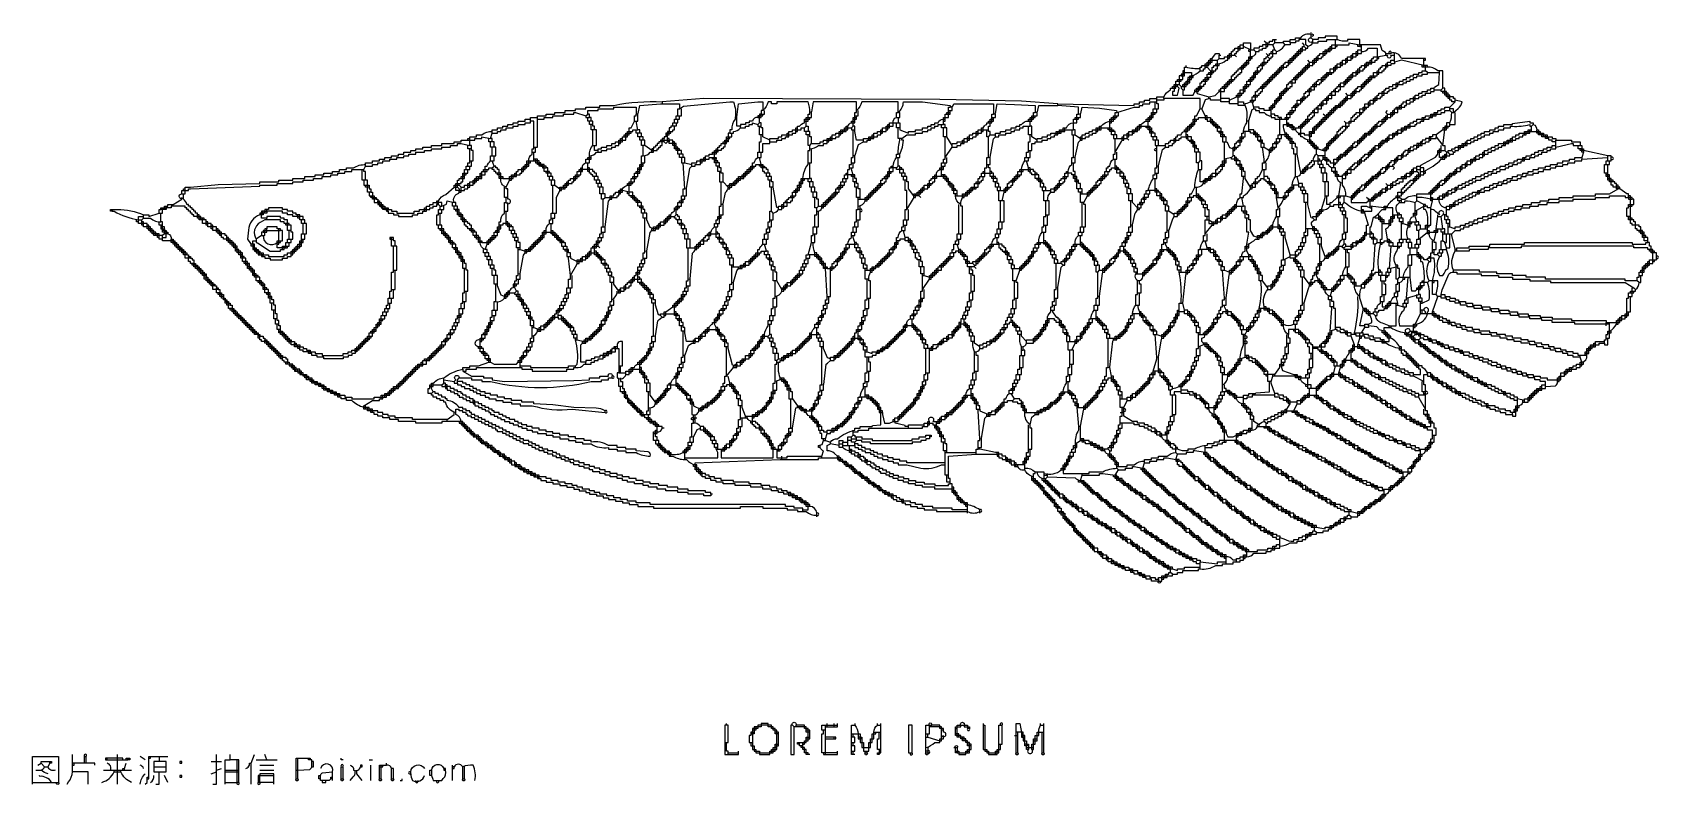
# Model space of a CAD drawing. Extents: x 21 to 958, y 17 to 450.
import ezdxf

# ---------------------------------------------------------------- set-up
doc = ezdxf.new("R2010")
doc.units = 0
doc.layers.get('0').update_dxf_attribs({"linetype": 'CONTINUOUS'})

msp = doc.modelspace()

# ---------------------------------------------------------------- linework, layer by layer
at = {"color": 255, "linetype": 'CONTINUOUS'}
for points in [[(759, 445, -1.868517), (758, 447), (758, 448), (758, 449), (758, 450)], [(697, 430), (698, 430), (698, 431), (698, 432), (699, 432), (699, 433), (700, 433), (701, 433), (701, 434), (704, 434), (705, 435), (708, 435), (708, 436), (710, 436), (710, 437), (711, 437), (711, 438), (712, 438), (712, 439), (713, 439), (713, 440), (714, 440), (714, 441), (716, 441), (716, 442), (717, 442), (717, 443), (719, 443), (719, 444), (723, 444), (723, 440), (725, 440), (726, 439, -0.496841), (723, 436), (723, 435), (722, 435)], [(735, 438), (736, 438), (738, 438), (738, 439, 0.181977), (743, 443)], [(745, 432), (745, 433), (746, 433), (746, 434), (747, 434), (747, 435), (748, 435), (748, 436), (749, 436), (749, 437), (750, 437), (750, 438), (751, 438), (752, 438), (752, 439), (753, 439), (753, 440), (755, 440), (755, 441), (756, 441), (756, 442, 0.165178), (759, 444), (762, 444), (762, 445), (767, 445), (767, 446), (773, 446)], [(778, 433), (779, 433), (779, 434), (781, 434), (781, 435), (782, 435), (782, 436), (784, 436), (784, 437), (785, 437), (785, 438), (787, 438), (787, 439, 0.254994), (791, 441), (796, 441), (796, 436), (796, 435)], [(684, 427), (685, 427), (689, 427), (689, 425, 0.131751), (694, 428), (694, 429), (694, 430), (695, 430), (695, 431), (697, 431), (697, 432), (698, 432), (698, 433), (699, 433), (699, 434), (700, 434), (700, 435), (701, 435), (701.75, 436.25), (703, 438), (705, 438), (705, 437), (706, 437)], [(700, 428), (701, 428), (701, 430), (702, 430), (702, 431), (703, 431), (703, 432), (704, 432, 0.160749), (709, 434), (710, 434), (710, 435), (711, 435), (711, 436), (711, 437), (712, 437), (712, 438)], [(838, 412), (838, 413), (837, 413), (837, 414), (836, 414), (836, 415), (835, 415), (835, 416), (835, 418), (834, 418), (834, 428), (831, 428, 0.204141), (825, 430), (825, 431), (823, 431), (810, 434), (806, 433), (806, 432), (804, 432), (804, 431), (802, 431), (802, 430), (801, 430)], [(823, 434), (824, 434), (824, 435), (810, 435, 0.439372), (804, 438, 2.414214), (803, 438)], [(839, 404), (840, 404), (842.75, 406.25, 0.181335), (845, 410), (841, 411), (841, 412), (840, 412), (840, 413), (838, 413), (838, 414), (837, 414), (837, 415), (836, 415), (836, 416), (835, 416), (833, 416), (833, 417)], [(340, 375), (342, 375), (342, 377), (342, 378), (342, 379, -0.204141), (344, 385), (346, 385), (346, 394), (345, 394), (345, 396), (344, 396), (344, 397), (344, 399), (343, 399), (343, 401), (342, 401), (342, 403), (341, 403)], [(342, 379, 0.254994), (346, 381), (347, 381), (349, 381), (349, 382), (352, 382), (352, 383), (355, 383), (355, 384), (357, 384), (357, 385), (359, 385), (359, 386), (360, 386), (360, 387), (361, 387), (361, 388), (363, 388), (363, 390), (363, 391), (364, 391), (364, 392), (365, 392), (365, 393), (365, 395), (366, 395), (368, 399), (368, 402), (369, 402), (369, 403), (370.14, 403.34), (371, 408), (383, 409), (384, 409)], [(470, 386), (470, 390), (469, 390), (469, 391), (469, 393), (468, 393), (466, 393), (466, 395), (467, 396), (467, 398), (467, 399), (467, 400), (468, 400), (468, 401), (468, 403), (469, 403), (469, 404, 0.133084), (468, 410), (450, 410), (450, 409), (447, 409), (447, 410), (445, 410, -0.116433), (442, 405), (441, 405), (441, 403), (440, 403), (440, 402), (439, 402), (439, 401, 0.389934), (436, 399), (434, 399), (434, 398), (432, 398), (432, 397), (429, 397), (429, 396)], [(520, 404), (520, 410), (499, 410, -0.116433), (496, 405)], [(500, 388), (500, 389), (503, 389), (503, 390), (505, 390), (505, 391), (506, 391), (506, 392), (508, 392), (508, 393), (510, 393), (510, 394), (511, 394), (511, 395), (513, 395), (513, 396), (514, 396), (514, 397), (515, 397), (515, 398), (517, 398, -0.389934), (519, 401), (521, 401), (521, 404)], [(520, 401), (520, 398), (521, 398), (521, 395), (521, 394), (526, 392), (526, 393), (530, 393), (530, 394), (534, 394), (534, 395), (537, 395), (537, 396), (539, 396), (539, 397), (541, 397), (541, 398), (543, 398, -0.389934), (546, 400), (546, 401), (547, 401), (547, 403), (548, 403), (548, 404), (549, 404), (550, 404)], [(600, 388), (600, 389), (603, 389), (603, 390), (606, 390), (606, 391), (608, 391), (608, 392), (611, 392), (611, 393), (613, 393), (613, 394), (615, 394), (615, 395), (617, 395, -0.308619), (621, 398), (623, 398), (623, 400), (623, 401), (625, 401), (625, 403)], [(603, 361), (603, 359), (605, 359), (608, 359), (608, 360), (610, 360), (611, 360), (611, 361), (612, 361), (612, 362), (613, 362), (613, 363), (615, 363), (615, 364), (616, 364), (616, 366), (616, 367), (618, 367), (618, 369), (618, 370, -0.254994), (620, 374), (620, 375), (620, 378), (621, 378), (622.05, 378.21), (623.95, 386.79), (625, 388), (625, 389), (625, 390), (626, 390), (626, 391), (628, 391), (628, 392), (630, 392), (630, 393), (632, 393), (632, 394), (634, 394), (634, 395), (636, 395), (636, 396), (637, 396, -0.1854), (642, 399), (643, 399), (643, 400), (644, 400), (644, 401), (645, 401), (645, 402), (647, 402), (647, 404)], [(652, 390), (653, 390), (653, 391), (655, 391), (655, 392), (655, 393), (655, 394), (657, 394), (657, 395), (658, 395), (658, 396), (659, 396), (659, 397), (660, 397, -0.165178), (663, 399), (663, 400), (664, 400), (664, 401), (665, 401), (666, 401), (667, 401), (667, 402), (667, 403), (667, 404), (669, 404), (669, 406)], [(697, 402), (697, 401), (698, 401), (700, 401), (700, 400), (701, 400), (701, 399), (702, 399), (702, 398), (703, 398), (703, 397), (704, 397), (704, 396), (705, 396), (705, 395), (706, 395), (706, 393), (707, 393), (707, 392), (707, 391), (707, 390), (707, 387), (709, 387), (709.53, 386.88), (710.96, 383.72), (713, 383), (714, 383), (714, 384), (716, 384), (716, 385), (717, 385), (717, 387), (718, 387), (718, 388), (718, 389), (718, 390), (718, 392), (719, 392), (719, 393, -0.160749), (721, 398), (721, 399), (721, 400, 0.152717), (720, 408), (720, 409)], [(716, 410), (719, 410), (719, 409, 0.086485), (723, 410), (724, 410), (725, 410), (725, 411)], [(725, 406), (726, 406), (726, 405), (728, 405), (728, 404), (731, 404, 0.254994), (735, 402), (735, 401), (737, 401), (737, 400), (739, 400), (740, 400), (741, 400), (743, 400), (744, 400), (745, 400), (745, 401)], [(750, 380), (748, 380), (748, 383), (747, 383), (747, 386), (746, 386), (746, 387), (746, 388), (745, 388), (745, 389), (744, 389), (744, 390), (743, 390), (743, 391), (743, 392, -0.102364), (742, 397), (744, 397), (744, 398), (744, 400), (744, 401), (746, 401), (746, 403), (746, 404), (747, 404), (747, 405), (749, 405), (749, 407), (750, 407), (750, 408), (751, 408), (751, 409)], [(296, 365), (296, 366), (296, 367), (297, 367), (297, 368), (299, 368), (299, 369), (300, 369), (300, 370), (301, 370), (301, 371), (303, 371), (304, 371), (304, 372), (305, 372), (305, 373), (306, 373), (307, 373), (307, 374), (307, 375), (307, 376, -0.254994), (309, 380), (309, 381), (309, 383), (310, 383), (310, 384), (310, 399), (308, 399), (308, 400)], [(423, 392), (425, 392), (425, 393, 0.254994), (429, 395), (432, 395), (432, 396), (434, 396), (434, 397), (436, 397), (436, 398), (439, 397), (439, 396), (441, 396)], [(430, 366), (430, 367), (431, 367), (431, 368), (432, 368), (432, 369), (433, 369), (433, 370), (434, 370), (434, 371), (435, 371), (435, 372), (436, 372), (436, 373), (436, 375), (437, 375, -0.165178), (439, 378), (439, 381), (440, 381), (442, 381), (442, 386), (446, 386), (446, 387), (450, 387), (450, 388), (451, 388), (453, 388), (453, 389), (455, 389), (455, 390), (456, 390), (457, 390), (457, 391), (459, 391), (459, 392), (461, 392), (461, 393), (462, 393), (462, 394), (464, 394), (464, 395), (466, 395), (467, 396), (468, 396), (468, 393)], [(469, 385), (470, 386), (475, 386), (475, 387), (477, 387), (477, 388), (479, 388), (479, 389), (481, 389), (481, 390), (482, 390), (482, 391), (484, 391), (484, 392), (486, 392), (486, 393), (487, 393), (487, 394), (489, 394), (489, 395), (490, 395), (490, 396), (491, 396, -0.295923), (493, 398), (493, 399), (494, 399), (494, 400), (494, 401), (495, 401), (496, 401)], [(469, 383, 0.160749), (474, 385), (475, 385), (477, 385), (477, 386), (479, 386), (479, 387), (480, 387), (480, 388), (481, 388), (482, 388), (482, 389), (484, 389), (484, 390), (486, 390), (486, 391), (487, 391), (487, 392), (488, 392), (488, 393), (489, 393), (489, 394), (490, 394), (491, 394), (491, 395), (493, 395), (493, 394), (495, 394)], [(473, 347, 0.389934), (476, 349), (476, 350), (476, 351), (477, 351), (477, 352), (478, 352), (478, 353), (479, 353), (479, 354), (480, 354), (480, 355), (481, 355), (481, 356), (482, 356), (482, 357), (483, 357), (483, 358), (484, 358), (486, 358), (486, 360), (486, 361), (486, 362), (487, 362), (487, 364), (488, 364), (488, 366), (489, 366), (491, 366), (491, 368), (491, 369), (491, 371), (492, 371), (492, 372), (492, 374), (493, 374), (493, 375), (493, 378), (494, 378), (494, 379), (494, 393), (494, 394)], [(512, 366), (513, 366), (514, 366), (514, 367), (515, 367), (515, 368), (515, 369), (515, 370), (517, 370), (517, 372), (517, 373, -0.160749), (519, 378), (519, 380), (520, 380), (521.2, 380.4), (522.47, 383.88), (523, 388), (522, 388), (522, 389), (520, 389), (520, 394), (520, 395)], [(572, 390), (573, 391), (576, 391), (576, 392), (579, 392), (579, 393), (582, 393), (582, 394), (585, 394), (585, 395), (588, 395), (588, 396), (590, 396), (590, 397), (591, 397, -0.254994), (595, 399), (596, 399), (597, 399), (597, 400), (598, 400), (598, 401), (599, 401), (599, 402)], [(668, 388), (668, 385), (670, 385), (674, 385), (674, 386), (676, 386), (676, 387), (677, 387), (677, 388), (679, 388), (679, 389), (680, 389), (680, 390), (681, 390), (681, 391), (683, 391, -0.295923), (685, 393), (685, 394), (686, 394), (686, 395), (687, 395), (687, 396), (688, 396), (688, 397), (689, 397), (689, 398), (690, 398), (690, 399), (690, 400), (691, 400), (693, 400), (693, 401), (697, 401), (697, 400), (698, 400), (698, 399), (700, 399), (700, 398), (701, 398), (701, 397), (702, 397), (703, 397), (703, 396), (704, 396), (704, 395), (705, 395)], [(749, 395), (749, 394, 0.389934), (752, 392), (754, 392), (754, 391), (757, 391), (757, 392), (757, 393), (759, 393), (760, 393)], [(774, 367), (774, 368), (773, 368), (773, 369), (773, 370), (772, 370), (772, 372), (771, 372, -0.389934), (768, 374), (767, 374), (767, 376), (766, 376), (766, 377), (766, 378), (766, 379), (766, 382), (766, 383), (767, 383), (768, 383), (768, 384), (768, 385), (768, 386), (769, 386), (769, 387), (770, 387), (770, 388), (771, 388), (771, 389), (772, 389), (772, 390), (773, 390), (773, 391), (775, 391), (775, 392), (776, 392), (776, 393), (777, 393), (777, 394), (778, 394), (778, 395), (779, 395), (779, 396)], [(830, 391), (830, 390), (834, 385), (835, 385), (835, 382), (836, 381), (836, 380), (836, 379), (835, 379), (835, 378), (836, 378), (836, 379), (838, 379), (838, 380), (840, 380), (840, 381), (841, 381), (841, 382), (843, 382), (843, 383), (844, 383), (844, 384), (845, 384), (846, 384), (846, 385), (847, 385), (848, 385), (848, 386), (850, 386), (850, 387), (852, 387), (852, 388), (854, 388), (854, 389), (856, 389), (856, 390), (858, 390), (858, 391), (861, 391), (861, 392), (863, 392), (863, 393), (864, 393), (866, 393), (866, 394), (869, 394), (869, 395), (873, 395), (873, 396), (874, 396, 0.083501), (884, 397), (884, 396), (885, 396), (886, 397)], [(350, 354), (351, 355), (354, 355), (354, 356), (356, 356), (356, 357), (357, 357), (357, 358), (359, 358), (359, 359), (360, 359), (360, 360), (361, 360, -0.165178), (364, 362), (364, 363), (365, 363), (365, 364), (366, 364), (366, 366), (367, 366), (367, 367), (368, 367), (370, 367), (370, 369), (371, 369), (371, 370), (371, 371), (372, 371), (372, 372), (372, 373), (372, 374), (372, 375), (372, 379), (373, 379), (373, 385)], [(373, 379, 0.254994), (377, 381), (378, 381), (379, 381), (379, 382), (381, 382), (381, 383), (382, 383), (382, 384), (383, 384), (383, 385), (384, 385), (384, 387), (384, 388), (385, 388), (387, 388), (388, 388), (388, 387)], [(460, 358), (461, 358), (462, 358), (462, 359), (463, 359), (463, 360), (463, 361), (464, 361), (464, 362), (464, 363), (465, 363), (465, 364), (465, 365), (465, 366, -0.141929), (468, 374), (468, 375), (468, 382), (469, 382), (469, 383), (469, 385), (468, 385), (468, 390), (468, 391)], [(520, 380, -0.072633), (521, 388), (521, 389)], [(664, 357), (664, 355), (662, 355), (661, 355), (661, 354), (660, 354), (660, 352), (659, 352), (659, 351), (658, 351), (658, 349), (660, 349), (660, 351), (660, 352), (662, 352), (662, 354), (662, 355), (662, 357), (663, 357), (663, 359), (664, 359, -0.068494), (667, 366), (667, 368), (668, 368), (668, 369), (668, 372), (669, 372), (669, 373), (669, 382), (669, 383), (669, 385)], [(681, 345), (681, 346), (682, 346), (682, 347), (683, 347), (683, 348), (684, 348), (684, 349), (685, 349), (685, 350), (686, 350), (687, 350), (687, 351), (687, 352), (687, 353), (687, 355), (688, 355), (688, 357), (689, 357), (691, 361, -0.089916), (693, 371), (693, 375), (694, 376), (694, 381), (693, 381), (691, 381), (691, 383), (691, 384), (691, 385), (691, 386), (691, 387), (690, 387), (690, 388), (689, 388), (689, 390), (687, 390), (687, 391), (686, 391)], [(691, 361, 0.296636), (696, 363), (697, 363), (697, 364), (696, 364), (696, 365), (697, 365), (697, 366), (699, 366), (699, 367), (700, 367), (700, 368), (701, 368), (701, 369), (703, 369), (705, 369), (705, 370), (706, 370), (706, 371), (707, 371), (707, 373), (708, 373), (708, 374), (708, 375), (708, 376), (708, 377), (708, 387)], [(724, 362), (724, 361), (726, 361), (726, 363), (726, 364), (726, 366), (727, 366), (727, 367), (728, 367), (730, 371), (730, 375), (731, 375, 0.216609), (734, 381), (734, 382), (734, 383), (735, 383), (735, 384), (736, 384), (736, 386), (737, 386), (737, 387), (738, 387), (740, 387), (740, 389)], [(762, 383), (762, 384), (761, 384), (761, 385), (760, 385), (760, 386), (759, 386), (759, 387), (758, 387), (758, 388), (757, 388, -0.254994), (753, 390), (752, 390), (752, 391), (751, 391), (751, 392)], [(215, 358), (215, 356), (217, 356), (218, 356), (218, 355), (219, 355), (219, 354), (220, 354), (220, 353), (221, 353), (221, 352), (222, 352), (222, 351), (223, 351), (223, 350), (224, 350), (224, 349), (226, 349), (226, 348), (228, 348), (228, 347), (231, 347), (231, 346), (241, 346), (241, 347), (244, 347), (244, 348), (247, 348), (247, 349), (248, 349), (248, 350), (250, 350), (250, 351), (252, 351), (252, 352), (254, 352), (254, 353), (255, 353, -0.211945), (259.25, 356.75), (264, 361), (264, 362), (265, 362), (265, 363), (266, 363), (268, 363), (268, 364), (269, 364), (269, 366), (269, 367), (269, 368), (269, 369), (270, 369), (270, 371), (271, 371), (271, 373), (272, 373), (274, 373), (274, 375), (274, 376)], [(294, 361, -0.414637), (291, 366), (291, 367), (291, 368), (291, 369), (290, 369), (290, 371), (289, 371), (289, 372), (288, 372), (288, 373), (287, 373), (286, 376)], [(325, 359), (325, 360), (325, 361), (327, 361), (327, 362), (328, 362), (328, 363), (329, 363), (329, 364), (330, 364), (330, 365), (331, 365), (331, 366), (333, 366), (333, 367), (334, 367), (334, 368), (335, 368), (337, 368), (337, 370), (338, 370), (338, 371), (338, 372, -0.389934), (340, 375), (340, 377), (341, 377), (341, 378), (342, 378), (343, 378)], [(537, 361), (537, 362), (537, 363), (538, 363), (538, 365), (539, 365), (539, 366), (540, 366), (540, 367), (541, 367), (541, 368), (542, 368, -0.389934), (544, 371), (544, 372), (545, 372), (545, 373), (545, 375), (546, 375), (548, 375), (548, 377), (548, 378)], [(577, 361), (577, 359), (579, 359), (581, 359), (582, 359), (582, 360), (583, 360), (583, 361), (585, 361), (585, 362), (586, 362), (586, 364), (586, 365), (587, 365), (587, 366), (588, 366), (588, 367), (589, 367), (589, 368), (591, 368), (591, 370), (591, 371, -0.160749), (593, 376), (593, 378), (594, 378), (596, 378), (596, 381), (596, 382)], [(625, 357), (626, 357), (629, 357), (630, 357), (630, 358), (631, 358), (631, 359), (632, 359), (632, 360), (633, 360), (633, 361), (634, 361), (634, 362), (636, 362), (636, 363), (637, 363), (637, 365), (637, 366), (638, 366), (638, 367), (639, 367), (639, 368), (639, 370), (640, 370), (640, 372), (641, 372), (641, 373), (642, 373, -0.254994), (644, 377), (646, 377), (646, 380), (646, 381)], [(738, 355), (739, 355), (742, 355), (743, 355), (743, 356), (745, 356), (745, 358), (745, 359), (746, 359), (746, 360), (747, 360), (747, 361), (747, 362, -0.160749), (749, 367), (749, 380)], [(766, 379), (762, 379), (761, 380, 0.254994), (759, 376), (758, 376), (758, 375), (757, 375), (757, 374), (756, 374), (756, 373), (755, 373), (755, 372), (754, 372), (754, 371), (753, 371), (753, 370), (754, 370), (755, 370), (755, 371), (756, 371), (756, 372), (758, 372), (758, 373), (759, 373), (759, 374), (760, 374), (760, 376)], [(821, 370), (823, 370, 0.09389), (833, 377), (833, 378)], [(286, 316), (286, 319), (285, 319), (285, 321), (284, 321), (284, 323), (283, 323), (283, 325), (282, 325, -0.370696), (279, 329), (279, 330), (279, 331), (279, 332), (278, 332), (278, 333), (277, 333), (277, 335), (276, 335), (276, 336), (275, 336), (275, 337), (274, 337), (274, 339), (273, 339), (273, 340), (272, 340), (272, 341), (271, 341), (270, 341), (269, 341), (269, 342), (268, 342), (268, 343), (268, 344), (268, 345), (267, 345), (266, 345), (266, 346), (266, 347), (266, 348), (266, 350), (265, 350), (265, 352), (264, 352, -0.464509), (266.8, 357.4), (267, 358), (268, 358), (268, 359), (270, 359), (270, 360), (272, 360), (272, 361), (273, 361), (273, 362), (275, 362), (275, 363), (276, 363), (276, 364), (277, 364), (277, 365), (278, 365), (278, 366), (279, 366), (279, 367), (280, 367)], [(282, 325), (283, 328), (283, 329), (283, 330), (284, 330), (284, 331), (285, 331), (285, 332), (286, 332), (286, 333), (287, 333), (289, 333), (289, 335), (290, 335), (290, 336), (290, 337), (290, 338), (290, 339), (290, 341), (291, 341, -0.296636), (293, 346), (293, 347), (293, 352), (294, 352, 1.868517), (295, 354), (295, 355), (295, 360), (294, 360), (294, 361), (296, 365), (297, 365), (297, 366), (297, 367), (298, 367), (298, 368)], [(418, 351), (419.08, 351.26), (420.49, 357.93, 0.065015), (422, 360), (422, 361), (422, 362), (423, 362), (423, 363), (425, 363), (425, 364), (426, 364), (426, 365), (427, 365), (427, 366), (428, 366), (428, 367), (430, 367), (430, 368), (431, 368), (431, 369), (432, 369), (432, 370), (433, 370), (433, 371), (434, 371), (434, 372), (435, 372), (435, 373), (436, 373), (438, 373), (438, 374), (441, 374), (442, 374), (442, 373), (443, 373), (443, 372)], [(497, 350, 0.290468), (501, 353), (501, 354), (501, 355), (502, 355), (502, 356), (503, 356), (503, 357), (504, 357), (504, 358), (505, 358), (505, 359), (506, 359), (506, 360), (507, 360), (507, 361), (508, 361), (508, 362), (509, 362), (509, 363), (510, 363), (510, 365), (511, 365), (511, 366), (512, 366), (512, 367), (513, 367), (513, 368), (514, 368), (515, 368)], [(692, 357), (693, 357), (693, 356), (694, 356), (694, 355), (695, 355), (695, 354), (696, 354), (696, 353), (697, 353), (697, 351), (698, 351), (698, 349), (698, 348), (699, 348), (699, 344), (699, 343), (699, 342), (699, 340), (701, 340), (702, 340), (703, 340), (704, 340), (704, 341), (706, 341), (706, 342), (707, 342), (707, 343), (709, 343), (709, 344), (710, 344), (710, 345), (711, 345), (711, 346), (712, 346), (712, 347), (713, 347), (713, 348), (714, 348), (714, 349), (715, 349), (715, 350), (715, 351, -0.254994), (717, 355), (717, 357), (718, 357), (719, 366), (719, 367)], [(717, 355), (719, 355), (719, 356, 0.149452), (723, 360), (724, 360), (724, 361), (723, 361), (723, 362), (724, 362), (724, 363), (725, 363), (725, 364), (726, 364), (728, 364), (728, 365), (729, 365), (729, 366), (731, 366)], [(749, 367, 0.389934), (752, 369), (752, 370)], [(776, 363, -0.370696), (773, 367), (772, 367), (772, 368), (772, 369), (772, 370), (770, 370), (770, 372)], [(810, 354), (812, 354, -0.228573), (819, 356), (819, 357), (826, 357), (827, 357), (827, 358), (828, 358), (828, 359), (829, 359), (829, 360), (830, 360), (831, 360), (831, 361), (832, 361), (832, 362), (834, 362), (834, 363), (835, 363), (835, 364), (836, 364), (836, 365), (837, 365), (837, 366), (837, 367), (838, 367), (838, 368), (839, 368), (839, 369)], [(108, 355, -1.868517), (107, 357), (109, 357), (109, 359), (109, 360)], [(407, 330), (408, 330), (410, 330), (410, 331), (411, 331), (411, 333), (412, 333), (412, 334), (412, 335, -0.165178), (414, 338), (414, 340), (415, 340), (417, 340), (417, 342), (417, 343), (417, 344), (417, 345), (417, 350), (418, 350), (418, 351), (418, 364)], [(534, 310), (535, 310), (538, 309), (539, 309), (539, 310), (540, 310), (541, 310), (541, 311), (542, 311), (542, 312), (543, 312), (543, 313), (545, 313), (545, 315), (545, 316), (546, 316), (546, 317), (547, 317), (547, 318), (548, 318), (548, 319), (549, 319), (549, 320), (550, 320), (550, 321), (550, 323), (551, 323), (551, 325), (552, 325), (552, 328), (553, 328), (553, 330), (554, 330), (554, 331), (554, 334), (555, 334), (557, 334), (557, 350), (556, 350), (556, 351, -0.086485), (557, 355), (558, 355), (558, 356), (558, 357)], [(556, 351, -0.28398), (553, 356), (553, 357)], [(739, 349, 0.116433), (742, 354), (742, 355), (742, 356), (743, 356), (743, 358), (744, 358), (744, 359), (745, 359), (745, 360), (746, 360), (746, 361), (747, 361), (748, 361)], [(67, 348), (67, 347), (66, 347), (66, 348), (70, 348, -0.11339), (85, 345), (88, 345), (88, 344), (94, 346), (96, 346), (96, 348), (96, 349)], [(67, 347), (68, 347, 0.067513), (82, 342), (82, 344), (85, 344)], [(170, 322), (170, 323), (171, 323), (171, 324), (172, 324), (172, 325), (173, 325), (173, 326), (174, 326), (174, 327), (175, 327), (176, 327), (176, 328), (176, 329), (176, 330), (176, 331), (176, 334), (177, 334), (179, 334), (179, 340), (178, 340), (178, 342), (177, 342), (177, 344), (175, 344), (175, 345), (173, 345), (173, 346), (171, 346), (171, 347), (168, 347), (168, 348), (165, 348), (165, 349), (157, 349), (157, 348), (155, 348), (155, 347), (153, 347), (153, 346), (152, 346), (152, 345, 0.302933), (145.55, 336.15), (145, 331), (146.69, 328.46), (148, 328), (148, 327), (148, 326), (148, 325), (149, 325), (149, 324), (150, 324), (150, 323), (151, 323), (151, 322), (152, 322), (153, 322), (153, 321), (154, 321), (155, 321), (155, 320), (157, 320), (158, 320), (158, 319), (165, 319), (165, 320), (166, 320), (168, 320), (168, 321), (170, 321), (170, 322), (171, 322), (171, 323), (172, 323), (172, 324), (173, 324), (173, 325), (174, 325), (174, 326), (175, 326), (175, 327), (175, 328), (176, 328)], [(378, 336), (379, 336), (380, 336), (380, 337), (379, 337), (379, 338), (381, 338), (381, 339), (382, 339), (382, 340), (383, 340), (383, 341), (385, 341), (385, 342), (386, 342), (386, 343), (387, 343), (387, 344), (388, 344), (388, 345), (389, 345, -0.295923), (391, 347), (391, 348), (391, 349), (392, 349), (392, 350), (393, 350), (393, 352), (394, 352), (394, 353), (395, 353), (396, 353)], [(448, 346, 0.165178), (451, 348), (453, 348), (453, 349), (454, 349), (454, 350), (456, 350), (456, 352), (456, 353)], [(654, 339), (655.08, 339.26), (656.49, 345.93, 0.065015), (658, 348), (659, 348), (659, 349)], [(732, 334), (733, 334), (733, 335), (734, 335), (734, 336), (735, 336), (735, 337), (736, 337), (736, 338), (736, 339, -0.160749), (738, 344), (740, 344), (740, 348), (740, 349)], [(767, 320), (767, 321), (765.9, 321.3), (764, 327), (764, 328), (764, 332), (763, 332), (763, 334), (762, 334), (760, 334), (760, 336), (760, 337), (759, 337), (759, 338, -0.607634), (760, 342), (761, 342), (761, 344), (761, 345), (761, 346), (762, 346), (762, 347), (763, 347), (763, 348), (764, 348, 0.296636), (769, 350), (771, 350), (771, 351), (774, 351), (775, 351), (776, 351)], [(789, 346), (788, 346), (787, 346), (787, 347, -0.130404), (777.75, 351.75), (777, 352)], [(805, 327), (803, 327), (803, 329), (802, 329), (802, 330), (802, 331), (801, 337, 0.295923), (803, 339), (804, 339), (804, 340), (804, 341), (805, 341), (805, 342), (805, 343), (805, 344), (805, 345), (805, 349), (802, 349), (802, 350)], [(811, 340), (811, 341), (811, 343), (810, 343), (808, 343), (808, 345), (808, 346, -0.491788), (809, 352), (809, 353)], [(809, 352), (810, 352), (812, 352), (812, 353, -0.133084), (818, 352)], [(828, 353), (827, 353), (827, 354, 0.066415), (819, 355)], [(829, 330, -0.370696), (826, 334), (825, 334), (825, 335), (825, 336), (825, 337), (825, 338), (825, 339, 0.158969), (824, 348), (823, 348), (823, 350), (823, 351)], [(836, 345), (834, 345, 2.414214), (832, 345), (829.6, 346.8, 0.298825), (827, 348)], [(837, 342), (837, 344), (836, 344), (836, 345), (836, 348), (836, 349, -0.491504), (832, 354), (832, 355)], [(82, 341), (82, 342), (84, 342), (85, 343), (88, 343), (89, 343, 0.204141), (95, 341)], [(95, 339), (95, 338), (95, 337), (96, 337), (97, 337), (97, 336), (98, 336), (98, 335), (99, 335), (99, 334, -0.389934), (101, 331), (102, 331), (102, 330), (103, 330), (103, 329), (104, 329), (104, 328), (105, 328), (105, 327), (106, 327), (106, 326), (107, 326), (107, 325), (108, 325), (108, 324), (109, 324), (109, 323), (110, 323), (110, 322), (111, 322), (111, 321), (112, 321), (112, 320), (113, 320), (113, 319), (114, 319), (114, 317), (115, 317), (115, 316), (116, 316), (116, 315), (117, 315), (117, 314), (118, 314), (118, 313), (119, 313), (119, 312), (120, 312), (120, 311), (121, 311), (121, 310), (121, 309), (122, 309), (122, 308), (123, 308), (123, 307), (124, 307), (124, 306), (125, 306), (125, 305), (126, 305), (126, 304), (127, 304), (127, 303), (128, 303), (128, 302), (129, 302), (129, 300), (130, 300), (130, 299), (131, 299), (131, 298), (131, 297), (132, 297), (132, 296), (133, 296), (133, 295), (134, 295), (134, 294), (135, 294), (135, 293), (136, 293), (136, 291), (137, 291), (137, 290), (138, 290), (138, 289), (139, 289), (139, 288), (140, 288), (140, 287), (141, 287), (141, 286), (142, 286), (142, 285), (143, 285), (143, 284), (144, 284), (144, 283), (145, 283), (145, 282), (146, 282), (146, 281), (147, 281), (147, 280), (148, 280), (148, 279), (149, 279), (149, 278), (150, 278), (150, 277), (151, 277), (151, 276), (152, 276), (152, 275), (154, 275), (154, 274), (155, 274), (155, 273), (156, 273), (156, 272), (157, 272), (157, 271), (158, 271), (158, 270), (159, 270), (159, 269), (160, 269), (160, 268), (161, 268), (161, 267), (162, 267), (162, 266), (163, 266), (163, 265), (164, 265), (164, 264), (165, 264), (165, 263), (167, 263), (167, 262), (168, 262), (168, 260), (169, 260), (169, 259), (169, 258), (170, 258), (170, 257), (171, 257), (171, 256), (172, 256), (172, 255), (173, 255), (174, 255), (174, 254), (175, 254), (175, 253), (176, 253), (177, 253), (179, 253), (179, 252), (180, 252), (180, 251), (182, 251), (182, 250), (183, 250), (183, 249), (185, 249), (185, 248), (187, 248), (187, 247), (189, 247), (189, 246), (190, 246), (190, 245), (192, 245), (192, 244), (194, 244), (194, 243), (196, 243), (196, 242), (198, 242), (198, 241), (201, 241), (201, 240), (205, 240), (205, 239), (218, 239), (218, 240), (222, 240), (222, 241), (224, 241), (224, 242), (226, 242), (226, 243), (227, 243), (227, 244), (228, 244), (228, 245), (229, 245), (229, 246), (231, 246), (231, 247), (232, 247), (232, 248), (233, 248), (233, 249), (234, 249), (234, 250), (235, 250), (235, 251), (236, 251), (236, 252), (237, 252), (237, 253), (238, 253), (238, 254), (239, 254), (239, 255), (240, 255), (240, 256), (241, 256), (241, 257), (242, 257), (242, 258), (243, 258), (243, 259), (245, 259), (245, 260), (246, 260), (246, 261), (247, 261), (247, 262), (249, 262), (249, 263), (250, 263), (250, 264), (251, 264), (251, 265), (252, 265), (252, 266), (253, 266), (253, 267), (254, 267), (254, 268), (255, 268), (255, 269), (256, 269), (256, 270), (257, 270), (257, 272), (258, 272), (258, 273), (259, 273), (259, 274), (260, 274), (260, 276), (261, 276), (261, 277), (262, 277), (264, 277), (264, 279)], [(169, 339), (168, 339), (168, 340), (166, 340), (166, 341), (164, 341), (164, 342), (156, 342), (155, 342), (152.15, 340.55, 0.435625), (150, 331), (150, 330), (150, 329), (150.75, 328.75), (158, 324), (164, 324), (164, 325), (165, 325), (166, 325), (166, 326), (165, 326), (165, 327), (167, 327), (169, 327), (169, 329)], [(307, 324), (307, 325), (308, 325), (308, 326), (309, 326), (309, 327), (310, 327), (310, 328), (311, 328), (311, 329), (312, 329), (312, 330), (313, 330), (313, 331), (314, 331), (314, 332), (315, 332), (316, 332), (316, 333), (316, 334), (316, 335), (316, 336), (317, 336, -0.254994), (319, 340), (321, 340), (321, 342), (321, 343)], [(484, 318), (485, 318), (486, 318), (486, 319), (487, 319), (487, 320), (488, 320), (488, 321), (488, 322), (488, 323), (489, 323), (490, 323), (490, 324), (490, 325), (490, 326), (490, 328), (491, 328, -0.254994), (493, 332), (493, 333), (493, 335), (494, 335), (494, 338), (495, 338), (497, 338), (497, 341), (497, 342)], [(508, 315), (508, 316), (509, 316), (509, 317), (510, 317), (510, 318), (511, 318), (511, 319), (512, 319), (512, 320), (513, 320), (513, 321), (514, 321), (514, 322), (515, 322), (515, 323), (517, 323), (517, 325), (517, 326), (518, 326), (519, 326), (519, 327), (519, 328), (519, 329), (519, 330), (519, 332), (520, 332, -0.254994), (522, 336), (524, 336), (524, 338), (524, 339)], [(585, 317), (585, 316), (585, 314), (587, 314), (590, 314), (591, 314), (591, 315), (592, 315), (592, 316), (593, 316), (593, 317), (594, 317), (594, 318), (595, 318), (596, 318), (596, 319), (596, 320), (596, 321), (596, 322), (597, 322), (597, 323), (597, 324), (598, 324), (598, 326), (599, 326), (601, 326), (601, 328), (601, 329, -0.204141), (603, 335), (605, 335), (605, 338), (605, 339)], [(618, 322), (619, 322), (620, 322), (620, 323), (620, 324), (620, 325), (622, 325), (622, 327), (622, 328, -0.296636), (624, 333), (624, 335), (625, 335), (627, 335), (627, 338)], [(721, 328, 0.131751), (726, 331), (727, 331), (728, 331), (728, 332), (727, 332), (727, 333), (729, 333), (729, 334), (730, 334), (730, 335), (732, 335), (732, 336), (733, 336), (733, 337), (734, 337), (734, 338), (735, 338), (735, 339), (736, 339)], [(798, 310), (798, 307), (801, 307), (801, 309), (801, 310), (799, 310), (797, 310), (797, 312), (797, 313, -0.096485), (798, 328), (798, 329), (798, 331), (799, 331), (799, 340), (799, 341), (799, 342), (798, 342), (798, 343), (797, 343), (797, 344)], [(808, 308), (807, 308), (807, 314), (807, 315), (807, 316, -0.351413), (807.6, 324.2), (808, 326), (808, 327), (808, 329), (809, 329), (809, 331), (810, 331), (810, 340), (810, 341)], [(154, 333, 0.688557), (162, 329), (163, 329), (163, 330), (163, 336), (163, 337)], [(434, 317), (434, 318), (435, 318), (435, 319), (436, 319), (436, 320), (437, 320), (437, 321), (438, 321), (438, 322), (439, 322), (439, 323), (439, 325), (440, 325, -0.165178), (442, 328), (442, 331), (443, 331), (445, 331), (445, 334), (445, 335)], [(479, 314), (478, 314), (477, 314), (477, 315), (477, 316), (477, 317), (476, 317), (475, 317), (475, 318), (475, 319), (474, 319), (474, 320), (473, 320), (473, 321), (472, 321), (472, 322), (472, 323, -0.10755), (471, 329)], [(565, 317), (565, 318), (566, 318), (566, 319), (567, 319), (567, 320), (568, 320), (568, 321), (569, 321), (569, 322), (570, 322), (570, 323), (572, 323), (572, 324), (573, 324), (573, 326), (573, 327), (574, 327), (574, 328, -0.254994), (576, 332), (576, 334), (577, 334), (579, 334), (579, 337)], [(682, 312), (683, 312), (686, 312), (687, 312), (687, 313), (687, 315), (688, 315), (688, 316), (689, 316), (689, 317), (690, 317), (692, 317), (692, 319), (693, 319), (693, 320), (693, 321), (693, 322), (693, 325), (694, 325, -0.160749), (696, 330), (698, 330), (698, 333), (698, 334)], [(770, 322), (770, 323), (771, 323), (771, 324), (772, 324), (772, 325), (773, 325), (773, 326), (773, 327), (774, 327, -0.254994), (776, 331), (778, 331), (778, 334), (778, 335)], [(821, 294), (822, 294), (826, 296, 0.136088), (825, 306), (826, 307, -0.232909), (826, 318), (827, 318), (827, 320), (827, 321), (827, 323), (828, 323), (828, 324), (828, 325), (828, 329), (828, 330)], [(833, 323), (833, 321), (832, 321, 0.270644), (832, 310), (834, 310), (834.6, 311.2), (835.4, 312.8, -0.207527), (837, 314, 0.14055), (836, 325), (836, 326), (838, 326), (838, 333), (838, 334)], [(461, 266), (461, 267), (462, 267), (462, 268), (463, 268), (463, 269), (464, 269), (464, 270), (465, 270), (465, 271), (466, 271), (466, 272), (467, 272), (467, 273), (468, 273), (469, 273), (469, 274), (469, 275), (469, 276), (469, 277), (470, 277, -0.165178), (472, 280), (474, 280), (474, 282), (474, 283), (474, 284), (476, 284), (476, 286), (476, 287), (476, 288), (476, 290), (477, 290), (477, 291), (477, 293), (478, 293), (478, 294), (478, 296), (479, 296), (479, 297), (479, 298), (478, 314), (478, 315), (478, 316), (478, 317), (477, 317), (477, 318), (476, 318), (476, 319), (476, 320), (475, 320), (475, 321), (474, 321), (474, 322), (473, 322), (473, 323), (472, 323)], [(657, 312), (657, 311, 1.643916), (661, 310), (661, 311), (661, 312), (662, 312), (662, 313), (663, 313), (663, 314), (664, 314), (664, 315), (665, 315), (665, 316), (666, 316), (666, 317), (667, 317), (669, 317), (669, 319), (669, 320), (669, 321), (670, 321), (670, 322), (670, 323), (671, 323), (671, 324), (671, 325), (672, 325), (675, 325), (676, 325), (676, 324), (677, 324), (677, 323), (678, 323), (678, 322), (679, 322), (679, 321), (680, 321)], [(706, 316), (706, 315), (706, 313), (708, 313), (711, 312), (712, 312), (712, 313), (713, 313), (713, 314), (714, 314), (714, 315), (715, 315), (715, 316), (717, 316), (717, 318), (717, 319), (717, 321), (718, 321, -0.389934), (720, 324), (720, 325), (720, 326), (720, 327), (721, 327), (722, 327)], [(772, 279), (772, 280), (772, 291), (771, 291), (771, 292), (771, 295), (770, 295), (770, 296), (770, 298), (769, 298, -0.370696), (766, 302), (766, 303), (765, 303), (764, 303), (764, 304), (764, 305), (763, 305), (763, 306), (762, 306), (762, 307), (762, 308), (761, 310), (761, 311), (761, 312), (761, 313), (763, 313), (763, 315), (763, 316), (763, 317), (763, 318), (763, 327), (763, 328)], [(763, 318, 0.389934), (766, 320), (766, 321)], [(764, 304), (765, 304), (765, 303), (765, 302), (766, 302), (767, 302), (770, 302), (771, 302), (771, 303), (772, 303), (772, 304), (773, 304), (773, 305), (775, 305), (775, 307), (775, 308), (775, 310), (776, 310, -0.160749), (778, 315), (780, 315), (780, 323), (779, 323), (779, 324), (779, 325)], [(808, 306, 0.389934), (811, 308), (811, 309, -0.151606), (814, 315), (814, 316), (814, 322), (815, 322)], [(819, 326), (819, 323), (819, 322), (819, 321), (820, 321), (820, 320), (821, 320), (821, 318), (822, 318, -0.081742), (823, 307), (823, 306), (823, 304), (821, 304), (821, 303), (820, 303), (820, 302), (821, 302), (821, 303), (822, 303), (822, 304)], [(830, 286), (830, 287), (829, 287), (829, 288), (828, 288), (828, 289), (831, 298), (830, 299), (828, 299), (828, 306), (828, 307, 0.10594), (829, 320), (827, 320), (826, 320)], [(946, 307), (946, 309), (947, 309), (947, 310), (947, 312), (948, 312), (948, 313), (949, 313), (949, 314), (949, 315), (950, 315), (950, 316), (951, 316), (951, 317), (952, 317), (952, 318), (953, 318), (953, 319), (955, 319), (957, 319), (957, 320, 2.414214), (957, 321)], [(449, 298, 0.290468), (453, 301), (454, 301), (454, 302), (453, 302), (453, 303), (454, 303), (454, 304), (455, 304), (455, 305), (456, 305), (456, 306), (458, 306), (458, 307), (459, 307), (459, 308), (460, 308), (460, 309), (461, 309), (461, 310), (462, 310), (462, 311), (463, 311), (465, 311), (465, 313)], [(502, 297), (504, 297), (504, 307), (503, 307), (503, 308, -0.086485), (504, 312), (504, 313), (505, 313), (505, 314), (506, 314), (506, 315)], [(598, 272), (598, 273), (598, 274), (599, 274), (599, 275), (600, 275), (600, 276), (601, 276), (601, 277), (602, 277), (602, 278), (602, 279), (603, 279), (604, 279), (605, 279), (605, 280), (605, 281), (606, 281), (606, 282), (606, 283), (606, 284), (606, 285, -0.254994), (608, 289), (608, 290), (608, 292), (609, 292), (609, 293), (609, 295), (610, 295), (610, 296), (610, 297), (610, 302), (611, 302), (611, 303), (611, 315), (611, 317)], [(683, 294, 0.063652), (682, 312), (682, 313)], [(786, 298, -0.216609), (783, 304), (783, 305), (783, 306), (781, 306), (781, 308), (780, 308), (780, 309), (779, 309), (779, 310), (779, 311), (779, 315)], [(788, 275), (788, 276), (788, 277), (787, 277), (789, 280), (789, 281), (786, 281), (788, 290), (788, 291), (786, 297), (786, 298, -0.116062), (787, 303), (787, 304), (787, 305), (788, 305), (788, 306), (789, 306), (789, 307), (790, 307), (790, 308), (791, 308), (791, 309), (792, 309), (792, 310), (792, 311), (793, 311), (795, 311), (795, 312), (797, 312), (798, 312)], [(941, 298), (943, 298), (943, 300), (943, 301), (945, 301), (945, 302, 0.254994), (947, 306), (948, 306), (948, 309), (948, 310)], [(288, 295, 0.296636), (293, 297), (294, 297), (294, 298), (295, 298), (295, 299), (295, 300), (296, 300), (296, 301)], [(301, 308), (301, 307), (301, 305), (299, 305), (298, 305), (298, 304), (298, 303, 0.295923), (296, 301), (295, 301), (295, 300), (294, 300), (294, 299), (293, 299), (293, 298), (294, 298), (294, 299), (295, 299), (296, 299), (296, 300), (299, 300), (300, 301)], [(355, 296, 0.2), (358, 300), (358, 301)], [(654, 285), (654, 287), (655, 287), (655, 288, -0.160749), (657, 293), (659, 293), (659, 299), (659, 300)], [(712, 288), (712, 287), (713, 287), (713, 286), (714, 286), (714, 285), (715, 285), (715, 284), (715, 283), (716, 283), (716, 282), (716, 281), (717, 281), (717, 279), (719, 279), (721, 279), (722, 279), (722, 280), (723, 280), (723, 281), (723, 283), (724, 283), (724, 284), (725, 284), (725, 286), (726, 286), (728, 286), (728, 288), (728, 289), (728, 290), (728, 291, 0.092983), (729, 307)], [(732, 290), (731, 290), (731, 291), (731, 292, -0.249213), (733, 302), (735, 302), (735, 303), (736, 303), (736, 304), (736, 305), (737, 305)], [(794, 288), (794, 289), (795, 289), (795, 291), (796, 291, -0.389934), (798, 294), (798, 295), (798, 298), (799, 298), (799, 299), (799, 305), (799, 306), (799, 307)], [(801, 291), (801, 292), (801, 293), (802, 293), (802, 294), (803, 294), (803, 295), (804, 295, -0.165178), (806, 298), (808, 298), (808, 300), (808, 301)], [(830, 299, 0.081487), (831, 307), (828, 307), (826, 307), (825, 306), (823, 306), (822, 306)], [(436, 267), (437, 267), (438, 267), (438, 268), (439, 268), (439, 269), (440, 269), (440, 270), (440, 271), (440, 272), (441, 272), (442, 272), (442, 273), (442, 274), (443, 274), (443, 275), (443, 276, -0.160749), (445, 281), (445, 282), (445, 284), (446, 284), (446, 287), (447, 287), (449, 287), (449, 291), (449, 292)], [(625, 276), (626, 276), (627, 276), (627, 277), (628, 277), (628, 278), (628, 279), (628, 280), (629, 280), (630, 280), (630, 281), (630, 282), (630, 283), (630, 285), (631, 285, -0.160749), (633, 290), (633, 293), (634, 293), (636, 293), (636, 297), (636, 298)], [(658, 293, 0.086485), (659, 289), (659, 288), (659, 287), (660, 287), (660, 286), (661, 286), (661, 284), (663, 284), (663, 283), (664, 283), (664, 282), (665, 282), (665, 281), (665, 279), (667, 279), (667, 278), (667, 276), (669, 276), (672, 275), (673, 275), (673, 276), (674, 276), (674, 277), (675, 277), (675, 278), (676, 278), (676, 279), (676, 280), (676, 281), (677, 281), (677, 283), (678, 283), (678, 284), (679, 284), (680, 284)], [(744, 271), (746, 271), (746, 274), (745, 274), (745, 275), (745, 276, -0.28398), (742, 281), (742, 282), (742, 283), (742, 284), (741, 284), (741, 285), (740, 285), (740, 286), (739, 286), (739, 287), (738, 287), (738, 288), (737, 288), (737, 289), (736, 289), (736, 290), (734, 290), (734, 291), (732, 291), (732, 292), (731, 292)], [(783, 276), (783, 277, 0.071872), (785, 297), (785, 298)], [(791, 281), (791, 282), (793, 283, 0.11832), (792, 287), (791, 287), (791, 288), (791, 289), (790, 289), (789, 289), (789, 290), (789, 291)], [(812, 292), (811.25, 289.75, 0.323354), (809, 281), (817, 281), (817, 282), (818, 282, 0.333072), (825, 288), (824, 288), (822, 288), (821, 288)], [(913, 263), (912, 263), (909, 263), (909, 264), (906, 264), (906, 265), (905, 265), (903, 265), (903, 266), (902, 266), (899, 266), (899, 267), (898, 267), (896, 267), (896, 268), (895, 268), (892, 268), (892, 269), (891, 269), (888, 269), (888, 270), (887, 270), (884, 270), (884, 271), (883, 271), (879, 271), (879, 272), (875, 272), (875, 273), (874, 273), (871, 273), (871, 274), (870, 274), (867, 274), (867, 275), (866, 275), (865, 275), (862, 275), (862, 276), (861, 276), (856, 276), (856, 277), (855, 277), (852, 277), (852, 278), (851, 278), (848, 278), (848, 279), (847, 279), (845, 279), (845, 280), (844, 280), (842, 280), (842, 281), (841, 281), (839, 281), (839, 282), (838, 282), (837, 282), (837, 283), (836, 283), (834, 283), (834, 284), (832, 284), (832, 285), (831, 285), (831, 286), (830, 286), (829, 286), (829, 287), (828, 287), (828, 288), (825, 288), (825, 289, 1.868517), (823, 290), (821, 290)], [(396, 264), (397.14, 264.34), (399.2, 269.6), (401, 271), (402, 271), (403, 271), (403, 272), (402, 272), (402, 273), (403, 273), (403, 274), (405, 274), (405, 275), (406, 275), (406, 276), (407, 276), (407, 277), (408, 277), (408, 278), (409, 278), (409, 279), (410, 279), (410, 280), (411, 280, -0.295923), (413, 282), (413, 283), (414, 283), (415, 283), (415, 284), (416, 284), (416, 285), (416, 286), (417, 286)], [(513, 268), (513, 269), (514, 269), (514, 270), (515, 270), (515, 271), (516, 271), (516, 272), (517, 272), (517, 273), (518, 273), (518, 274), (519, 274), (519, 275), (520, 275), (520, 276), (521, 276), (521, 277), (522, 277), (522, 278), (523, 278), (523, 279), (523, 280), (523, 281), (524, 281), (524, 282), (525, 282, -0.389934), (527, 285), (529, 285), (529, 287), (529, 288), (531, 288), (531, 290)], [(741, 282), (742, 282, 0.265564), (748, 282), (750, 282), (750, 284)], [(803, 281), (799.12, 282.47, -0.282393), (795, 287), (796, 287), (796, 289)], [(928, 274), (928, 276), (929, 276), (929, 277), (929, 278), (930, 278, 0.181335), (934, 282), (934, 283), (934, 284), (935, 284), (935, 285), (936, 285), (936, 286), (937, 286), (937, 287), (939, 287), (939, 288), (940, 288), (941, 288)], [(276, 217), (276, 218), (275, 218), (274, 218), (274, 219), (274, 220), (273, 220), (272, 220), (272, 221), (272, 222), (271, 222), (271, 223), (270, 223), (270, 224), (269, 224), (269, 225), (268, 225), (268, 226), (260, 226), (259, 226), (258, 226), (257, 226), (257, 225), (242, 225), (242, 226), (241, 226), (240, 226), (232, 226), (232, 227), (231, 227), (230, 227), (227, 227), (227, 228), (226, 228), (223, 228), (223, 229), (220, 229), (220, 230), (218, 230), (218, 231), (217, 231), (216, 231), (216, 232), (215, 232), (214, 232), (214, 233), (213, 233), (212, 233), (212, 234, -0.133583), (205, 238), (202, 238), (202, 239), (201, 239), (199, 239), (199, 240), (198, 240), (197, 240), (197, 241), (196, 241), (195, 241), (195, 242), (194, 242), (193, 242), (193, 243), (192, 243), (191, 243), (191, 244), (190, 244), (190, 245), (189, 245), (188, 245), (188, 246), (187, 246), (186, 246), (186, 247), (185, 247), (184, 247), (184, 248), (183, 248), (182, 248), (182, 249), (181, 249), (181, 250), (180, 250), (179, 250), (179, 251), (178, 251), (178, 252), (177, 252), (177, 253), (177, 254), (176, 254), (176, 255), (175, 255), (175, 256), (173, 256), (173, 257), (172, 257), (172, 258), (171, 258), (171, 259), (169, 259), (168, 259), (168, 260), (166, 260), (166, 261), (165, 261), (165, 262), (165, 263), (164, 263), (163, 263), (163, 264), (163, 265), (162, 265), (161, 265), (161, 266), (161, 267), (160, 267), (159, 267), (159, 268), (158, 268), (158, 269), (157, 269), (157, 270), (157, 271), (156, 271), (156, 272), (155, 272), (155, 273)], [(285, 260), (285, 261), (285, 262), (284, 262), (284, 264), (283, 264), (283, 265), (282, 265), (282, 266), (281, 266), (279, 266), (279, 268), (279, 269, -1.405789), (279, 273), (279, 274), (280, 274), (280, 276), (281, 276), (281, 277), (282, 277), (283, 277)], [(309, 275, 0.28935), (312, 278), (312, 279)], [(334, 257), (334, 258), (335, 259, 0.097223), (334, 273), (334, 274)], [(359, 258), (361, 258), (361, 272, 0.55894), (358, 269), (356, 269), (356, 268), (355, 268), (355, 267), (354, 267), (354, 266), (352, 266), (352, 265), (350, 265), (350, 264), (348, 264), (348, 263), (345, 263), (345, 262), (343, 262), (343, 261), (340, 261), (340, 260)], [(563, 250), (563, 254), (564, 254), (564, 255), (564, 264), (564, 265), (564, 266, -0.09017), (563, 271), (563, 272)], [(564, 266, 0.389934), (567, 268), (569, 268), (569, 269), (571, 269), (571, 270), (573, 270), (573, 271), (574, 271), (574, 272), (575, 272), (576, 272), (576, 273), (577, 273), (577, 274), (578, 274), (578, 275), (579, 275), (579, 276), (580, 276), (580, 277)], [(591, 264), (591, 267), (591, 268), (591, 269, -0.10755), (590, 275), (590, 276)], [(591, 269, 0.389934), (594, 271), (598, 271), (598, 272), (599, 272), (599, 273), (600, 273), (600, 274), (601, 274), (601, 275), (602, 275), (602, 276), (602, 277), (603, 277)], [(710, 252), (711, 252), (711, 253), (712, 253), (712, 254), (713, 254), (713, 255), (714, 255), (714, 256), (715, 256), (715, 257), (715, 258), (715, 259), (716, 259), (717, 259), (717, 260), (717, 261), (717, 262, -0.095686), (719, 270), (719, 271), (719, 272), (719, 273), (719, 274), (719, 275), (719, 276)], [(719, 274), (720, 274, 2.414214), (720, 275), (719, 275)], [(719, 271), (720, 271, 2.414214), (720, 272), (719, 272)], [(876, 231), (875, 231), (873, 231), (873, 232), (870, 232), (870, 233), (866, 233), (866, 234), (864, 234), (864, 235), (860, 235), (860, 236), (858, 236), (858, 237), (856, 237), (856, 238), (853, 238), (853, 239), (851, 239), (851, 240), (849, 240), (849, 241), (847, 241), (847, 242), (844, 242), (844, 243), (842, 243), (842, 244), (841, 244), (841, 245), (839, 245), (839, 246), (837, 246), (837, 247), (836, 247), (836, 248), (834, 248), (834, 249), (832, 249), (832, 250), (831, 250), (831, 251), (829, 251), (829, 252), (828, 252), (828, 253), (827, 253), (827, 254), (825, 254, 0.203035), (822, 257), (822, 258), (820, 258), (820, 259), (819, 259), (819, 260), (818, 260), (818, 261), (817, 261), (817, 262), (816, 262), (816, 263), (815, 263), (815, 264), (814, 264), (814, 265), (813, 265), (813, 266), (812, 266), (812, 267), (810, 267), (809, 267), (809, 268, -0.104149), (801, 271), (800, 271), (799, 271), (799, 272), (798, 272), (795, 272), (795, 273), (794, 273), (792, 273), (792, 274), (791, 274), (789, 274), (789, 275), (788, 275), (786, 275), (784, 275), (784, 276), (783, 276), (781, 276), (781, 277), (779, 277), (779, 278), (777, 278), (777, 279), (775, 279), (775, 280), (772, 280)], [(817, 252), (817, 253), (821, 253), (821, 256), (820, 256), (820, 257), (820, 258), (819, 258), (818, 258), (818, 259), (818, 260), (817, 260), (817, 261), (816, 261), (816, 262), (815, 262), (814, 262), (814, 263), (813, 263), (813, 264), (811, 264), (811, 265), (810, 265), (810, 267), (810, 268), (810, 269), (809, 269, 0.120666), (804, 274), (803, 274), (802, 274), (802, 275), (801, 275), (801, 276), (800, 276), (800, 277), (799, 277), (799, 278)], [(804, 281), (804, 280, 0.126821), (813, 277, -1.868517), (815, 278), (817, 278), (819, 278), (819, 277), (821, 277), (821, 276), (823, 276), (823, 275), (825, 275), (825, 274), (827, 274), (827, 273), (830, 273), (830, 272), (832, 272), (832, 271), (834, 271), (834, 270), (837, 270), (837, 269), (840, 269), (840, 268), (843, 268), (843, 267), (845, 267), (845, 266), (849, 266), (849, 265), (851, 265), (851, 264), (854, 264), (854, 263), (857, 263), (857, 262), (860, 262), (860, 261), (862, 261), (862, 260), (865, 260), (865, 259), (867, 259), (867, 258), (870, 258), (870, 257), (873, 257), (873, 256), (876, 256), (876, 255), (879, 255), (879, 254), (882, 254), (882, 253), (886, 253), (886, 252), (890, 252), (890, 251), (894, 251), (894, 250), (900, 250), (901, 250), (902, 250), (902, 251), (902, 252), (904, 252), (904, 253), (904, 254), (905, 254), (906, 254), (906, 255), (907, 255), (908, 255), (908, 256), (909, 256), (911, 256), (911, 257), (913, 257), (913, 258), (914, 258), (914, 259), (915, 259), (915, 260)], [(269, 255), (271, 255), (271, 256), (272, 256), (273, 256), (277, 256), (277, 257), (278, 257), (302, 257), (303, 257), (303, 256), (308, 256), (309, 256), (309, 255), (329, 255), (329, 256), (330, 256), (333, 256), (333, 257), (334, 257, 0.296636), (339, 259), (340, 259), (343, 259), (343, 260), (345, 260), (345, 261), (347, 261), (347, 262), (348, 262), (350, 262), (350, 263), (351, 263), (351, 264), (352, 264), (353, 264), (353, 265), (354, 265), (355, 265), (355, 266), (357, 266), (357, 268), (357, 269)], [(358, 269), (358, 268), (359, 268), (359, 258), (359, 257), (359, 256), (359, 255), (359, 254), (358, 254), (358, 251, 0.531894), (363, 253), (363, 254)], [(359, 254), (360, 254), (363, 254), (363, 255), (365, 255), (365, 256), (366, 256), (366, 257), (368, 257, -0.295923), (370, 259), (370, 260), (371, 260), (371, 261), (372, 261), (372, 262), (373, 262), (373, 263), (374, 263), (375, 263)], [(492, 230), (493, 230), (494, 230), (494, 231), (495, 231), (495, 232), (495, 233), (495, 234), (497, 234), (497, 236), (497, 237), (497, 238), (497, 240), (498, 240, -0.160749), (500, 245), (500, 246), (500, 248), (501, 248), (501, 249), (501, 254), (502, 254), (502, 255), (502, 260), (502, 261), (502, 262), (502, 263)], [(593, 231), (594, 231), (600, 231), (600, 232), (602, 232), (602, 233), (604, 233), (604, 234), (606, 234), (606, 235), (607, 235), (607, 236), (608, 236), (608, 237), (610, 237), (611, 237), (611, 238), (612, 238), (612, 239), (613, 239), (614, 239), (614, 240), (614, 241), (614, 242), (615, 242), (615, 243, -0.160749), (617, 248), (617, 249), (617, 252), (618, 252), (618, 253), (618, 257), (619, 257), (619, 258), (619, 259), (619, 267)], [(769, 262), (769, 261), (770, 261), (770, 260), (771, 260), (771, 258), (773, 258), (775, 258), (776, 258), (777, 258), (777, 259), (777, 260), (778, 260), (778, 261), (778, 262, -0.165178), (780, 265), (780, 266), (780, 267), (781, 267), (781, 268), (782, 268), (782, 269), (782, 270), (783, 270)], [(883, 238), (883, 239), (884, 239), (884, 240), (885, 240), (885, 241), (886, 241), (886, 242), (887, 242), (887, 243), (888, 243), (889, 243), (889, 244), (890, 244), (891, 244), (891, 245), (893, 245), (893, 246), (898.92, 246.49, 0.290423), (900, 249), (900, 250), (900, 251), (901, 251), (901, 252), (902, 252), (902, 254), (904, 254), (904, 255), (905, 255), (905, 256), (907, 256), (907, 257), (909, 257), (909, 258), (911, 258), (911, 259), (913, 259), (913, 260), (914, 260, 0.370696), (917, 264), (917, 265), (918, 265), (918, 266), (918, 267), (919, 267), (919, 268), (919, 269), (920, 269), (920, 270)], [(465, 175), (465, 176), (460, 176), (460, 177), (455, 177), (455, 178), (377, 178), (377, 179), (369, 179), (369, 180), (364, 180), (364, 181), (360, 181), (360, 182), (356, 182), (356, 183), (352, 183), (352, 184), (348, 184), (348, 185), (345, 185), (345, 186), (342, 186), (342, 187), (338, 187), (338, 188), (335, 188), (335, 189), (332, 189), (332, 190), (328, 190), (328, 191), (324, 191), (324, 192), (320, 192), (320, 193), (317, 193), (317, 194), (313, 194), (313, 195), (311, 195), (311, 196), (309, 196), (309, 197), (307, 197), (307, 198), (305, 198), (305, 199), (303, 199), (303, 200), (302, 200), (302, 201), (300, 201), (300, 202), (299, 202), (299, 203), (297, 203), (297, 204), (296, 204), (296, 205), (294, 205), (294, 206), (293, 206), (293, 207), (291, 207), (291, 208), (290, 208), (290, 209), (288, 209), (288, 210), (287, 210), (287, 211), (286, 211), (286, 212), (284, 212), (284, 213), (283, 213), (283, 214), (281, 214), (281, 215), (280, 215), (280, 216), (279, 216), (279, 217), (278, 217), (278, 218), (276, 218), (276, 219), (275, 219), (275, 220), (274, 220), (274, 221), (273, 221), (273, 222), (272, 222), (272, 223), (271, 223), (271, 224), (270, 224), (270, 225), (269, 225), (269, 226), (268, 226, 0.290468), (265, 230), (265, 231, -0.273077), (259, 237), (258, 237), (258, 238), (256, 238), (256, 239), (254, 239), (254, 240), (252, 240), (252, 241), (251, 241), (251, 242), (249, 242), (249, 245), (250, 245), (250, 246), (250, 247), (251, 247), (251, 248), (252, 248, -0.188686), (258, 251, -0.123101), (269, 256), (269, 257), (273, 257), (273, 258), (278, 258), (284, 260), (285, 260), (287, 259), (300, 259), (301, 260), (302, 260), (302, 261), (303, 261)], [(452, 250), (452, 251, -0.09017), (451, 256), (451, 259), (451, 260)], [(550, 230), (550, 231), (551, 231), (551, 232), (552, 232), (552, 233), (553, 233), (553, 234), (554, 234), (554, 235), (555, 235), (555, 236), (556, 236), (556, 237), (557, 237), (558, 237), (558, 238), (558, 239), (558, 240), (559, 240), (559, 241, -0.254994), (561, 245), (561, 247), (562, 247), (562, 250), (563, 250), (565, 250), (565, 254), (565, 255)], [(562, 242), (563, 242), (563, 241), (563, 240), (564, 240), (564, 239), (565, 239), (565, 238), (565, 237), (565, 236), (565, 235), (565, 233), (567, 233), (567, 232), (572, 230), (573, 230), (574, 230), (576, 230), (576, 231), (576, 232), (577, 232), (577, 233), (578, 233), (578, 234), (579, 234), (579, 235), (580, 235), (581, 235), (581, 236), (581, 237), (581, 239), (582, 239, -0.165178), (584, 242), (586, 242), (586, 244), (586, 245), (586, 246), (586, 248), (587, 248), (587, 250), (588, 250), (588, 253), (589, 253), (591, 253), (591, 256), (591, 257)], [(707, 247, 0.28398), (710, 252), (710, 253), (710, 254), (711, 254), (711, 255), (712, 255), (712, 256), (713, 256), (713, 257), (714, 257), (715, 257)], [(250, 246), (251, 246), (252, 246), (252, 247), (257, 247), (257, 246), (259, 246), (259, 245), (260, 245), (260, 244), (262, 244), (262, 243), (264, 243), (264, 242), (266, 242), (266, 241), (267, 241), (267, 240), (269, 240), (269, 239), (271, 239), (271, 238), (273, 238), (273, 237), (275, 237), (275, 236), (276, 236), (276, 235), (278, 235), (278, 234), (280, 234), (280, 233), (282, 233), (282, 232), (284, 232), (284, 231), (285, 231), (285, 230), (287, 230), (287, 229), (289, 229), (289, 228), (291, 228), (291, 227), (293, 227), (293, 226), (296, 226), (296, 225), (298, 225), (298, 224), (301, 224), (301, 223), (303, 223), (303, 222), (306, 222), (306, 221), (309, 221), (309, 220), (312, 220), (312, 219), (317, 219), (317, 218), (321, 218), (321, 217), (325, 217), (325, 216), (330, 216), (330, 215), (334, 215), (334, 214), (338, 214), (338, 213), (343, 213, 0.192884), (353, 211), (353, 210), (358, 210), (358, 209), (363, 209), (363, 208), (369, 208, 0.137394), (377, 206, 0.465428), (375.93, 208.51), (369, 209), (369, 210), (363, 210), (363, 211), (358, 211), (358, 212), (353, 212, 0.192884), (343, 214), (343, 215), (339, 215), (339, 216), (334, 216), (334, 217), (330, 217), (330, 218), (325, 218), (325, 219), (321, 219), (321, 220), (317, 220), (317, 221), (313, 221), (313, 222), (309, 222), (309, 223), (306, 223), (306, 224), (303, 224), (303, 225), (301, 225), (301, 226), (299, 226), (299, 227), (296, 227), (296, 228), (294, 228), (294, 229), (292, 229), (292, 230), (290, 230), (290, 231), (287, 231), (287, 232), (286, 232), (286, 233), (284, 233), (284, 234), (282, 234), (282, 235), (280, 235), (280, 236), (278, 236), (278, 237), (276, 237), (276, 238), (275, 238), (275, 239), (273, 239), (273, 240), (271, 240), (271, 241), (269, 241), (269, 242), (268, 242), (268, 243), (266, 243), (266, 244), (264, 244), (264, 245), (262, 245), (262, 246), (260, 246), (260, 247), (259, 247), (259, 248), (258, 248)], [(264, 249), (265, 250, -1.868517), (267, 251), (274, 251), (274, 250), (280, 250), (280, 249), (285, 249, 0.119831), (343, 249), (349, 249), (349, 250), (353, 250), (353, 251), (355, 251, 2.414214), (355, 252)], [(351, 231), (351, 232, 0.172017), (345.96, 233.5), (333, 234), (320.95, 235.5), (310, 236), (310, 237), (303, 237), (303, 238), (297, 238), (297, 239), (293, 239), (293, 240), (289, 240), (289, 241), (285, 241), (285, 242), (282, 242), (282, 243), (279, 243), (279, 244), (277, 244), (277, 245), (275, 245), (275, 246), (273, 246), (273, 247), (271, 247), (271, 248), (269, 248), (269, 249), (266, 249)], [(376, 234, 0.44169), (380, 236), (381, 236), (381, 237), (382, 237), (382, 238), (383, 238), (383, 239), (384, 239), (384, 240), (385, 240), (385, 241), (386, 241), (386, 242), (386, 243), (386, 244), (387, 244), (387, 245), (389, 245), (389, 247), (389, 248)], [(386, 242), (385, 242), (384, 242), (384, 241), (383, 241), (383, 240), (382, 240), (382, 239), (381, 239), (381, 238), (380, 238), (380, 237), (381, 237), (381, 238), (382, 238), (382, 239), (383, 239), (383, 240), (384, 240), (384, 241), (385, 241), (385, 242), (385, 243), (385, 244), (386, 244), (386, 245), (387, 245), (387, 247), (388, 247), (388, 248), (389, 248, -0.165178), (391, 251), (391, 252), (392, 252), (393, 252)], [(392, 248), (393, 248), (393, 247), (394, 247), (394, 246), (395, 246), (395, 245), (396, 245), (396, 244), (397, 244), (397, 243), (398, 243), (398, 242), (399, 242), (399, 241), (400, 241), (400, 239), (401, 239), (401, 238), (401, 237), (401, 236), (401, 235), (401, 230, 0.504798), (405, 232), (405, 233)], [(618, 244), (619, 244), (619, 243), (620, 243), (620, 242), (621, 242), (621, 241), (622, 241), (622, 239), (623, 239), (623, 237), (623, 236), (623, 235), (623, 234), (624, 223), (624, 222), (624, 221, 0.165875), (622, 213), (622, 212), (622, 211), (622, 210), (622, 208), (620, 208), (619, 208), (619, 206), (618, 206), (618, 205), (618, 204), (617, 204), (617, 203), (617, 202), (617, 201), (616, 201), (616, 200), (616, 199), (616, 198), (615, 198), (615, 196), (630, 196), (630, 197), (638, 197, -0.095686), (646, 199)], [(677, 244), (678, 245, 0.086485), (682, 246), (683, 246), (684, 246), (684, 247), (685, 247), (685, 248), (686, 248), (686, 249), (687, 249), (687, 250)], [(705, 227), (705, 228), (704, 228), (704, 229), (703, 229), (703, 230), (702, 230, -0.28935), (699, 233), (699, 234), (699, 236), (698, 236), (698, 237), (697, 237), (697, 238), (696, 238), (696, 239), (695, 239), (695, 240), (694, 240), (694, 241), (692, 241), (692, 242), (690, 242), (690, 243), (687, 243), (687, 244), (683, 244)], [(828, 218), (828, 221), (825, 221), (825, 222), (824, 222), (823, 222), (823, 223), (822, 223), (821, 223), (821, 224), (820, 224), (819, 224), (819, 225), (818, 225), (817, 225), (817, 226), (816, 226), (815, 226), (815, 227), (813, 227), (813, 228), (812, 228), (812, 229), (811, 229), (811, 230), (810, 230), (809, 230), (809, 231), (808, 231), (807, 231), (807, 232), (805, 232), (805, 233), (804, 233), (804, 234), (802, 234), (802, 235), (801, 235), (801, 236), (799, 236), (799, 237), (798, 237), (798, 238), (796, 238), (796, 239), (795, 239), (795, 240), (794, 240), (794, 241), (793, 241), (792, 241), (792, 242), (791, 242), (790, 242), (790, 243), (788, 243), (788, 244), (787, 244), (787, 245), (786, 245), (785, 245), (785, 246), (783, 246), (783, 247), (782, 247), (782, 248), (780, 248), (780, 249), (778, 249), (778, 250), (777, 250), (777, 251), (776, 251), (776, 252), (775, 252), (775, 253), (774, 253), (771, 253), (770, 253), (770, 252), (769, 252), (769, 251), (769, 250), (767, 250), (767, 249), (766, 249), (766, 248), (765, 248), (765, 247), (764, 247), (763, 247), (763, 246), (762, 246), (762, 245), (761, 245), (758, 245), (758, 247), (756, 247, -0.290468), (752, 250), (752, 251), (751, 251), (751, 252)], [(823, 242), (824, 242, 2.414214), (824, 243), (822, 243), (822, 247), (822, 248), (822, 249)], [(412, 184), (412, 185), (409, 185), (409, 186), (399, 186), (399, 187), (393, 187), (393, 188), (387, 188), (387, 189), (382, 189), (382, 190), (377, 190), (377, 191), (373, 191), (373, 192), (369, 192), (369, 193), (365, 193), (365, 194), (361, 194), (361, 195), (358, 195), (358, 196), (354, 196), (354, 197), (351, 197), (351, 198), (348, 198), (348, 199), (345, 199), (345, 200), (342, 200), (342, 201), (339, 201), (339, 202), (336, 202), (336, 203), (333, 203), (333, 204), (330, 204), (330, 205), (328, 205), (328, 206), (325, 206), (325, 207), (323, 207), (323, 208), (321, 208), (321, 209), (318, 209), (318, 210), (315, 210), (315, 211), (313, 211), (313, 212), (311, 212), (311, 213), (309, 213), (309, 214), (307, 214), (307, 215), (304, 215), (304, 216), (302, 216), (302, 217), (300, 217), (300, 218), (298, 218), (298, 219), (296, 219), (296, 220), (294, 220), (294, 221), (292, 221), (292, 222), (290, 222), (290, 223), (288, 223), (288, 224), (286, 224), (286, 225), (284, 225), (284, 226), (282, 226), (282, 227), (280, 227), (280, 228), (278, 228), (278, 229), (276, 229), (276, 230), (274, 230), (274, 231), (273, 231), (273, 232), (271, 232), (271, 233), (269, 233), (269, 234), (267, 234, 0.206945), (260, 238), (260, 239), (259, 239), (259, 240), (257, 240), (257, 241), (255, 241), (255, 242), (253, 242), (253, 243), (252, 243)], [(477, 215), (478, 215), (481, 214, -0.254994), (485, 216, -0.101814), (495, 221), (495, 222), (498, 222), (498, 223), (505, 223), (505.1, 223.52), (510, 224), (510, 230), (510, 231), (510, 232), (510, 233), (510, 234), (509, 234), (509, 235), (509, 236), (508, 236), (508, 237), (507, 237), (507, 238), (506, 238), (506, 239), (505, 239), (505, 240), (503, 240), (503, 241), (501, 241)], [(596, 224, -0.257274), (593, 231), (593, 232), (593, 233), (593, 234), (593, 235), (592, 235), (592, 236), (592, 237), (591, 237), (591, 238), (590, 238), (590, 239), (587, 239), (585, 242)], [(722, 233), (722, 234), (721, 234), (721, 235), (720, 235), (720, 236), (719, 236, -0.290468), (715, 239), (715, 240), (714, 240), (714, 241), (713, 241), (713, 242)], [(875, 231), (875, 232), (875, 233), (876, 233), (876, 234), (876, 235), (877, 235, 0.389934), (880, 237), (880, 238)], [(403, 227), (402, 227, -2.414214), (402, 228), (403, 228), (404, 228)], [(418, 210), (418, 209), (418, 205), (448, 205), (448, 210), (447, 210), (447, 211), (447, 212), (447, 213), (447, 214), (447, 215), (446, 215), (446, 216), (446, 217), (445, 217), (445, 218), (444, 218), (444, 219), (443, 219), (443, 221), (442, 221), (442, 222), (441, 222), (441, 223), (440, 223), (440, 224), (439, 224), (439, 225), (438, 225), (438, 226), (436, 226, -0.389934), (433, 228), (433, 229)], [(476, 221), (476, 223), (475, 223), (475, 224), (474, 224), (474, 225), (474, 226), (473, 226), (473, 227), (472, 227), (472, 228), (471, 228), (471, 229), (470, 229, -0.389934), (467, 231), (467, 232), (466, 232), (466, 233)], [(535, 223), (535, 224), (535, 225), (537, 225), (537, 226), (538, 226, -2.414214), (540, 226), (543, 226), (544, 226), (544, 227), (545, 227), (545, 228)], [(649, 232), (650, 232, 2.414214), (650, 233), (649, 233)], [(728, 224, -0.165178), (731, 226), (731, 227), (733, 227), (733, 228), (735, 228), (735, 229), (737, 229), (737, 230), (739, 230), (739, 231), (741, 231), (741, 232), (743, 232), (743, 233), (744, 233)], [(379, 219), (380, 219), (381, 219), (381, 220, 0.389934), (384, 222)], [(681, 210), (681, 211), (680, 211), (680, 212), (679, 212), (679, 213), (677, 213), (677, 214), (676, 214), (676, 215), (675, 215, -0.389934), (672, 217), (672, 218), (671, 218), (671, 219)], [(715, 217), (716, 217), (716, 218), (717, 218), (718, 218), (718, 219), (719, 219), (721, 219), (721, 220), (722, 220), (723, 220), (723, 221), (724, 221, 0.389934), (727, 223), (727, 224)], [(803, 186), (804, 186), (804, 187), (805, 187), (805, 188), (806, 188), (806, 189), (806, 190), (807, 190), (807, 191), (808, 191), (808, 192), (809, 192), (809, 193), (810, 193), (810, 194), (811, 194, 0.389934), (814, 196), (814, 197), (814, 199), (815, 199), (815, 200), (816, 200), (816, 201), (817, 201), (817, 202), (817, 203), (818, 203), (818, 204), (819, 204), (819, 205), (820, 205), (820, 206), (820, 207), (821, 207, 0.389934), (824, 209), (824, 210), (824, 211), (825, 211), (825, 212), (826, 212), (826, 213), (826, 214), (827, 214), (829, 214), (829, 216), (829, 217), (829, 218)], [(380, 215), (380, 213), (382, 213), (382, 212), (383, 212), (383, 211), (384, 211), (384, 210), (385, 210), (385, 209), (386, 209), (388, 209), (388, 208), (389, 208), (389, 207, 0.14448), (396, 208), (397, 208), (398, 208), (398, 209), (399, 209), (399, 210), (400, 210), (400, 211), (400, 212)], [(381, 213), (381, 212), (382, 212), (382, 211), (383, 211), (383, 210), (384, 210), (384, 209), (385, 209), (385, 208), (386, 208), (387, 208), (387, 207), (388, 207), (388, 206), (389, 206), (390, 206, 0.140539), (397, 204), (398, 204, 0.1854), (403, 201), (403.04, 202), (452, 204), (453, 204), (454, 204), (455, 204), (456, 204), (474, 204), (474, 205), (475, 205), (476, 205), (485, 205), (485, 204), (486, 204), (487, 204), (487, 203), (488, 203), (490, 203), (490, 202), (491, 202), (491, 201), (493, 201), (493, 200), (494, 200), (494, 199), (495, 199), (495, 198), (496, 198), (496, 197), (498, 197), (498, 196), (499, 196), (499, 195), (500, 195), (500, 194), (502, 194), (502, 193), (503, 193), (503, 192), (504, 192), (504, 191), (506, 191), (506, 190), (507, 190), (507, 189), (509, 189), (509, 188), (510, 188), (510, 187), (511, 187), (511, 186), (511, 185), (512, 185), (512, 184), (513, 184), (514, 184), (514, 183), (515, 183), (516, 183), (516, 182), (517, 182), (517, 181), (519, 181), (519, 180), (521, 180), (522, 180), (522, 179), (523, 179), (524, 179), (524, 178), (527, 178), (527, 177), (530, 177), (531, 177), (531, 176), (534, 176), (535, 176), (535, 175), (540, 175), (541, 175), (542, 175), (542, 174), (551, 174), (552, 174), (553, 174), (554, 174), (555, 174), (556, 174), (557, 174), (558, 174), (559, 174), (560, 174, 0.241199), (567, 174), (567, 175, 0.10101), (560, 178), (560, 179), (558, 179), (557, 179), (557, 180), (556, 180), (556, 181), (555, 181), (554, 181), (554, 182), (554, 183), (553, 183), (553, 184), (552, 184), (552, 185), (552, 186), (551, 186)], [(476, 205), (476, 206), (477, 209, -0.295923), (475, 211), (475, 212)], [(560, 175), (551, 175), (551, 176), (540, 176), (540, 177), (534, 177), (534, 178), (530, 178), (530, 179), (527, 179), (527, 180), (523, 180), (523, 181), (521, 181), (521, 182), (519, 182), (519, 183), (517, 183), (517, 184), (515, 184), (515, 185), (513, 185), (513, 186), (511, 186), (510, 186), (509, 186), (509, 187), (508, 187), (508, 188), (507, 188), (506, 188), (506, 189), (505, 189), (505, 190), (504, 190), (504, 191), (503, 191), (502, 191), (502, 192), (501, 192), (501, 193), (500, 193), (499, 193), (499, 194), (498, 194), (498, 195), (497, 195), (497, 196), (496, 196), (496, 197), (495, 197), (495, 198), (494, 198), (493, 198), (493, 199), (492, 199), (492, 200), (491, 200), (490, 200), (490, 201), (489, 201), (489, 202), (488, 202), (488, 203), (488, 204), (487, 204), (487, 205), (486, 205), (486, 206), (485, 206), (483.2, 207.4, 0.22642), (479, 209), (479, 212), (481, 213), (481, 214)], [(498, 205), (497, 205), (497, 206), (495, 206), (495, 207), (493, 207), (493, 208), (492, 208), (492, 209, -0.254994), (488, 211), (486, 211), (486, 212), (481, 213)], [(488, 212), (491, 212), (495, 212), (495, 211), (497, 211), (497, 210), (499, 210), (499, 209), (501, 209), (501, 208), (504, 208), (504, 207), (506, 207), (506, 206), (508, 206), (508, 205), (511, 205), (511, 204), (514, 204), (514, 203), (517, 203), (517, 202), (520, 202), (520, 201), (525, 201), (533, 199, 0.155479), (545, 201), (546, 201), (547, 201)], [(645, 204), (645, 205), (644, 205), (644, 206), (643, 206), (643, 207), (642, 207, -0.389934), (639, 209), (639, 210)], [(781, 174), (781, 175), (779, 175), (779, 176), (777, 176), (777, 177), (775, 177), (775, 178), (772, 178), (772, 179), (770, 179), (770, 180), (769, 180), (769, 181), (767, 181), (767, 182), (765, 182), (765, 183), (763, 183), (763, 184), (762, 184), (762, 185), (760, 185), (760, 186), (758, 186), (758, 187), (756, 187), (756, 188), (755, 188), (755, 189), (753, 189), (753, 190), (752, 190), (752, 191), (750, 191), (750, 192), (748, 192), (748, 193), (747, 193), (747, 194), (745, 194), (745, 195), (744, 195), (744, 196), (742, 196), (742, 197), (741, 197), (741, 198), (739, 198), (739, 199), (737, 199), (737, 200), (736, 200), (736, 201), (734, 201), (734, 202), (733, 202), (733, 203), (731, 203), (731, 204), (730, 204), (730, 205), (729, 205), (729, 206), (727, 206), (727, 207), (726, 207), (726, 208), (725, 208), (725, 209), (723, 209), (723, 210), (722, 210), (722, 211), (720, 211), (720, 212), (719, 212), (719, 213), (718, 213), (718, 214), (716, 214), (716, 215), (715, 215), (708, 215), (705, 215), (705, 214), (702, 214), (702, 213), (698, 213), (698, 212, 0.140539), (691, 210), (687, 210), (687, 209, -0.133084), (681, 210), (680, 210), (678, 210), (678, 211), (677, 211), (677, 212), (676, 212), (676, 213), (675, 213), (675, 214), (674, 214), (674, 215)], [(598, 194, -0.237982), (593, 198, -0.44169), (589, 200), (589, 201)], [(593, 199, -0.204141), (599, 197), (604, 197), (604, 196, 0.249213), (614, 198), (614, 199), (615, 199), (615, 200), (615, 201), (616, 201), (616, 202), (617, 202), (618, 202)], [(600, 197), (600, 196, 0.308619), (604, 193), (605, 193), (606, 194), (621.97, 193.5, 0.203457), (625, 192), (627, 192), (627, 191), (628, 191), (628, 190), (629, 190), (629, 189), (630, 189), (630, 188), (631, 188), (631, 187), (632, 187), (632, 186), (633, 186), (633, 185), (635, 185), (635, 184), (636, 184), (636, 183), (637, 183), (637, 182), (638, 182), (638, 181), (640, 181), (640, 180), (641, 180), (641, 179), (642, 179), (642, 178), (643, 178), (643, 177), (645, 177), (645, 176), (646, 176), (646, 175), (648, 175), (648, 174), (649, 174), (649, 173), (650, 173), (650, 172), (652, 172), (652, 171), (653, 171), (653, 170), (654, 170), (654, 169), (656, 169), (656, 168), (657, 168), (657, 167), (659, 167), (659, 166), (660, 166), (660, 165), (662, 165), (662, 164), (663, 164), (663, 163), (664, 163), (664, 162), (666, 162), (666, 161), (667, 161), (667, 160), (669, 160), (669, 159), (670, 159), (670, 158), (672, 158), (672, 157), (673, 157), (673, 156), (675, 156), (675, 155), (676, 155), (676, 154), (678, 154), (678, 153), (680, 153), (680, 152), (682, 152), (682, 151), (683, 151), (683, 150), (685, 150), (685, 149), (687, 149), (687, 148), (689, 148), (689, 147), (692, 147), (692, 146), (694, 146), (694, 145), (704, 144), (704, 145), (709, 145)], [(684, 201), (684, 200), (685, 200), (685, 199), (686, 199), (686, 198), (686, 197), (687, 197), (687, 196), (688, 196), (688, 195), (689, 195), (690, 195), (690, 194), (690, 193), (691, 193), (691, 192), (693, 192), (693, 191), (694, 191), (694, 190), (695, 190), (696, 190), (696, 189), (697, 189), (697, 188), (697, 187), (699, 187), (699, 186), (700, 186), (700, 185), (701, 185), (701, 184), (702, 184), (702, 183), (704, 183), (704, 182), (705, 182), (705, 181), (706, 181), (707, 181), (707, 180), (707, 179), (709, 179), (709, 178), (710, 178), (710, 177), (711, 177), (711, 176), (712, 176), (712, 175), (714, 175), (714, 174), (715, 174), (715, 173), (716, 173), (717, 173), (717, 172), (718, 172), (718, 171), (719, 171), (720, 171), (720, 170), (721, 170), (721, 169), (722, 169), (722, 168), (723, 168), (723, 167), (725, 167), (725, 166), (726, 166), (727, 166), (729, 166), (729, 165), (731, 165), (731, 164), (732, 164), (732, 163), (734, 163), (734, 162), (736, 162), (736, 161), (738, 161), (738, 160), (740, 160), (740, 159), (742.2, 158.4, 0.163779), (748, 157), (748, 158), (751, 158), (751, 159), (753, 159), (753, 160), (755, 160), (755, 161), (757, 161), (757, 162), (759, 162), (759, 163), (760, 163)], [(715, 146), (713, 146, 0.254994), (709, 148), (709, 149), (707, 149), (707, 150), (705, 150), (705, 151), (704, 151), (704, 152), (702, 152), (702, 153), (701, 153), (701, 154), (699, 154), (699, 155), (698, 155), (698, 156), (696, 156), (696, 157), (695, 157), (695, 158), (694, 158), (694, 159), (693, 159), (693, 160), (691, 160), (691, 161), (690, 161), (690, 162), (689, 162), (689, 163), (688, 163), (688, 164), (686, 164), (686, 165), (685, 165), (685, 166), (684, 166), (684, 167), (683, 167), (683, 168), (681, 168), (681, 169), (680, 169), (680, 170), (679, 170), (679, 171), (677, 171), (676, 171), (676, 172), (675, 172), (674, 172), (674, 173), (673, 173), (673, 174), (672, 174), (672, 175), (671, 175), (670, 175), (670, 176), (669, 176), (669, 177), (668, 177), (667, 177), (667, 178), (666, 178), (666, 179), (665, 179), (664, 179), (664, 180), (663, 180), (663, 181), (661, 181), (661, 182), (660, 182), (660, 183), (659, 183), (659, 184), (658, 184), (657, 184), (657, 185), (656, 185), (656, 186), (655, 186), (655, 187), (654, 187), (653, 187), (653, 188), (652, 188), (652, 189), (651, 189), (651, 190), (650, 190), (649, 190), (649, 191), (648, 191), (648, 192), (647, 192), (646, 192), (646, 193), (645, 193), (645, 194), (644, 194), (644, 195)], [(672, 136), (673, 136), (674, 136), (675, 136), (675, 137), (676, 137), (678, 137), (678, 138), (681, 138), (681, 139), (684, 139), (684, 140), (685, 140), (693, 140), (693, 141), (694, 141, 0.181866), (703, 143), (704, 143), (707, 143), (707, 144), (708, 144), (709, 144), (713, 144), (713, 145), (714, 145), (715, 145), (717, 145), (717, 146), (719, 146), (719, 147), (720, 147), (720, 148), (721, 148, 0.254994), (725, 150), (726, 150), (727, 150), (732, 150), (732, 151), (733, 151), (735, 151), (735, 152), (736, 152), (737, 152), (737, 153), (738, 153), (740, 153), (740, 154, 0.093902), (746, 156), (747, 156), (748, 156), (750, 156), (750, 157), (751, 157), (753, 157), (753, 158), (755, 158), (755, 159), (756, 159), (756, 160), (757, 160), (758, 160), (758, 161), (759, 161), (761, 161), (761, 162), (765, 162), (765, 163), (766, 163), (768, 163), (768, 164), (769, 164), (770, 164), (770, 165), (771, 165), (771, 166), (772, 166), (773, 166), (773, 167), (774, 167), (775, 167), (775, 168), (777, 168), (777, 169), (778, 169), (778, 170), (779, 170), (781, 170), (781, 171), (785, 171), (785, 172), (785, 173), (785, 174), (787, 174), (787, 175), (788, 175), (788, 176), (789, 176), (789, 177), (791, 177), (791, 178), (792, 178), (792, 179), (794, 179), (794, 180), (795, 180), (795, 181), (797, 181), (797, 182), (798, 182), (798, 183), (799, 183), (799, 184), (800, 184, 0.389934), (803, 186), (803, 187), (804, 187), (804, 188), (805, 188), (805, 189)], [(473, 171), (473, 172, 2.414214), (473, 173)], [(567, 173), (567, 174, 2.414214), (567, 175)], [(671, 134, -2.414214), (670, 134), (669, 134), (668, 134), (666, 134), (666, 135), (665, 135), (663, 135), (663, 136), (662, 136), (661, 136), (661, 137), (660, 137), (659, 137), (659, 138), (658, 138), (656, 138), (656, 139), (655, 139), (654, 139), (654, 140), (653, 140), (651, 140), (651, 141), (650, 141), (649, 141), (649, 142), (648, 142), (647, 142), (647, 143), (646, 143), (645, 143), (645, 144), (644, 144), (643, 144), (643, 145), (641, 145), (641, 146), (640, 146), (640, 147), (638, 147), (638, 148), (638, 149), (637, 149), (637, 150), (636, 150), (636, 151)], [(495, 52), (495, 51, -0.160749), (497, 46), (497, 45), (497, 44), (497, 43), (498, 43), (498, 42), (498, 41), (499, 41), (500, 41), (500, 40), (500, 39), (500, 38), (503, 38), (503, 39), (503, 40), (503, 41), (504, 41), (505, 41), (505, 42), (505, 43), (506, 43), (506, 44), (506, 45), (506, 46), (506, 47, -0.254994), (508, 51), (508, 52)], [(536, 35), (537, 35, -2.414214), (536, 35), (536, 36), (536, 37), (536, 38), (536, 44), (536, 45), (536, 46), (536, 51), (538, 51), (539, 51), (539, 50)], [(545, 45, 1.868517), (546, 47), (546, 48), (545, 48), (545, 49), (544, 49), (544, 50), (544, 51), (539, 51)], [(553, 49), (554, 49), (554, 50), (555, 50), (556, 50), (556, 51, -1.618034), (558, 51), (560, 51), (560, 50), (561, 50), (561, 49), (560, 49)], [(553, 36), (554, 36), (554, 35), (555, 35), (559, 35), (560, 35), (561, 35), (561, 36), (561, 37), (562, 37), (562, 38), (562, 39), (562, 40), (561, 40), (561, 41), (560, 41), (560, 42), (559, 42), (558, 42), (557, 42), (557, 43), (556, 43), (556, 44), (555, 44), (554, 44), (554, 45), (553, 45), (553, 46), (553, 47), (553, 48), (553, 49), (553, 50), (554, 50), (554, 51), (556, 51), (557, 51), (558, 51), (558, 50), (559, 50), (560, 50), (560, 49, 2.414214), (561, 49)], [(589, 35, -2.414214), (588, 35), (588, 36), (588, 37), (588, 38), (588, 39), (588, 40), (588, 41), (588, 42), (588, 43), (588, 44), (588, 45), (588, 46), (588, 47), (588, 52), (590, 52), (590.6, 48.8), (591, 47), (591, 46), (591, 45), (591, 44), (592, 44), (592, 43), (592, 42), (593, 42), (594, 42), (594, 41), (594, 40), (595, 40), (595, 39), (595, 38), (595, 37, 2.414214), (597, 37), (598, 37), (598, 38), (598, 39), (598, 40), (598, 41), (598, 42), (598, 43), (599, 43), (599, 44), (599, 45), (600, 45), (600, 46), (600, 47), (601, 47), (604, 47)], [(597, 37), (597, 38), (597, 39), (597, 40), (598, 40), (599, 40), (599, 41), (599, 42), (600, 42), (600, 43), (600, 44), (600, 45), (601, 45), (601, 46), (601, 47, -0.086485), (602, 51), (602, 52)], [(604, 35, -2.414214), (603, 35), (603, 36), (603, 37), (603, 38), (603, 39), (603, 40), (603, 41), (603, 42), (603, 43), (603, 44), (603, 45), (603, 46), (603, 47)], [(536, 38, 0.104826), (541, 41), (542, 41), (543, 41), (544, 41), (544, 42), (545, 42), (545, 43), (546, 43), (546, 44), (546, 45)], [(537, 38), (537, 37), (537, 36), (537, 35, 2.414214), (537, 36), (536, 36)], [(21, 17), (21, 18), (21, 33), (36, 33), (36, 18, -2.414214), (35, 18)], [(23, 25), (26, 25, 0.184026), (28, 27), (30, 27), (31, 29), (31, 30)], [(41, 17), (41.75, 18.25, 0.156902), (44, 24), (44, 28), (44, 29), (44, 34)], [(132, 18), (139, 18, 2.414214), (140, 18), (140, 19), (140, 20), (140, 21), (140, 22), (140, 23), (140, 24), (140, 25), (140, 26), (140, 27), (140, 28), (140, 29), (140, 30), (140, 31), (135, 31)], [(144, 26, 0.236068), (146, 28), (146, 29), (147, 29)], [(194, 19), (194, 20), (194, 21), (194, 24, 0.996137), (187, 26)], [(251, 22), (250, 22), (250, 23), (250, 24), (250, 25), (251, 25, -0.804465), (258, 26), (258, 25), (259, 25)], [(276, 19, 0.158969), (275, 28, 0.087559), (269, 27, 0.56619), (264, 27), (263, 27)], [(502, 35, -2.414214), (501, 35), (501, 36)], [(30, 23, -0.120666), (26, 25)], [(61, 18, 0.208478), (68, 24), (68, 25)], [(78, 18, -0.198726), (72, 24), (72, 25)], [(85, 26, 0.236068), (83, 28)], [(187, 20), (186, 20), (186, 21), (186, 22), (187, 22, -0.226549), (188.08, 23.51), (194, 24)], [(239, 23), (239, 24, -0.73284), (247, 26)], [(251, 25), (251, 24), (251, 23), (251, 22), (251.75, 19.75), (252, 19), (257, 19), (257.75, 20.25, 0.315319), (259, 25), (259, 26), (258, 26)]]:
    msp.add_lwpolyline(points, format="xyb", dxfattribs=at)
at = {"color": 254, "linetype": 'CONTINUOUS'}
for points in [[(715, 436), (714, 437), (714, 438), (715, 438), (715, 439), (716, 439), (716, 440), (717, 440), (717, 441), (719, 441), (719, 442)], [(738, 439), (737, 440), (736, 443)], [(734, 435), (733, 436), (733, 437), (732, 438)], [(733, 437), (734, 437), (734, 438), (735, 438), (735, 439), (736, 439), (736, 440), (737, 440)], [(752, 410), (752, 411), (752, 412), (753, 412), (753, 413), (754, 413), (754, 415), (755, 415), (755, 416), (756, 416), (756, 417), (757, 417), (757, 418), (758, 418), (758, 419), (759, 419), (759, 420), (760, 420), (760, 421), (761, 421), (761, 422), (762, 422), (762, 423), (764, 423), (764, 424), (765, 424), (765, 425), (766, 425), (766, 426), (767, 426), (767, 427), (769, 427), (769, 429), (771, 429), (771, 430), (772, 430), (772, 431), (773, 431), (773, 432), (775, 432), (775, 433), (776, 433), (776, 434), (778, 434), (778, 435), (779, 435), (779, 436), (781, 436), (781, 437), (782, 437), (782, 438), (784, 438), (784, 439), (785, 439), (785, 440), (787, 440)], [(769, 426), (770, 426), (770, 427)], [(786, 403), (786, 404), (786, 406), (788, 406), (788, 407), (789, 407), (789, 409), (791, 409), (791, 410), (792, 410), (792, 411), (794, 411), (794, 412), (795, 412), (795, 413), (796, 413), (796, 414), (797, 414), (797, 415), (799, 415), (799, 416), (800, 416), (800, 417), (801, 417), (801, 418), (803, 418), (803, 419), (805, 419), (805, 420), (807, 420), (807, 421), (809, 421), (809, 422), (811, 422), (811, 423), (813, 423), (813, 424), (815, 424), (815, 425), (817, 425), (817, 426), (820, 426), (820, 427), (822, 427), (822, 428), (824, 428)], [(794, 424), (795, 424), (795, 425)], [(829, 417), (829, 418), (829.2, 418.6), (831.51, 420.07), (832, 427), (832, 428)], [(393, 402), (393, 406), (394, 406)], [(426, 401), (427.06, 401.24), (428, 409), (439, 410), (442, 410), (442, 405)], [(624, 403), (624, 407), (612, 408)], [(378, 381), (378, 382), (374, 385), (374, 388), (373, 388), (373, 390), (372, 390), (372, 392), (371, 392), (371, 394), (370, 394), (369, 399)], [(826, 357), (826, 358), (827, 358), (827, 359), (828, 359), (828, 360), (829, 360), (829, 361), (830, 361), (830, 362), (831, 362), (831, 363), (832, 363), (832, 364), (833, 364), (833, 365), (835, 365), (835, 366), (836, 366), (836, 367), (837, 367), (837, 368), (838, 368), (838, 369), (840, 369), (840, 370), (841, 370), (841, 371), (842, 371), (842, 372), (844, 372), (844, 373), (845, 373), (845, 374), (847, 374), (847, 375), (848, 375), (848, 376), (850, 376), (850, 377), (852, 377), (852, 378), (853, 378), (853, 379), (855, 379), (855, 380), (857, 380), (857, 381), (858, 381), (858, 382), (860, 382), (860, 383), (862, 383), (862, 384), (864, 384), (864, 385), (866, 385), (866, 386), (869, 386), (869, 387), (871, 387), (871, 388), (873, 388), (873, 389), (874, 389), (874, 390), (876, 390), (876, 391), (878, 391), (878, 392), (881, 392), (881, 393), (883, 393), (883, 394), (885, 394)], [(644, 391), (644, 389), (646, 389), (649, 389), (649, 390), (650, 390), (650, 391), (652, 391), (652, 392), (653, 392), (653, 393), (655, 393)], [(831, 354), (831, 355), (832, 355), (832, 356), (834, 356), (834, 357), (836, 357), (836, 358), (837, 358), (837, 359), (839, 359), (839, 360), (841, 360), (841, 361), (843, 361), (843, 362), (845, 362), (845, 363), (847, 363), (847, 364), (849, 364), (849, 365), (851, 365), (851, 366), (853, 366), (853, 367), (856, 367), (856, 368), (858, 368), (858, 369), (860, 369), (860, 370), (863, 370), (863, 371), (865, 371), (865, 372), (867, 372), (867, 373), (870, 373), (870, 374), (872, 374), (872, 375), (875, 375), (875, 376), (877, 376), (877, 377), (880, 377), (880, 378), (882, 378), (882, 379), (885, 379), (885, 380), (887, 380), (887, 381), (889, 381), (889, 382), (892, 382), (892, 383), (894, 383), (894, 384), (897, 384), (897, 385), (899, 385)], [(693, 371), (695, 371), (695, 376), (694, 376)], [(764, 374), (764, 376)], [(771, 374), (772, 374), (772, 375)], [(802, 362), (804, 362), (804, 363), (805, 363), (805, 364), (807, 364), (807, 365), (808, 365), (808, 366), (810, 366), (810, 367), (812, 367), (812, 368), (813, 368), (813, 369), (815, 369), (815, 370), (816, 370), (816, 371), (817, 371), (817, 372), (819, 372), (819, 373), (821, 373), (821.2, 373.6), (829.6, 378.2), (831, 380), (831, 381), (831, 382), (832, 382), (832, 383), (833, 383)], [(836, 349), (836, 350), (838, 350), (838, 351), (840, 351), (840, 352), (841, 352), (841, 353), (843, 353), (843, 354), (845, 354), (845, 355), (847, 355), (847, 356), (849, 356), (849, 357), (851, 357), (851, 358), (854, 358), (854, 359), (856, 359), (856, 360), (858, 360), (858, 361), (861, 361), (861, 362), (863, 362), (863, 363), (866, 363), (866, 364), (869, 364), (869, 365), (871, 365), (871, 366), (874, 366), (874, 367), (877, 367), (877, 368), (880, 368), (880, 369), (883, 369), (883, 370), (886, 370), (886, 371), (889, 371), (889, 372), (893, 372), (893, 373), (896, 373), (896, 374), (900, 374), (900, 375), (903, 375), (903, 376), (907, 376), (907, 377), (910, 377), (910, 378), (914, 378)], [(350, 357), (350, 361), (349, 361), (349, 363), (348, 363), (348, 365), (347, 365), (347, 367), (346, 367), (346, 369), (345, 369), (345, 370), (344, 370), (344, 371), (342, 371), (342, 372), (341, 372)], [(489, 366), (489, 368), (490, 368), (490, 369), (491, 369)], [(523, 369), (523, 371), (522, 371), (522, 372), (521, 372), (521, 373), (520, 373)], [(604, 361), (604, 363), (603, 363), (603, 364), (603, 365), (602, 365), (602, 366), (601, 366), (601, 368), (600, 368), (600, 369), (599, 369), (599, 370), (598, 370), (598, 371), (596, 371), (596, 372), (595, 372)], [(766, 356), (768, 356), (768, 364), (767, 364), (765, 364), (765, 369)], [(321, 346), (321, 362)], [(577, 334), (577, 337), (578, 337), (578, 341), (579, 341), (581, 341), (581, 353), (580, 353), (578, 353), (578, 359)], [(605, 345), (607, 345), (607, 353), (606, 353), (604, 353), (604, 359)], [(672, 356), (672, 357), (671, 357), (671, 358), (670, 358), (670, 359), (669, 359), (669, 360), (668, 360)], [(760, 342), (759, 343), (757.94, 343.24), (756, 351), (756, 352), (756, 357), (755, 357), (755, 359), (754, 359), (754, 361), (753, 361), (753, 363), (751, 363)], [(810, 357), (811, 357), (811, 358)], [(837, 338), (838, 338), (841, 337), (841, 338), (844, 338), (844, 339), (847, 339), (847, 340), (849, 340), (849, 341), (852, 341), (852, 342), (854, 342), (854, 343), (857, 343), (857, 344), (860, 344), (860, 345), (863, 345), (863, 346), (866, 346), (866, 347), (869, 347), (869, 348), (872, 348), (872, 349), (876, 349), (876, 350), (880, 350), (880, 351), (885, 351), (885, 352), (890, 352), (890, 353), (895, 353), (895, 354), (901, 354), (901, 355), (909, 355), (909, 356), (922, 356), (922, 357), (930, 357), (935, 360), (935, 361), (934, 361), (934, 362)], [(94, 346), (94, 348), (95, 348), (95, 349), (97, 349), (97, 350), (99, 350), (99, 351), (102, 351), (107, 354), (107, 355)], [(555, 334), (555, 350), (555, 351)], [(791, 353), (791, 354), (790, 355)], [(827, 349), (825, 349), (825, 350), (824, 350), (824, 351), (823, 351), (819, 353)], [(167, 326), (167, 327), (167, 329), (168, 329), (168, 331), (169, 331), (171, 331), (171, 335), (170, 335), (170, 336), (170, 339), (169, 339), (169, 340), (168, 340), (168, 342), (166, 342), (166, 343), (164, 343), (164, 344), (156, 344), (156, 343)], [(372, 317), (372, 319), (373, 319), (373, 320), (373, 323), (374, 323), (374, 324), (374, 342), (374, 343)], [(394, 342), (394, 344), (393, 344), (393, 345), (392, 345)], [(696, 330), (696, 333), (697, 333), (697, 334), (697, 342), (698, 342)], [(742, 335), (742, 337), (741, 337), (741, 338), (740, 338), (740, 339), (739, 339)], [(835, 334), (835, 335), (835, 337), (834, 337), (833, 344), (834, 345)], [(229, 313), (231, 313), (231, 327), (230, 327), (230, 330), (229, 330), (229, 331)], [(497, 326), (497, 328), (496, 328), (496, 329), (495, 329)], [(530, 325), (530, 327), (529, 327), (529, 328), (528, 328), (528, 329), (528, 330), (527, 330), (527, 331), (526, 331), (526, 332), (524, 332)], [(796, 329), (796, 331), (795, 331), (795, 332), (794, 332), (794, 334), (793, 334), (793, 335), (792, 335)], [(825, 336), (826, 336), (826, 335), (829, 335), (830, 335), (831, 335), (831, 336), (831, 337)], [(835, 329), (836, 329), (836, 334)], [(842, 325), (842, 326), (849, 326), (849, 327), (861, 327), (861, 328), (881, 328), (881, 329), (943, 329), (943, 328), (951, 328), (951, 329), (952, 329)], [(293, 297), (293, 298), (291.2, 298.6), (289, 304), (289, 305), (289, 310), (288, 310), (288, 313), (287, 313), (287, 314), (287, 316), (286, 316), (284, 316), (284, 319)], [(348, 326), (347, 327), (347, 328)], [(749, 320), (746, 320), (746, 321)], [(749, 321), (750, 321), (750, 322)], [(778, 327), (778, 328), (777, 328)], [(826, 318), (825, 319), (823, 319), (823, 320), (822, 320), (822, 321), (821, 321), (821, 322), (820, 322), (820, 323), (819, 323)], [(658, 300), (660, 300), (660, 305), (659, 305), (659, 306), (659, 307)], [(819, 302), (819, 303), (820, 303), (820, 304), (821, 304), (821, 306), (822, 306), (822, 307), (823, 307)], [(930, 282), (929, 282), (928, 282), (910, 282), (910, 283), (909, 283), (908, 283), (897, 283), (897, 284), (891, 284), (891, 285), (890, 285), (884, 285), (884, 286), (883, 286), (878, 286), (878, 287), (877, 287), (873, 287), (873, 288), (872, 288), (867, 288), (867, 289), (866, 289), (862, 289), (862, 290), (861, 290), (857, 290), (857, 291), (856, 291), (852, 291), (852, 292), (851, 292), (848, 292), (848, 293), (847, 293), (844, 293), (844, 294), (843, 294), (841, 294), (841, 295), (838, 295), (838, 296), (836, 296), (836, 297), (835, 297), (833, 297), (833, 298), (831, 298)], [(474, 284), (474, 286), (475, 286), (475, 287), (476, 287), (477, 287)], [(614, 283), (613, 283), (611, 283), (611, 284), (610, 284), (610, 285), (606, 285)], [(824, 288), (824, 289), (823, 290)], [(481, 261), (481, 262), (479.2, 262.6), (477, 268), (477, 269), (477, 272), (476, 272), (476, 274), (475, 274), (475, 276), (474, 276), (474, 277), (473, 277)], [(619, 259), (621, 259), (621, 267), (620, 267), (618, 267), (618, 272)], [(641, 257), (641, 274)], [(476, 247), (476, 268), (476, 269)], [(589, 253), (589, 256), (590, 256), (590, 257), (590, 264), (591, 264), (593, 264), (593, 267), (592, 267)], [(168, 259), (167, 259), (167, 260)], [(755, 251), (755, 253), (756, 253), (756, 254), (756, 256), (757, 256), (757, 257), (757, 262), (758, 262)], [(432, 228), (432, 229), (430, 234), (430, 235), (430, 238), (429, 238), (429, 239), (429, 241), (428, 241), (428, 242), (428, 243), (427, 243), (427, 244), (426, 244), (426, 245), (426, 246), (425, 246), (425, 247), (424, 247), (424, 248), (423, 248)], [(458, 222), (458, 239)], [(592, 236), (591, 236), (589, 236), (589, 237), (586, 237), (586, 238)], [(260, 226), (260, 227), (264, 230), (264, 231)], [(413, 184), (412, 184), (412, 183), (408, 183), (408, 184), (399, 184), (399, 185), (393, 185), (393, 186), (386, 186), (386, 187), (381, 187), (381, 188), (376, 188), (376, 189), (373, 189), (373, 190), (368, 190), (368, 191), (364, 191), (364, 192), (361, 192), (361, 193), (358, 193), (358, 194), (354, 194), (354, 195), (351, 195), (351, 196), (348, 196), (348, 197), (344, 197), (344, 198), (342, 198), (342, 199), (339, 199), (339, 200), (336, 200), (336, 201), (333, 201), (333, 202), (331, 202), (331, 203), (330, 203), (328, 203), (328, 204), (326, 204), (326, 205), (325, 205), (323, 205), (323, 206), (321, 206), (321, 207), (318, 207), (318, 208), (316, 208), (316, 209), (315, 209), (313, 209), (313, 210), (311, 210), (311, 211), (309, 211), (309, 212), (307, 212), (307, 213), (304, 213), (304, 214), (302, 214), (302, 215), (300, 215), (300, 216), (298, 216), (298, 217), (296, 217), (296, 218), (294, 218), (294, 219), (292, 219), (292, 220), (289, 220), (289, 221), (288, 221), (288, 222), (286, 222), (286, 223), (284, 223), (284, 224), (282, 224), (282, 225), (280, 225), (280, 226), (278, 226), (278, 227), (276, 227), (276, 228), (274, 228), (274, 229), (272, 229), (272, 230), (271, 230), (271, 231), (269, 231), (269, 232), (267, 232), (267, 233)], [(401, 217), (401, 225), (402, 225)], [(526, 222), (526, 223), (524, 223), (523.92, 223.51), (518.3, 224.9), (518, 226), (518, 227)], [(567, 216), (568.03, 216.16), (569.97, 227.84), (571, 229), (571, 230)], [(554, 184), (554, 185), (553, 185), (553, 186), (552, 186), (552, 187), (552, 188), (551, 188)], [(461, 51), (461, 50), (460, 50), (459, 51), (458, 51), (458, 34), (460, 34), (460, 50)], [(485, 35), (478, 35), (476, 35), (476, 46), (477, 46), (477, 47), (477, 48)], [(478, 50), (479, 50), (480, 50), (481, 50), (482, 50), (483, 50), (484, 50), (485, 50), (485, 51), (485, 52)], [(478, 34), (478, 35), (478, 43), (478, 44), (478, 46), (478, 47), (478, 48), (478, 50), (478, 51)], [(479, 50), (479, 51), (479, 52)], [(483, 50), (483, 51), (483, 52)], [(536, 46), (538, 46), (538, 50), (538, 51)], [(493, 36), (493, 39), (493, 40), (493, 41), (495, 41), (495, 44), (494, 44), (493, 44)], [(495, 34), (494, 34), (493, 34), (493, 35), (493, 36), (495, 36), (495, 39), (494, 39), (493, 39)], [(44, 28), (45, 28), (45, 29)], [(73, 31), (73, 32), (70, 32), (63, 32), (63, 31), (64, 31), (64, 32)], [(74, 25), (74, 26), (75, 29)], [(75, 31), (75, 32), (77, 32), (77, 31), (76, 31)], [(107, 29), (107, 30), (106, 30), (106, 29), (107, 29)], [(140, 18), (139, 18), (139, 19), (139, 20), (139, 21), (139, 22), (139, 23), (139, 24), (139, 25), (139, 26), (139, 27), (139, 28), (139, 29), (139, 30), (139, 31)], [(156, 31), (155, 34)], [(182, 27), (183, 27), (183, 28), (183, 29), (183, 30), (182, 30), (182, 31), (181, 31), (180, 31), (180, 32)], [(68, 24), (69, 24), (70, 24), (71, 24), (72, 24)], [(73, 25), (73, 26), (74, 26)], [(99, 18), (97, 22)], [(127, 25), (130, 26)], [(132, 25), (139, 25), (140, 25)], [(132, 24), (133, 24), (134, 24), (135, 24), (136, 24), (137, 24), (138, 24), (139, 24), (140, 24)], [(210, 27), (211, 27), (211, 28), (210, 28), (210, 27)], [(221, 27), (222, 27), (223, 27), (223, 28)], [(221, 20), (222, 20), (222, 21), (222, 22), (222, 23), (222, 24), (222, 25), (222, 26), (222, 27), (222, 28)], [(263, 26), (264, 26), (264, 27)]]:
    msp.add_lwpolyline(points, dxfattribs=at)
at = {"color": 255, "linetype": 'CONTINUOUS'}
for points in [[(716, 440), (716, 441), (717, 441), (717, 442)], [(723, 439), (723, 440), (719, 442), (719, 443)], [(721, 399), (722.08, 399.26), (723.92, 405.74), (725, 406), (725, 407), (724, 410), (724, 411), (724, 413), (725, 413), (725, 414), (726, 414), (726, 416), (727, 416), (727, 417), (728, 417), (728, 418), (729, 418), (729, 419), (730, 419), (730, 420), (731, 420), (731, 421), (732, 421), (732, 422), (733, 422), (733, 423), (734, 423), (734, 424), (735, 424), (735, 425), (736, 425), (736, 426), (737, 426), (737, 427), (738, 427), (738, 428), (739, 428), (739, 429), (740, 429), (740, 430), (741, 430), (741, 431), (742, 431), (742, 432), (743, 432), (743, 433), (745, 433), (745, 434), (746, 434), (746, 435), (747, 435), (747, 436), (748, 436), (748, 437), (749, 437), (749, 438), (750, 438), (750, 439), (751, 439), (751, 440), (752, 440), (752, 441), (753, 441), (753, 442), (754, 442)], [(723, 410), (723, 411), (724, 411), (726, 411), (726, 413), (726, 414), (728, 414), (728, 415), (729, 415), (729, 416), (730, 416), (730, 418), (730, 419), (731, 419), (731, 420), (732, 420), (732, 421), (733, 421), (733, 422), (734, 422), (734, 423), (735, 423), (735, 424), (736, 424), (736, 425), (737, 425), (737, 426), (738, 426), (738, 427), (739, 427), (739, 428), (740, 428), (741, 428), (741, 429), (742, 429), (742, 430), (744, 430), (744, 431), (745, 431), (745, 432), (746, 432), (746, 433), (747, 433), (747, 434), (748, 434), (748, 435), (749, 435), (749, 436), (750, 436), (750, 437), (751, 437), (751, 438), (751, 439), (752, 439), (752, 440), (753, 440), (753, 441)], [(752, 446), (751, 446), (751, 445), (749, 445), (749, 444), (746, 444), (746, 443), (743, 443), (742, 444), (737, 444), (736, 443), (734, 443), (733, 443), (732, 443), (730, 443), (730, 442), (728, 442), (728, 441), (725, 441), (725, 440), (726, 439), (728, 439), (728, 440), (730, 440), (730, 441), (732, 441), (732, 442), (733, 442), (733, 443), (733, 444)], [(732, 442), (732, 443), (732, 444), (731, 445)], [(732, 444), (734, 444), (734, 445), (736, 445), (736, 446), (738, 446)], [(737, 444), (737, 445), (737, 446)], [(756, 442), (755, 443), (755, 446), (752, 446), (752, 447)], [(755, 441), (754, 442), (754, 443), (753, 444)], [(759, 444), (759, 445), (759, 446)], [(759, 432), (759, 433), (759, 434), (760, 434), (760, 435), (761, 435), (761, 436), (762, 436), (762, 437), (763, 437), (763, 438), (765, 438), (765, 439), (766, 439), (766, 440), (768, 440), (768, 441), (769, 441), (769, 442), (770, 442), (770, 443), (772, 443), (780, 443), (780, 444), (786, 443), (786, 442), (787, 442)], [(765, 437), (766, 437), (766, 438), (767, 438), (767, 439), (768, 439), (769, 439), (769, 440), (770, 440), (770, 441), (772, 441), (772, 442), (773, 442), (773, 443)], [(768, 439), (768, 440), (769, 440), (769, 441), (770, 441), (770, 442)], [(772, 442), (772, 443), (772, 446)], [(786, 442), (785, 442), (785, 443)], [(787, 439), (787, 440), (787, 442), (787, 443)], [(685, 428), (684, 428), (684, 427), (684, 426), (683, 426), (683, 425), (682, 425), (682, 423), (682, 422), (682, 420), (683, 419), (683, 418), (684, 417), (684, 414), (690, 414), (691, 416), (691, 417), (692, 417), (692, 418), (693, 418), (693, 419), (694, 419), (694, 421), (695, 421), (695, 422), (696, 422), (696, 423), (697, 423), (697, 424), (698, 424), (698, 426), (699, 426), (699, 427), (700, 427), (701, 427), (701, 428), (703, 428), (703, 429), (704, 429), (704, 431), (704, 432), (704, 434), (705, 435), (705, 437)], [(698, 430), (700, 428), (700, 427), (700, 426), (700, 424), (698, 424), (698, 423), (697, 423), (697, 422), (697, 420), (696, 420), (696, 419), (694, 419), (694, 418), (693, 418), (693, 417), (692, 417), (692, 416), (692.26, 414.92), (699, 413), (702.6, 413.8), (705, 416), (705, 417), (706, 417), (706, 418), (707, 418), (707, 419), (708, 419), (708, 420), (709, 420), (709, 421), (710, 421), (710, 422), (711, 422), (711, 423), (712, 423), (712, 425), (713, 425), (713, 426), (714, 426), (714, 427), (715, 427), (715, 428), (716, 428), (716, 429), (717, 429), (717, 430), (718, 430), (718, 431), (719, 431), (719, 432), (720, 432), (720, 433), (721, 433), (721, 434), (722, 434), (723, 434), (723, 435), (724, 435), (724, 436)], [(694, 428), (696, 428), (696, 429), (697, 429), (697, 430), (697, 431), (698, 431), (699, 431), (699, 432), (700, 432), (700, 433), (700, 434), (701, 434), (701, 435)], [(703, 431), (704, 431), (705, 431), (705, 432)], [(705, 416), (706, 416), (708, 416), (708, 418), (708, 419), (709, 419), (709, 420), (710, 420), (710, 421), (711, 421), (711, 422), (712, 422), (712, 423), (714, 423), (714, 424), (715, 424), (715, 425), (716, 425), (716, 426), (717, 426), (717, 427), (718, 427), (718, 429), (718, 430), (719, 430), (719, 431), (720, 431), (720, 432), (721, 432), (722, 432), (722, 433), (722, 434), (722, 435), (722, 436), (723, 436), (723, 439), (722, 439), (722, 440)], [(710, 435), (710, 436), (711, 436), (712, 436), (712, 437), (714, 437)], [(711, 410), (711, 411), (715, 413), (715, 414), (716, 414), (716, 415), (717, 415), (719, 415), (719, 416), (720, 416), (720, 417), (720, 418), (720, 419), (721, 419), (721, 420), (723, 420), (723, 422), (723, 423), (724, 423), (724, 424), (725, 424), (725, 425), (725, 426), (725, 427), (726, 427), (726, 428), (727, 428), (727, 430), (728, 430), (728, 431), (729, 431), (729, 432), (730, 432), (730, 433), (731, 433), (731, 435), (732, 435), (732, 436), (733, 436)], [(717, 429), (718, 429), (719, 429), (719, 430), (720, 430), (720, 431), (721, 431), (721, 432), (721, 433), (722, 433)], [(722, 422), (723, 422), (724, 422), (724, 423), (725, 423), (725, 424), (726, 424), (726, 425), (726, 426), (726, 427), (727, 427), (727, 428), (729, 428), (729, 429), (730, 429), (730, 431), (731, 431), (731, 432), (732, 432), (732, 433)], [(729, 431), (730, 431), (730, 432), (731, 432), (731, 433), (733, 433), (733, 434), (734, 434), (734, 435), (735, 435), (735, 436), (736, 436), (736, 438), (736, 439)], [(734, 405), (734, 406), (734, 407), (735, 407), (735, 408), (736, 408), (736, 409), (737, 409), (737, 410), (737, 411), (738, 411), (738, 412), (739, 412), (739, 413), (740, 413), (740, 414), (740, 415), (741, 415), (741, 416), (742, 416), (742, 417), (743, 417), (743, 418), (744, 418), (744, 420), (745, 420), (745, 421), (746, 421), (746, 422), (747, 422), (747, 423), (748, 423), (748, 424), (749, 424), (749, 425), (750, 425), (750, 426), (751, 426), (751, 427), (752, 427), (752, 428), (753, 428), (753, 429), (754, 429), (754, 430), (755, 430), (755, 431), (756, 431), (756, 432), (757, 432)], [(746, 421), (747, 421), (749, 421), (749, 423), (750, 423), (750, 424), (751, 424), (751, 425), (752, 425), (752, 426), (753, 426), (753, 427), (753, 428), (754, 428), (754, 429), (755, 429), (755, 430), (756, 430), (756, 431), (757, 431), (757, 432), (757, 433), (756, 434)], [(748, 423), (749, 423), (749, 424), (750, 424), (750, 425), (751, 425), (751, 426), (752, 426), (752, 427), (753, 427), (754, 427), (754, 428), (755, 428), (755, 429), (756, 429), (756, 430), (757, 430), (757, 431), (759, 431), (759, 432), (760, 432), (760, 433), (760, 434), (761, 434), (761, 435), (762, 435), (762, 436)], [(757, 433), (759, 433), (760, 433), (761, 433), (761, 434), (762, 434), (762, 435), (764, 435), (764, 436), (765, 436), (765, 437), (765, 438), (766, 438), (766, 439), (767, 439), (767, 440)], [(764, 422), (764, 423), (765, 423), (765, 424), (766, 424), (767, 424), (767, 425), (768, 425), (768, 426), (769, 426), (769, 427), (771, 427), (771, 428), (772, 428), (772, 429), (773, 429), (773, 430), (775, 430), (775, 431), (776, 431), (776, 432), (778, 432), (778, 433), (778, 434), (779, 434), (779, 435)], [(774, 419), (775, 419), (777, 419), (777, 420), (777, 421), (778, 421), (778, 422), (779, 422), (779, 423), (780, 423), (781, 423), (781, 424), (782, 424), (782, 425), (784, 425), (784, 426), (785, 426), (785, 427), (786, 427), (786, 428), (788, 428), (788, 429), (789, 429), (789, 430), (790, 430), (790, 431), (790, 432), (791, 432), (791, 433)], [(775, 431), (775, 432), (776, 432), (776, 433)], [(781, 435), (781, 436), (782, 436), (782, 437)], [(781, 413), (781, 414), (781, 415), (782, 415), (782, 416), (783, 416), (783, 417), (784, 417), (784, 418), (785, 418), (785, 419), (787, 419), (787, 420), (788, 420), (788, 421), (789, 421), (789, 422), (790, 422), (790, 423), (791, 423), (791, 424), (792, 424), (792, 425), (794, 425), (794, 427), (796, 427), (796, 428), (797, 428), (797, 429), (798, 429), (798, 430), (799, 430), (799, 431), (801, 431), (801, 432), (802, 432), (802, 433), (804, 433), (804, 434), (806, 434)], [(784, 437), (784, 438), (785, 438), (785, 439)], [(787, 418), (787, 419), (788, 419), (788, 420), (789, 420), (789, 421), (790, 421), (790, 422), (791, 422), (792, 422), (792, 423), (793, 423), (793, 424), (794, 424), (794, 425), (796, 425), (796, 426), (797, 426), (797, 427), (799, 427), (799, 428), (800, 428), (800, 429), (801, 429), (801, 430), (801, 431), (802, 431), (802, 432)], [(789, 430), (789, 431), (790, 431), (791, 431), (791, 432), (792, 432), (793, 432), (793, 433), (795, 433), (795, 434), (796, 434), (796, 435), (797, 435), (797, 436)], [(792, 432), (792, 433), (793, 433), (793, 434)], [(801, 438), (803, 438), (804, 438)], [(806, 433), (806, 434), (806, 437), (806, 438)], [(823, 430), (823, 431), (823, 434), (823, 435)], [(681, 422), (682, 422), (683, 422), (683, 423)], [(683, 425), (684, 425), (684, 426), (685, 426)], [(683, 419), (684, 419), (685, 419), (686, 419), (686, 420), (687, 420), (687, 421), (687, 422), (688, 422)], [(684, 419), (684, 420), (685, 420), (685, 421), (686, 421), (686, 422), (687, 422), (687, 423), (688, 423), (689, 423), (689, 424), (690, 424), (690, 425)], [(684, 417), (685, 417), (685, 419), (685, 420), (686, 420), (686, 421), (687, 421), (688, 421), (688, 422), (688, 423), (688, 424), (688, 425), (689, 425), (689, 424), (688, 424), (687, 424), (687, 423)], [(696, 422), (697, 422), (698, 422), (698, 423), (699, 423), (699, 424)], [(699, 426), (700, 426), (701, 426), (701, 427), (702, 427), (702, 428)], [(707, 418), (708, 418), (709, 418), (709, 419), (710, 419), (710, 420), (711, 420), (711, 421), (712, 421), (712, 422), (713, 422), (713, 423)], [(719, 416), (719, 417), (719, 418), (719, 419), (720, 419), (720, 420), (721, 420), (721, 422), (722, 422), (722, 423), (723, 423), (723, 424), (724, 424), (724, 425), (725, 425), (726, 425)], [(725, 426), (726, 426), (727, 426), (727, 427), (728, 427), (728, 428)], [(729, 418), (730, 418), (731, 418), (731, 419), (732, 419), (732, 420), (733, 420), (733, 421), (734, 421), (734, 422), (735, 422), (735, 423), (736, 423), (736, 424), (737, 424), (737, 425), (738, 425), (738, 426), (739, 426), (739, 427), (740, 427), (740, 428), (740, 429), (741, 429), (741, 430), (742, 430), (742, 431)], [(740, 414), (741, 414), (741, 415), (742, 415), (742, 416), (743, 416), (743, 417), (744, 417), (744, 418), (746, 418), (746, 419), (747, 419), (747, 421), (747, 422)], [(759, 419), (760, 419), (761, 419), (761, 420), (763, 420), (763, 421), (764, 421), (764, 422), (765, 422), (765, 423), (766, 423), (766, 424), (766, 425), (767, 425), (767, 426), (768, 426), (768, 427)], [(765, 382), (765, 383), (766, 383), (766, 384), (767, 384), (767, 385), (767, 386), (768, 386), (768, 387), (769, 387), (769, 388), (770, 388), (770, 389), (771, 389), (771, 390), (772, 390), (772, 391), (773, 391), (773, 393), (774, 393), (774, 394), (775, 394), (775, 395), (776, 395), (776, 396), (778, 396), (780, 396), (780, 398), (780, 399), (781, 399), (781, 401), (782, 401), (782, 402), (783, 402), (783, 403), (784, 403), (784, 404), (786, 404), (788, 404), (788, 405), (788, 406), (789, 406), (789, 407), (791, 407), (791, 408), (792, 408), (792, 409), (794, 409), (794, 410), (795, 410), (795, 411), (796, 411), (796, 412), (798, 412), (798, 413), (799, 413), (799, 414), (800, 414), (800, 415), (802, 415), (802, 416), (803, 416), (803, 417), (805, 417), (805, 418), (807, 418), (807, 419), (808, 419), (808, 420), (809, 420), (811, 420), (811, 421), (813, 421), (813, 422), (815, 422), (815, 423), (817, 423), (817, 424), (819, 424), (819, 425), (820, 425), (822, 425), (822, 426), (825, 426), (825, 427), (831, 427), (832, 427)], [(771, 428), (771, 429), (772, 429), (772, 430), (773, 430), (773, 431)], [(777, 420), (778, 420), (778, 421), (779, 421), (779, 422), (780, 422), (780, 423), (780, 424), (781, 424), (781, 425), (782, 425), (782, 426)], [(779, 414), (781, 414), (782, 414), (783, 414), (783, 415), (784, 415), (784, 416), (786, 416), (786, 417), (787, 417), (787, 418), (788, 418), (788, 419), (789, 419), (789, 420), (790, 420), (790, 421), (791, 421), (791, 422), (791, 423), (792, 423), (792, 424), (793, 424), (793, 425)], [(784, 426), (784, 427), (785, 427), (785, 428), (786, 428), (786, 429)], [(796, 426), (796, 427), (797, 427), (797, 428)], [(825, 430), (824, 430), (823, 430), (822, 430), (822, 431)], [(825, 427), (824, 428), (824, 430), (824, 431)], [(595, 399), (595, 400), (596, 400), (596, 401), (597, 401), (597, 402), (598, 402), (598, 404), (599, 404), (600.2, 404.4), (601, 408), (612, 408), (612, 409), (656, 408), (656, 409), (659, 409), (659, 410), (662, 410), (662, 411), (665, 411), (665, 412), (669, 412), (669, 413), (673, 413)], [(678, 418), (679, 418), (680, 418), (680, 419), (680, 420), (682, 420)], [(681, 419), (680, 419), (679, 419), (679, 418), (679, 416), (678, 416), (678, 414), (681, 414), (681.6, 416.2), (682, 418), (681, 419), (681, 420)], [(685, 393), (686, 393), (686, 394), (687, 394), (687, 395), (688, 395), (688, 396), (689, 396), (689, 397), (690, 397), (691, 397), (691, 398), (691, 399), (691, 400), (691, 402), (692, 402), (694, 406), (695.1, 406.3), (697.2, 411.4), (699, 412), (699, 413)], [(691, 416), (692, 416), (693, 416), (693, 417), (694, 417), (694, 418), (695, 418), (695, 419)], [(706, 411), (706, 412), (706, 416), (706, 417)], [(715, 413), (716, 413), (717, 413), (717, 414), (717, 415), (717, 417), (719, 417), (720, 417)], [(716, 409), (716, 410), (716, 413), (716, 414), (717, 414), (718, 414), (718, 415)], [(719, 418), (720, 418), (721, 418), (721, 419), (722, 419), (722, 420)], [(725, 413), (726, 413), (727, 413), (727, 414)], [(735, 402), (735, 403), (735, 405), (735, 406), (735, 407), (736, 407), (737, 407), (737, 408), (737, 409), (738, 409), (738, 410), (739, 410), (739, 411), (740, 411), (740, 412), (740, 413), (741, 413)], [(737, 410), (738, 410), (738, 411), (739, 411), (739, 412), (740, 412), (741, 412), (741, 413), (741, 414), (742, 414), (742, 415), (743, 415), (743, 416), (744, 416), (744, 417), (745, 417), (745, 418)], [(743, 400), (743, 401), (744, 401), (744, 403), (745, 403), (745, 404), (746, 404), (746, 405), (747, 405), (747, 407), (748, 407), (748, 408), (749, 408), (749, 409), (750, 409), (750, 411), (752, 411), (753, 411), (753, 412), (754, 412), (754, 413), (756, 413), (756, 414), (757, 414), (757, 416), (757, 417), (758, 417), (758, 418)], [(748, 407), (749, 407), (749, 408), (750, 408), (750, 409), (752, 409), (752, 410), (753, 410), (753, 411), (754, 411), (754, 412), (755, 412), (755, 413)], [(756, 416), (757, 416), (758, 416), (758, 417), (760, 417), (760, 419), (760, 420), (761, 420), (761, 421)], [(759, 394), (760, 394), (761, 394), (761, 395), (762, 395), (762, 396), (763, 396), (763, 397), (764, 397), (764, 398), (765, 398), (765, 399), (766, 399), (766, 400), (767, 400), (767, 401), (768, 401), (768, 402), (769, 402), (769, 403), (770, 403), (770, 404), (770, 405), (771, 405), (772, 405), (772, 406), (773, 406), (773, 407), (774, 407), (774, 408), (775, 408), (776, 408), (776, 409), (777, 409), (777, 410), (778, 410), (778, 411), (779, 411), (779, 412), (781, 412), (781, 413), (782, 413), (782, 414), (782, 415), (783, 415), (783, 416), (784, 416), (784, 417)], [(759, 392), (759, 393), (759, 394), (759, 395), (760, 395), (760, 396), (761, 396), (761, 397), (762, 397), (762, 398), (763, 398), (763, 399), (764, 399), (764, 400), (765, 400), (765, 401), (766, 401), (767, 401), (767, 402), (767, 403), (768, 403), (768, 404), (769, 404), (769, 405), (770, 405), (770, 406), (771, 406), (771, 407), (772, 407), (772, 408), (774, 408), (774, 409), (775, 409), (775, 410), (776, 410), (776, 411), (777, 411), (777, 412), (778, 412), (778, 413), (779, 413)], [(763, 408), (764, 408), (765, 408), (765, 409), (767, 409), (767, 411), (767, 412), (768, 412), (768, 413)], [(766, 411), (767, 411), (768, 411), (768, 412), (770, 412), (770, 414), (770, 415)], [(769, 414), (770, 414), (772, 414), (772, 416), (772, 417)], [(771, 416), (772, 416), (774, 416), (774, 417), (775, 417), (775, 419), (775, 420)], [(774, 407), (775, 407), (775, 408), (775, 409), (776, 409), (776, 410), (777, 410), (777, 411), (778, 411), (778, 412), (779, 412), (779, 413), (779, 414), (778, 415)], [(794, 410), (794, 411), (795, 411), (795, 412), (796, 412), (796, 413)], [(799, 414), (799, 415), (800, 415), (800, 416)], [(807, 419), (807, 420), (808, 420), (808, 421)], [(807, 406), (808, 406), (809, 406), (810, 406), (810, 407), (812, 407), (812, 408), (813, 408), (813, 409), (813, 410), (813, 411), (815, 411), (815, 412), (817, 412), (817, 413), (818, 413), (818, 414), (820, 414), (820, 415), (822, 415), (822, 416), (825, 416), (825, 417), (827, 417), (827, 418), (829, 418)], [(813, 409), (815, 409), (815, 410), (817, 410), (817, 411), (818, 411), (818, 412), (820, 412), (820, 413), (822, 413), (822, 414), (824, 414), (824, 415), (825, 415), (827, 415), (827, 416), (829, 416), (829, 417), (833, 417), (834, 418)], [(817, 411), (817, 412), (818, 412), (818, 413)], [(841, 410), (839, 410), (839, 411), (838, 411), (838, 412), (837, 412), (837, 413), (836, 413), (836, 414), (835, 414), (835, 415), (834, 415), (834, 416)], [(312, 400), (316, 400), (316, 401), (317, 401), (321, 401), (321, 402), (322, 402), (327, 402), (327, 403), (328, 403), (333, 403), (333, 404), (334, 404), (340, 402), (340, 401), (342, 401)], [(340, 402), (341, 403), (341, 405), (347, 405), (347, 406), (348, 406), (356, 406), (356, 407), (369, 407), (369, 403)], [(368, 399), (370, 399), (370, 402), (370, 403)], [(390, 396), (390, 398), (391, 398), (391, 400), (392, 400), (392, 402), (393, 402), (395, 402), (395, 406)], [(439, 397), (440, 398), (440, 401), (440, 402), (441, 402), (441, 403), (443, 403), (443, 405)], [(439, 401), (440, 401), (441, 401), (441, 402), (442, 402), (442, 403)], [(493, 395), (494, 396), (494, 398), (495, 398), (495, 399), (495, 400), (495, 401), (495, 402), (495, 404), (496, 404), (496, 405), (496, 410), (471, 410), (470.1, 404.3), (469, 404)], [(495, 402), (497, 402), (497, 404), (497, 405)], [(548, 390), (548, 395), (547, 395), (547, 397), (546, 397), (546, 399), (547, 399), (547, 400), (547, 401), (549, 401), (549, 403), (549, 404), (549, 405), (549, 407), (550, 407)], [(548, 403), (549, 403), (550, 403), (550, 404), (550, 405)], [(549, 405), (551, 405), (551, 407)], [(573, 391), (573, 393), (572, 393), (572, 394), (572, 396), (573, 396), (573, 398), (573, 399), (574, 399), (574, 400), (574, 401), (574, 403), (575, 403), (576.1, 403.3), (577, 409), (587.04, 408.5), (599, 408), (599, 404)], [(574, 401), (576, 401), (576, 403)], [(600, 387), (600, 388), (597, 390), (597, 391), (597, 396), (596, 396), (596, 399), (596, 400), (597, 400), (597, 401), (598, 401), (598, 402), (600, 402), (600, 404)], [(622, 391), (622, 394), (621, 394), (621, 398), (621, 400), (622, 400), (622, 401), (623, 401), (623, 403), (624, 403), (625.2, 403.4), (626, 407), (636.05, 406.5), (645.81, 405.04), (646, 404), (656, 407), (659, 407), (659, 408), (661, 408), (661, 409), (662, 409), (665, 409), (665, 410), (669, 410)], [(646, 389), (646, 391), (645, 391), (643, 391), (643, 393), (643, 394), (642, 394), (642, 395), (642, 398), (642, 399), (642, 400), (643, 400), (643, 401), (644, 401), (644, 402), (645, 402), (645, 404), (646, 404)], [(670, 385), (670, 388), (669, 388), (669, 390), (668, 390), (666, 390), (666, 392), (665, 392), (665, 393), (665, 394), (665, 395), (664, 395), (664, 396), (664, 399), (664, 400), (665, 400), (665, 401), (665, 402), (666, 402), (666, 403), (666, 404), (667, 404), (667, 406), (668, 406), (670, 406), (670, 409), (669, 409), (669, 410), (669, 411), (669, 412)], [(666, 403), (667, 403), (668, 403), (668, 404)], [(668, 406), (668, 409), (668, 410)], [(694, 406), (694, 412), (673, 412), (673, 411), (669, 411)], [(698, 400), (698, 401), (698, 402), (697, 402), (695, 406)], [(720, 408), (719, 408), (716, 408), (716, 409), (711, 409), (711, 410), (706, 410), (706, 411), (700, 411), (700, 412), (699, 412)], [(711, 411), (711, 412), (706, 412)], [(735, 405), (734, 405), (731, 405), (731, 406), (728, 406), (728, 407), (725, 407)], [(734, 406), (735, 406), (736, 406), (736, 407), (736, 408), (737, 408)], [(741, 400), (741, 401), (739, 401), (739, 402), (737, 402), (737, 403), (735, 403)], [(745, 403), (746, 403), (747, 403), (747, 404), (748, 404), (748, 405)], [(752, 391), (752, 392), (752, 395), (752, 396), (753, 396), (753, 397), (754, 397), (754, 398), (755, 398), (755, 399), (756, 399), (756, 400), (758, 400), (758, 401), (759, 401), (759, 402), (760, 402), (760, 404), (760, 405)], [(757, 392), (758, 392), (759, 392), (760, 392), (760, 393), (760, 394), (760, 395), (761, 395), (761, 396), (762, 396), (762, 397), (763, 397), (763, 398), (764, 398), (764, 399), (765, 399), (765, 400), (766, 400), (766, 401), (766, 402), (765, 403)], [(759, 404), (760, 404), (762, 404), (762, 406), (762, 407)], [(761, 406), (762, 406), (764, 406), (764, 408), (764, 409), (765, 409), (765, 410)], [(766, 402), (767, 402), (768, 402), (768, 403), (769, 403), (769, 404), (770, 404), (771, 404), (771, 405), (771, 406), (772, 406), (772, 407), (773, 407), (773, 408)], [(771, 372), (771, 374), (771, 375), (771, 377), (773, 377), (773, 378), (774, 378), (774, 379), (775, 379), (775, 380), (777, 380), (777, 381), (778, 381), (778, 382), (779, 382), (779, 383), (780, 383), (780, 384), (781, 384), (781, 385), (782, 385), (782, 386), (783, 386), (783, 387), (785, 387), (785, 388), (786, 388), (786, 389), (787, 389), (787, 390), (788, 390), (788, 391), (789, 391), (789, 392), (791, 392), (791, 393), (792, 393), (792, 394), (793, 394), (793, 395), (794, 395), (794, 396), (795, 396), (795, 397), (796, 397), (796, 398), (797, 398), (797, 399), (799, 399), (799, 400), (800, 400), (800, 401), (801, 401), (801, 402), (802, 402), (802, 403), (804, 403), (804, 404), (805, 404), (805, 405), (806, 405), (806, 406), (807, 406), (807, 407), (809, 407), (809, 408), (810, 408), (810, 409), (811, 409), (811, 410), (813, 410)], [(778, 398), (780, 398), (781, 398), (781, 399), (783, 399), (783, 400), (784, 400), (784, 401), (785, 401), (785, 402), (786, 402), (786, 403), (787, 403), (787, 404)], [(788, 405), (789, 405), (789, 406), (790, 406), (790, 407)], [(791, 408), (791, 409), (792, 409), (792, 410)], [(791, 379), (791, 380), (792, 380), (793, 380), (793, 381), (794, 381), (794, 382), (795, 382), (795, 383), (797, 383), (797, 384), (797, 385), (798, 385), (799, 385), (799, 386), (800, 386), (800, 387), (801, 387), (802, 387), (802, 388), (803, 388), (803, 389), (805, 389), (805, 390), (806, 390), (806, 391), (807, 391), (808, 391), (808, 392), (810, 392), (810, 393), (811, 393), (811, 394), (812, 394), (813, 394), (813, 395), (814, 395), (815, 395), (815, 396), (818, 396), (818, 397), (819, 397), (819, 398), (821, 398), (821, 399), (822, 399), (823, 399), (823, 400), (824, 400), (826, 400), (826, 401), (827, 401), (828, 401), (828, 402), (829, 402), (830, 402), (830, 403), (831, 403), (833, 403), (833, 404), (835, 404), (835, 405), (838, 405)], [(799, 398), (799, 399), (800, 399), (801, 399), (801, 400), (802, 400), (802, 401), (804, 401), (804, 402), (805, 402), (805, 403), (806, 403), (806, 404), (808, 404), (808, 406), (808, 407)], [(804, 402), (804, 403), (805, 403), (805, 404), (806, 404), (806, 405)], [(809, 406), (809, 407), (810, 407), (810, 408)], [(827, 401), (827, 402), (828, 402), (828, 403)], [(829, 402), (829, 403), (830, 403), (830, 404)], [(834, 385), (835, 394), (835, 395), (836, 395), (836, 396), (838, 396), (838, 397), (841, 397), (841, 404)], [(840, 404), (840, 406), (838, 406)], [(286, 392), (289, 392), (289, 393), (291, 393), (291, 394), (292, 394), (294, 394), (294, 395), (295, 395), (298, 395), (298, 396), (301, 396), (301, 397), (305, 397), (305, 398), (308, 398), (308, 399)], [(310, 384), (312, 384), (312, 400), (312, 401)], [(343, 399), (341, 399), (341, 401)], [(344, 397), (342, 397), (342, 399)], [(345, 394), (343, 394), (343, 396), (343, 397)], [(344, 385), (344, 394)], [(347, 382), (347, 383), (349, 383), (349, 384), (352, 384), (352, 385), (355, 385), (355, 386), (357, 386), (357, 387), (359, 387), (359, 388), (360, 388), (360, 389), (361, 389), (361, 390), (362, 390), (362, 391), (363, 391), (363, 392), (364, 392), (364, 393), (365, 393), (367, 393), (367, 394), (370, 394)], [(371, 392), (369, 392), (369, 394)], [(392, 398), (392, 396), (390, 396), (389, 396), (389, 395), (388, 395), (388, 393), (387, 393), (387, 392), (386, 392), (386, 391), (386, 390), (385, 390), (385, 389), (384, 389), (384, 388), (383, 388), (383, 387), (382, 387), (382, 386), (381, 386), (381, 385), (380, 385), (380, 384), (379, 384), (379, 383), (378, 383), (378, 382), (379, 382), (379, 383)], [(387, 387), (387, 388), (387, 389), (387, 390), (387, 391), (387, 392), (388, 392), (388, 393), (390, 393), (390, 394), (391, 394), (391, 396)], [(391, 398), (393, 398), (393, 400)], [(392, 400), (394, 400), (394, 402)], [(429, 395), (429, 396), (427, 396), (427, 400), (427, 401)], [(446, 387), (446, 388), (442, 390), (442, 391), (442, 395), (441, 395), (441, 396), (441, 398), (440, 398)], [(442, 391), (440, 391), (440, 395), (440, 396)], [(461, 393), (461, 394), (462, 394), (462, 395)], [(466, 399), (467, 399), (468, 399), (468, 400), (469, 400), (469, 401)], [(486, 391), (486, 392), (487, 392), (487, 393), (488, 393), (488, 394)], [(489, 393), (490, 393), (490, 394), (490, 395), (491, 395), (491, 396)], [(493, 398), (494, 398), (494, 399), (495, 399)], [(494, 400), (495, 400), (496, 400), (496, 401), (496, 402)], [(494, 379), (495.1, 379.3), (497.15, 385.55), (500, 387), (502, 387), (502, 388), (503, 388), (504, 388), (504, 389), (505, 389), (506, 389), (506, 390), (508, 390), (508, 391), (510, 391), (510, 392), (511, 392), (511, 393), (513, 393), (513, 394), (514, 394), (514, 395), (515, 395), (515, 396), (517, 396), (517, 398), (520, 398)], [(500, 387), (500, 388), (496, 388), (495, 393), (495, 394), (495, 396), (494, 396)], [(510, 392), (510, 393), (511, 393), (511, 394)], [(513, 394), (513, 395), (514, 395), (514, 396), (515, 396), (515, 397)], [(521, 395), (519, 395), (519, 398)], [(522, 389), (525, 391), (526, 391), (530, 391), (530, 392), (534, 392), (534, 393), (537, 393), (537, 394), (539, 394), (539, 395), (541, 395), (541, 396), (543, 396), (543, 397), (546, 397)], [(547, 395), (545, 395), (545, 397)], [(546, 399), (546, 400), (547, 400)], [(547, 378), (551, 384), (551, 385), (548, 390), (546, 390), (546, 395)], [(551, 384), (554, 384), (554, 385), (556, 385), (556, 386), (557, 386), (558, 386), (558, 387), (560, 387), (560, 388), (561, 388), (561, 389), (563, 389), (563, 390), (565, 390), (565, 391), (566, 391), (566, 392), (568, 392), (568, 393), (569, 393), (569, 394), (572, 394)], [(568, 393), (568, 394), (569, 394), (569, 395)], [(572, 378), (572, 390), (571, 390), (571, 393), (571, 394)], [(572, 398), (573, 398), (574, 398), (574, 399), (575, 399), (575, 400), (575, 401)], [(576, 390), (578, 390), (578, 391), (579, 391), (582, 391), (582, 392), (585, 392), (585, 393), (587, 393), (587, 394), (588, 394), (590, 394), (590, 395), (592, 395), (592, 396), (596, 396)], [(597, 391), (595, 391), (595, 396)], [(595, 382), (597, 382), (597, 386), (599, 386), (599, 387), (600, 387), (603, 387), (603, 388), (606, 388), (606, 389), (608, 389), (608, 390), (610, 390), (610, 391), (611, 391), (612, 391), (612, 392), (613, 392), (614, 392), (614, 393), (615, 393), (616, 393), (616, 394), (617, 394), (621, 394)], [(613, 392), (613, 393), (614, 393), (614, 394)], [(615, 393), (615, 394), (616, 394), (616, 395)], [(620, 394), (620, 391), (622, 391), (625, 389), (626, 389), (626, 390)], [(622, 400), (623, 400), (624, 400), (624, 401)], [(625, 388), (626, 388), (626, 389), (628, 389), (628, 390), (630, 390), (630, 391), (632, 391), (632, 392), (634, 392), (634, 393), (635, 393), (635, 394), (636, 394), (637, 394), (637, 395), (642, 395), (643, 395), (643, 394), (644, 394), (644, 393)], [(634, 393), (634, 394), (635, 394), (635, 395)], [(636, 394), (636, 395), (637, 395), (637, 396)], [(645, 391), (645, 393), (644, 393), (643, 393), (642, 393), (642, 394), (641, 394), (641, 395)], [(642, 398), (643, 398), (643, 399), (644, 399), (644, 400), (645, 400), (645, 401), (646, 401), (646, 402)], [(655, 393), (656, 393), (657, 393), (657, 394), (658, 394), (658, 395), (659, 395), (660, 395), (660, 396), (664, 396), (665, 396), (665, 395), (666, 395), (666, 394)], [(655, 392), (656, 392), (656, 393), (656, 394)], [(657, 393), (658, 393), (658, 394), (659, 394), (659, 395), (659, 396), (660, 396), (660, 397)], [(663, 399), (664, 399), (665, 399), (665, 400), (666, 400), (666, 401), (666, 402), (667, 402)], [(668, 390), (668, 392), (667, 392), (667, 393), (666, 393), (666, 394), (665, 394), (664, 394), (664, 395), (663, 395), (663, 396)], [(687, 389), (687, 390), (686, 390), (686, 391), (686, 393), (687, 393), (687, 394), (688, 394), (688, 395), (689, 395), (689, 396), (690, 396), (690, 397), (690, 398), (691, 398)], [(690, 399), (691, 399), (692, 399), (692, 400)], [(709, 387), (709, 390), (708, 390), (707, 390), (706, 390), (706, 391), (706, 392), (706, 393), (704, 393), (704, 395), (703, 395), (703, 396), (702, 396), (702, 397), (702, 398), (701, 398), (701, 399), (700, 399), (700, 400)], [(722, 393), (722, 394), (722, 398), (722, 399)], [(731, 384), (731, 386), (730, 386), (730, 387), (730, 388), (729, 388), (729, 390), (728, 390), (728, 391), (727, 391), (727, 392), (726, 392), (726, 393), (725, 393), (725, 394), (722, 394)], [(725, 393), (725, 392), (726, 392), (726, 391), (726, 390), (727, 390), (727, 388), (729, 388), (729, 387), (729, 386), (729, 384), (731, 384), (734, 382), (735, 382), (735, 383), (736, 383), (736, 384), (738, 384), (738, 386), (738, 387), (738, 389), (739, 389), (739, 391), (740, 391), (740, 400), (740, 401)], [(744, 398), (745, 398), (745, 397), (747, 397), (747, 396), (748, 396), (748, 395), (751, 395), (752, 395), (753, 395), (753, 396), (754, 396), (754, 397), (755, 397), (755, 398), (756, 398), (756, 399), (757, 399), (757, 400)], [(745, 396), (745, 397), (744, 397), (744, 396), (745, 396)], [(749, 394), (748, 394), (747, 394), (747, 395), (747, 396), (746, 396), (745, 396)], [(748, 394), (748, 395), (747, 395), (746, 395), (746, 396), (746, 397)], [(765, 378), (766, 378), (767, 378), (767, 377), (768, 377), (768, 376), (769, 376), (769, 375), (771, 375), (773, 375), (773, 376), (774, 376), (774, 377), (775, 377), (775, 378), (776, 378), (776, 379), (777, 379), (777, 380), (778, 380), (778, 381), (779, 381), (779, 382), (780, 382), (781, 382), (781, 383), (782, 383), (782, 384), (784, 384), (784, 385), (785, 385), (785, 386), (786, 386), (786, 387), (787, 387), (787, 388), (788, 388), (788, 389), (789, 389), (789, 390), (790, 390), (790, 391), (791, 391), (791, 392), (792, 392), (792, 393), (793, 393), (793, 394), (794, 394), (795, 394), (795, 395), (796, 395), (796, 396), (798, 396), (798, 397), (799, 397), (799, 398), (800, 398), (800, 399), (800, 400), (801, 400), (801, 401), (802, 401), (802, 402)], [(778, 395), (778, 396), (778, 398), (777, 399)], [(838, 398), (836, 398), (836, 396), (835, 396), (835, 395), (834, 395), (834, 394), (830, 391), (828, 391), (828, 390), (826, 390), (826, 389), (824, 389), (824, 388), (822, 388), (822, 387), (821, 387), (821, 386), (819, 386), (819, 385), (817, 385), (817, 384), (815, 384), (815, 383), (814, 383), (814, 382), (812, 382), (812, 381), (811, 381), (811, 380), (810, 380), (810, 379), (808, 379), (808, 378), (807, 378), (807, 377), (806, 377), (806, 376), (804, 376), (804, 375), (803, 375), (803, 374), (802, 374), (802, 373), (801, 373), (801, 372), (799, 372), (799, 371), (798, 371), (798, 370), (797, 370), (797, 369), (796, 369), (796, 368), (795, 368), (795, 367), (793, 367), (793, 366), (792, 366), (792, 365), (791, 365), (791, 364), (790, 364), (790, 363), (789, 363), (789, 362), (787, 362), (787, 361), (786, 361), (786, 360), (785, 360), (785, 359), (784, 359), (784, 358), (783, 358), (783, 357), (782, 357), (782, 356), (781, 356), (781, 355), (781, 354), (781, 352), (790, 352), (791, 353), (792, 353), (793, 353), (793, 354), (794, 354), (795, 354), (795, 355), (796, 355), (796, 356), (797, 356), (798, 356), (798, 357), (799, 357), (799, 358), (801, 358), (801, 359), (802, 359), (802, 360), (804, 360), (804, 361), (805, 361), (805, 362), (807, 362), (807, 363), (809, 363), (809, 364), (811, 364), (811, 366), (811, 367)], [(791, 391), (792, 391), (792, 392), (793, 392), (793, 393), (794, 393), (794, 394), (794, 395), (795, 395), (795, 396), (796, 396), (796, 397)], [(810, 393), (810, 394), (811, 394), (811, 395)], [(812, 394), (812, 395), (813, 395), (813, 396)], [(814, 395), (814, 396), (815, 396), (815, 397)], [(822, 399), (822, 400), (823, 400), (823, 401)], [(834, 394), (835, 394), (836, 394), (836, 395), (837, 395), (837, 396)], [(883, 392), (883, 393), (884, 393), (884, 394)], [(885, 393), (885, 394), (885, 396)], [(899, 387), (897, 387), (897, 388), (895, 388), (895, 389), (894, 389), (893, 389), (893, 390), (892, 390), (891, 390), (891, 391), (890, 391), (889, 391), (889, 392), (888, 392), (888, 393), (888, 394)], [(213, 373), (217, 373), (217, 374), (220, 374), (220, 375), (221, 375), (223, 375), (223, 376), (224, 376), (227, 376), (227, 377), (228, 377), (231, 377), (231, 378), (232, 378), (235, 378), (235, 379), (238, 379), (238, 380), (239, 380), (242, 380), (242, 381), (247, 381), (247, 382), (251, 382), (251, 383), (257, 383), (257, 384), (262, 384), (262, 385), (263, 385), (264, 385), (266, 385), (266, 386), (267, 386), (268, 386), (273, 385)], [(272, 388), (273, 388), (276, 388), (276, 389), (277, 389), (280, 389), (280, 390), (285, 389)], [(274, 383), (272, 383), (272, 385)], [(273, 376), (275, 376), (275, 382), (274, 382), (274, 383), (274, 385), (273, 385), (273, 388), (273, 389)], [(286, 387), (284, 387), (284, 389)], [(287, 384), (285, 384), (285, 387)], [(347, 381), (347, 382), (345, 382), (345, 385)], [(359, 386), (359, 387), (360, 387), (360, 388), (361, 388), (361, 389)], [(362, 390), (363, 390), (364, 390), (364, 391), (365, 391), (365, 392), (366, 392), (366, 393)], [(372, 390), (370, 390), (370, 392)], [(373, 388), (371, 388), (371, 390)], [(374, 385), (372, 385), (372, 388)], [(392, 385), (391, 385), (390, 385), (390, 386), (388, 386), (388, 387), (387, 387), (386, 386), (385, 387), (384, 387), (383, 387)], [(385, 387), (385, 388), (385, 389)], [(386, 391), (387, 391), (388, 391), (388, 392), (389, 392), (389, 393)], [(397, 375), (397, 378), (396, 378), (396, 380), (395, 380), (395, 382), (394, 382), (394, 383), (393, 383), (393, 384), (392, 384), (392, 385), (392, 386), (391, 386), (391, 387), (390, 387), (390, 388), (388, 388), (388, 389), (387, 389)], [(395, 380), (393, 380), (393, 382), (393, 383), (392, 383), (391, 383), (391, 384), (391, 385), (391, 386), (390, 386), (390, 387)], [(395, 378), (395, 375), (397, 375), (401, 374), (401, 375), (404, 375), (404, 376), (406, 376), (406, 377), (408, 377), (408, 378), (409, 378), (409, 379), (411, 379), (411, 380), (413, 380), (413, 381), (414, 381), (414, 382), (415, 382), (415, 383), (416, 383), (416, 384), (417, 384), (417, 385), (418, 385), (418, 386), (419, 386), (419, 387), (420, 387), (420, 388), (421, 388), (421, 389), (421, 390), (422, 390), (424, 390), (424, 392)], [(419, 386), (420, 386), (421, 386), (421, 387), (421, 388), (422, 388)], [(421, 389), (422, 389), (423, 389), (423, 390)], [(440, 381), (440, 387), (441, 387), (441, 389), (441, 390), (441, 391)], [(456, 390), (456, 391), (457, 391), (457, 392)], [(469, 391), (467, 391), (467, 393)], [(479, 387), (479, 388), (480, 388), (480, 389)], [(481, 388), (481, 389), (482, 389), (482, 390)], [(503, 388), (503, 389), (504, 389), (504, 390)], [(505, 389), (505, 390), (506, 390), (506, 391)], [(546, 375), (546, 377), (547, 377), (547, 378), (547, 390)], [(557, 386), (557, 387), (558, 387), (558, 388)], [(560, 388), (560, 389), (561, 389), (561, 390)], [(565, 391), (565, 392), (566, 392), (566, 393)], [(568, 367), (570, 367), (570, 369), (570, 370), (570, 372), (571, 372), (571, 373), (571, 374), (571, 378), (572, 378), (573.03, 378.18), (574.97, 388.82), (576, 390), (576, 391)], [(594, 378), (594, 381), (595, 381), (595, 382), (595, 387), (596, 387), (596, 390), (596, 391)], [(611, 391), (611, 392), (612, 392), (612, 393)], [(621, 378), (621, 391)], [(644, 377), (644, 380), (645, 380), (645, 381), (645, 389)], [(645, 381), (648.75, 387.25), (649, 388), (649, 389), (650, 389), (650, 390)], [(649, 388), (650, 388), (650, 389), (652, 389)], [(653, 388), (652, 389), (652, 390), (652, 391), (653, 391), (653, 392)], [(667, 392), (666, 392), (666, 393), (665, 393)], [(669, 388), (667, 388), (667, 390)], [(669, 373), (670.04, 373.19), (672.38, 382.59), (674, 384), (674, 385)], [(674, 384), (676, 384), (676, 385), (678, 385), (678, 386), (679, 386), (679, 387), (680, 387), (680, 388), (682, 388), (682, 389), (683, 389), (683, 390), (686, 390), (686, 389), (687, 389), (687, 388), (689, 388), (689, 387), (690, 387), (690, 386), (691, 386)], [(679, 387), (679, 388), (680, 388), (680, 389)], [(693, 381), (693, 383), (692, 383), (692, 384), (691, 384), (690, 384), (690, 385), (690, 386), (689, 386), (689, 387), (688, 387), (688, 388)], [(692, 384), (692, 385), (691, 385), (690, 385)], [(707, 392), (706, 392), (705, 392), (705, 393)], [(708, 390), (708, 391), (707, 391), (706, 391)], [(712, 378), (713, 379), (713, 382), (713, 383), (713, 384), (714, 384), (714, 386), (715, 386), (715, 387), (716, 387), (716, 388), (717, 388), (717, 389), (717, 390), (718, 390), (720, 390), (720, 392), (720, 393)], [(716, 387), (717, 387), (717, 388), (718, 388)], [(717, 389), (718, 389), (719, 389), (719, 390)], [(728, 390), (727, 390), (727, 391), (726, 391), (725, 391), (725, 392), (723, 392), (723, 393), (722, 393), (719, 393)], [(730, 387), (729, 387), (728, 387), (728, 388)], [(737, 386), (738, 386), (739, 386), (739, 387)], [(739, 389), (741, 389), (741, 391)], [(747, 388), (746, 388), (746, 389), (745, 389), (745, 390), (744, 390), (744, 391), (743, 391), (740, 391)], [(753, 369), (753, 370), (751.96, 370.19), (750, 380), (750, 384), (749, 384), (749, 386), (748, 386), (748, 387), (747, 387), (747, 388), (747, 389), (746, 389), (746, 390), (745, 390), (745, 391), (744, 391), (744, 392), (743, 392)], [(748, 386), (747, 386), (747, 387), (746, 387)], [(767, 364), (767, 369), (766, 369), (766, 372), (765, 372), (765, 374), (764, 374), (762, 374), (762, 376), (762, 377), (762, 379), (761, 380), (761, 383), (760, 383), (760, 384), (759, 384), (759, 385), (758, 385), (758, 386), (757, 386), (757, 387), (756, 387), (756, 388)], [(758, 393), (758, 392), (758, 391), (758, 390), (757, 390), (757, 388), (757, 387), (758, 387), (758, 386), (759, 386), (759, 385), (760, 385), (760, 384), (761, 384), (761, 383), (762, 383), (765, 382), (766, 382), (767, 382), (767, 383), (767, 384), (768, 384)], [(757, 390), (757, 391), (758, 391)], [(767, 385), (768, 385), (769, 385), (769, 386), (770, 386), (770, 387), (771, 387), (771, 388), (772, 388), (772, 389), (773, 389), (773, 390), (774, 390), (774, 391)], [(777, 379), (778, 379), (778, 380), (779, 380), (779, 381), (780, 381), (780, 382), (780, 383), (781, 383), (781, 384), (782, 384), (782, 385)], [(785, 386), (785, 387), (786, 387), (786, 388), (787, 388), (787, 389), (788, 389), (788, 390), (789, 390), (789, 391), (790, 391), (790, 392)], [(797, 384), (798, 384), (798, 385), (798, 386), (799, 386), (799, 387), (800, 387), (800, 388)], [(801, 387), (801, 388), (802, 388), (802, 389), (803, 389), (803, 390)], [(805, 390), (805, 391), (806, 391), (806, 392)], [(807, 391), (807, 392), (808, 392), (808, 393)], [(814, 381), (815, 381), (815, 382), (817, 382), (817, 383), (819, 383), (819, 384), (820, 384), (820, 385), (821, 385), (822, 385), (822, 386), (824, 386), (824, 387), (826, 387), (826, 388), (827, 388), (827, 389), (828, 389), (830, 389), (830, 390)], [(819, 384), (819, 385), (820, 385), (820, 386)], [(821, 385), (821, 386), (822, 386), (822, 387)], [(826, 388), (826, 389), (827, 389), (827, 390)], [(827, 355), (828, 355), (828, 354), (831, 354), (832, 354), (834, 354), (834, 355), (835, 355), (835, 356), (836, 356), (837, 356), (837, 357), (839, 357), (839, 358), (841, 358), (841, 359), (842, 359), (842, 360), (843, 360), (845, 360), (845, 361), (847, 361), (847, 362), (849, 362), (849, 363), (851, 363), (851, 364), (853, 364), (853, 365), (856, 365), (856, 366), (858, 366), (858, 367), (860, 367), (860, 368), (862, 368), (862, 369), (863, 369), (865, 369), (865, 370), (867, 370), (867, 371), (870, 371), (870, 372), (872, 372), (872, 373), (874, 373), (874, 374), (875, 374), (877, 374), (877, 375), (879, 375), (879, 376), (880, 376), (881, 376), (881, 377), (882, 377), (884, 377), (884, 378), (885, 378), (887, 378), (887, 379), (889, 379), (889, 380), (891, 380), (891, 381), (892, 381), (894, 381), (894, 382), (896, 382), (896, 383), (897, 383), (899, 383), (899, 384), (908, 386), (909, 386), (909, 385), (913, 385)], [(834, 377), (834, 378), (832, 378), (832, 380), (832, 381), (833, 381), (833, 382), (833, 383), (833, 385)], [(835, 364), (835, 365), (836, 365), (836, 366), (837, 366), (838, 366), (838, 367), (839, 367), (839, 368), (840, 368), (841, 368), (841, 369), (842, 369), (842, 370), (844, 370), (844, 371), (845, 371), (845, 372), (847, 372), (847, 373), (848, 373), (848, 374), (850, 374), (850, 375), (851, 375), (851, 376), (852, 376), (853, 376), (853, 377), (855, 377), (855, 378), (857, 378), (857, 379), (858, 379), (858, 380), (860, 380), (860, 381), (862, 381), (862, 382), (864, 382), (864, 383), (866, 383), (866, 384), (868, 384), (868, 385), (869, 385), (870, 385), (870, 386), (871, 386), (872, 386), (872, 387), (873, 387), (874, 387), (874, 388), (876, 388), (876, 389), (878, 389), (878, 390), (880, 390), (880, 391), (881, 391), (882, 391), (882, 392), (883, 392), (884, 392), (884, 393), (885, 393), (888, 393), (889, 393), (889, 392), (890, 392), (892, 392), (892, 391), (894, 391), (894, 390), (897, 390), (897, 389), (899, 389), (899, 388), (908, 388), (908, 387), (913, 387), (913, 385), (914, 385), (914, 383), (915, 383), (915, 382), (915, 381), (914, 378), (914, 377)], [(843, 383), (843, 384), (844, 384), (844, 385)], [(845, 384), (845, 385), (846, 385), (846, 386)], [(847, 385), (847, 386), (848, 386), (848, 387)], [(869, 385), (869, 386), (870, 386), (870, 387)], [(871, 386), (871, 387), (872, 387), (872, 388)], [(873, 387), (873, 388), (874, 388), (874, 389)], [(881, 391), (881, 392), (882, 392), (882, 393)], [(892, 390), (892, 391), (891, 391), (891, 392)], [(894, 389), (894, 390), (893, 390), (893, 391)], [(899, 384), (899, 385), (899, 387), (899, 388)], [(931, 377), (931, 378), (931, 379), (929, 379), (915, 382), (914, 382), (914, 383), (912, 383), (912, 385)], [(272, 373), (272, 375), (273, 375), (273, 376), (273, 382), (273, 383)], [(285, 376), (287, 376), (287, 379)], [(286, 379), (286, 384)], [(303, 370), (303, 371), (303, 372), (304, 372), (304, 373), (305, 373), (305, 374), (306, 374), (306, 375), (306, 376), (307, 376), (310, 376), (311, 376), (311, 375), (312, 375), (313, 375), (313, 374), (314, 374), (314, 373), (315, 373), (315, 372), (316, 372), (317, 372)], [(306, 375), (307, 375), (308, 375), (308, 376)], [(309, 381), (311, 381), (311, 383), (311, 384)], [(310, 376), (310, 377), (310, 380), (310, 381)], [(322, 362), (322, 365), (321, 365), (321, 367), (320, 367), (320, 369), (319, 369), (319, 370), (318, 370), (318, 372), (317, 372), (317, 373), (316, 373), (316, 374), (314, 374), (314, 375), (313, 375), (313, 376), (312, 376), (312, 377), (310, 377)], [(314, 373), (313, 373), (313, 374), (312, 374), (312, 375), (312, 376), (311, 376), (311, 377)], [(341, 377), (342, 377), (343, 377), (343, 378), (343, 379)], [(342, 370), (341, 370), (341, 371), (341, 372), (341, 375)], [(371, 373), (372, 373), (373, 373), (373, 374), (373, 375)], [(372, 375), (374, 375), (374, 379)], [(394, 382), (393, 382), (392, 382), (392, 383), (392, 384), (391, 384)], [(396, 378), (394, 378), (394, 380)], [(397, 360), (396, 375)], [(401, 373), (403, 373), (403, 374), (404, 374), (406, 374), (406, 375), (407, 375), (407, 376), (408, 376), (409, 376), (409, 377), (411, 377), (411, 378), (414, 378), (415, 378), (415, 377)], [(406, 375), (406, 376), (407, 376), (407, 377)], [(408, 376), (408, 377), (409, 377), (409, 378)], [(417, 373), (417, 375), (416, 375), (416, 376), (415, 376), (415, 377), (414, 377), (413, 377), (413, 378)], [(419, 364), (419, 369), (418, 369), (418, 370), (418, 372), (417, 372), (417, 373), (415, 373), (415, 375), (414, 375), (414, 376), (414, 377), (414, 378), (414, 380), (414, 381), (415, 381), (415, 382), (416, 382), (416, 383)], [(416, 375), (415, 375), (415, 376), (414, 376)], [(439, 378), (441, 378), (441, 381)], [(451, 348), (451, 349), (449.97, 349.16), (448, 361), (448, 364), (447, 364), (447, 365), (447, 367), (446, 367), (446, 369), (445, 369), (443, 369), (443, 370), (442, 370), (442, 372), (442, 373), (441, 373), (441, 374), (440, 378)], [(468, 375), (470, 375), (470, 382), (470, 383)], [(474, 350), (474, 354), (473, 354), (473, 355), (473, 358), (472, 358), (472, 361), (471, 361), (471, 364), (470, 364), (470, 366), (469, 366), (469, 374), (469, 375)], [(492, 372), (494, 372), (494, 374), (494, 375)], [(493, 375), (495, 375), (495, 378), (495, 379)], [(519, 378), (521, 378), (521, 380)], [(519, 372), (520, 373), (520, 378)], [(545, 373), (547, 373), (547, 375)], [(571, 374), (573, 374), (573, 378)], [(593, 376), (595, 376), (595, 378)], [(600, 368), (599, 368), (597, 368), (597, 369), (596, 369), (596, 370), (595, 370), (595, 371), (595, 372), (594, 376)], [(620, 375), (622, 375), (622, 378)], [(626, 357), (626, 358), (626, 360), (625, 360), (623, 360), (623, 363), (623, 364), (622, 364), (622, 365), (622, 366), (622, 367), (622, 368), (622, 370), (621, 370), (621, 374), (621, 375)], [(652, 363), (652, 365), (651, 365), (651, 366), (651, 367), (650, 367), (650, 369), (649, 369), (648, 369), (646, 369), (646, 371), (645, 371), (645, 372), (645, 373), (645, 377)], [(693, 375), (692, 375), (692, 381)], [(703, 368), (703, 369), (703, 371), (704, 371), (704, 372), (705, 372), (705, 373), (706, 373), (706, 374), (707, 374), (707, 375), (707, 376), (708, 376), (709, 376)], [(707, 375), (708, 375), (709, 375), (709, 376), (709, 377)], [(716, 376), (715, 376), (714, 376), (714, 377), (712, 377), (712, 378), (708, 377)], [(713, 382), (714, 382), (714, 383), (715, 383), (715, 384)], [(723, 360), (723, 361), (720, 366), (720, 367), (718, 367), (718, 370), (718, 371), (718, 372), (718, 373), (718, 374), (717, 374), (717, 376), (716, 376), (716, 377), (715, 377), (715, 378), (714, 378), (714, 379), (713, 379)], [(720, 367), (720, 370), (719, 370), (719, 371), (718, 371), (717, 371), (717, 372), (717, 373), (717, 374), (715, 374), (715, 376), (715, 377), (714, 377), (714, 378)], [(731, 375), (731, 377), (730, 384)], [(730, 371), (732, 371), (732, 375)], [(734, 381), (735, 381), (735, 382), (736, 382), (736, 383), (737, 383), (737, 384)], [(759, 376), (762, 376), (763, 376), (764, 376), (765, 377), (766, 377), (767, 377), (767, 376), (768, 376)], [(763, 376), (763, 377), (762, 377)], [(765, 377), (765, 378), (765, 379)], [(773, 376), (773, 377), (774, 377), (774, 378), (775, 378), (775, 379), (776, 379), (776, 380)], [(780, 371), (781, 371), (783, 371), (783, 372), (784, 372), (784, 373), (785, 373), (785, 374), (785, 375), (786, 375), (786, 376), (787, 376), (787, 377)], [(785, 374), (786, 374), (786, 375), (787, 375), (787, 376), (789, 376), (789, 377), (790, 377), (790, 378), (791, 378), (791, 379), (792, 379), (792, 380), (792, 381), (793, 381), (793, 382), (794, 382), (794, 383), (795, 383), (795, 384)], [(801, 371), (802, 371), (802, 372), (803, 372), (803, 373), (805, 373), (805, 374), (806, 374), (806, 375), (806, 376), (807, 376), (807, 377), (808, 377), (808, 378)], [(806, 375), (807, 375), (807, 376), (808, 376), (808, 377), (810, 377), (810, 378), (811, 378), (811, 379), (813, 379), (813, 380), (814, 380), (814, 381), (814, 382), (815, 382), (815, 383)], [(810, 378), (810, 379), (811, 379), (811, 380)], [(831, 381), (832, 381), (832, 382), (833, 382), (835, 382)], [(833, 377), (834, 377), (835, 377), (835, 378), (834, 378), (834, 379), (835, 379), (835, 380), (836, 380)], [(838, 380), (837, 381), (836, 381)], [(836, 348), (838, 348), (838, 349), (839, 349), (839, 350), (840, 350), (841, 350), (841, 351), (843, 351), (843, 352), (845, 352), (845, 353), (847, 353), (847, 354), (849, 354), (849, 355), (851, 355), (851, 356), (853, 356), (853, 357), (854, 357), (855, 357), (855, 358), (856, 358), (858, 358), (858, 359), (861, 359), (861, 360), (863, 360), (863, 361), (865, 361), (865, 362), (866, 362), (868, 362), (868, 363), (869, 363), (871, 363), (871, 364), (873, 364), (873, 365), (874, 365), (877, 365), (877, 366), (879, 366), (879, 367), (880, 367), (882, 367), (882, 368), (883, 368), (886, 368), (886, 369), (889, 369), (889, 370), (892, 370), (892, 371), (893, 371), (896, 371), (896, 372), (899, 372), (899, 373), (900, 373), (903, 373), (903, 374), (906, 374), (906, 375), (907, 375), (910, 375), (910, 376), (914, 376), (914, 377), (929, 378)], [(847, 373), (847, 374), (848, 374), (848, 375)], [(850, 375), (850, 376), (851, 376), (851, 377)], [(852, 376), (852, 377), (853, 377), (853, 378)], [(857, 379), (857, 380), (858, 380), (858, 381)], [(880, 376), (880, 377), (881, 377), (881, 378)], [(915, 381), (914, 381), (914, 382), (913, 382), (913, 383)], [(928, 374), (930, 374), (930, 376)], [(929, 376), (929, 378), (929, 379)], [(108, 359), (109, 359), (111, 359), (111, 360), (112, 360), (151.98, 361.5), (152, 362), (162, 362), (162, 363), (163, 363), (171, 363), (171, 364), (177, 364), (177, 365), (178, 365), (183, 365), (183, 366), (184, 366), (188, 366), (188, 367), (189, 367), (193, 367), (193, 368), (194, 368), (197, 368), (197, 369), (198, 369), (201, 369), (201, 370), (202, 370), (205, 370), (205, 371), (206, 371), (212, 371)], [(216, 358), (214, 358), (214, 360), (214, 361), (214, 362), (214, 365), (213, 365), (211, 365), (211, 370), (211, 371)], [(213, 365), (213, 370), (212, 370), (212, 371), (213, 373), (213, 374)], [(267, 358), (267, 359), (265, 359), (265, 361), (266, 361), (266, 362), (266, 363), (266, 365), (267, 365), (267, 366), (268, 366), (268, 367), (269, 367), (270, 367)], [(268, 361), (270, 361), (270, 362), (272, 362), (272, 363), (273, 363), (273, 364), (275, 364), (275, 365), (276, 365), (276, 366), (277, 366), (277, 367), (279, 367), (279, 368), (279, 369), (280, 369), (280, 370), (281, 370), (281, 371), (282, 371), (284, 371), (284, 372), (286, 372), (287, 373)], [(268, 366), (269, 366), (270, 366), (270, 367), (270, 368), (270, 369), (272, 369), (272, 371)], [(269, 368), (270, 368), (271, 368), (271, 369)], [(271, 371), (273, 371), (273, 373)], [(275, 363), (275, 364), (276, 364), (276, 365), (277, 365), (277, 366), (278, 366), (278, 367)], [(279, 366), (280, 366), (280, 367), (280, 368), (280, 369)], [(281, 370), (282, 370), (283, 370), (283, 371)], [(292, 366), (291, 366), (290, 366), (290, 367), (290, 368), (290, 369), (288, 369), (288, 370), (287, 370), (287, 371), (286, 371), (286, 372)], [(291, 368), (290, 368), (289, 368), (289, 369)], [(290, 367), (291, 367), (292, 367), (292, 366), (296, 366), (297, 366), (298, 366), (298, 367), (299, 367), (300, 367), (300, 368), (302, 368), (302, 369), (303, 369), (303, 370), (304, 370), (304, 371), (305, 371), (305, 372), (306, 372), (306, 373), (306, 374), (307, 374)], [(299, 367), (299, 368), (300, 368), (300, 369)], [(320, 367), (318, 367), (318, 369), (318, 370), (316, 370), (316, 372), (316, 373), (315, 373), (315, 374)], [(319, 369), (318, 369), (317, 369), (317, 370)], [(321, 365), (319, 365), (319, 367)], [(320, 365), (320, 362), (322, 362), (325, 360), (326, 360), (327, 360), (327, 361), (328, 361), (329, 361), (329, 362), (330, 362), (330, 363), (332, 363), (332, 364), (333, 364), (333, 365), (334, 365), (334, 366), (335, 366), (335, 367), (336, 367), (336, 368)], [(333, 365), (333, 366), (334, 366), (334, 367), (335, 367), (335, 368), (335, 370), (336, 370), (336, 371), (337, 371), (337, 372), (338, 372)], [(346, 367), (344, 367), (344, 368), (343, 368), (343, 369), (342, 369), (342, 370), (342, 371), (341, 371), (338, 371), (337, 371), (337, 370), (336, 370)], [(347, 365), (345, 365), (345, 367)], [(365, 357), (365, 358), (365, 362), (365, 363), (366, 363), (366, 364), (368, 364), (368, 366), (368, 367), (368, 369), (369, 369), (369, 370), (370, 370), (370, 371), (370, 372), (371, 372), (371, 373), (371, 374), (372, 374), (373, 374)], [(367, 366), (368, 366), (369, 366), (369, 367)], [(369, 369), (370, 369), (370, 370), (371, 370)], [(370, 371), (371, 371), (371, 372), (372, 372)], [(396, 356), (396, 360), (397, 360), (398.03, 360.16), (399.97, 371.84), (401, 373), (401, 374)], [(418, 370), (416, 370), (416, 372), (416, 373)], [(417, 370), (417, 369), (417, 364), (419, 364), (422, 361), (423, 361), (423, 362), (424, 362), (424, 363)], [(422, 360), (423, 360), (423, 361), (424, 361), (424, 362), (425, 362), (425, 363), (426, 363), (426, 364), (427, 364), (428, 364), (428, 365), (429, 365), (429, 366), (430, 366), (431, 366), (431, 367), (432, 367), (432, 368), (433, 368), (433, 369), (434, 369), (434, 370), (435, 370), (435, 371), (436, 371), (436, 372), (437, 372), (437, 373)], [(425, 362), (426, 362), (426, 363), (427, 363), (427, 364), (427, 365), (428, 365), (428, 366), (429, 366), (429, 367)], [(445, 369), (445, 371), (444, 371), (444, 372), (443, 372), (442, 372), (441, 372), (441, 373), (440, 373), (440, 374)], [(446, 367), (444, 367), (444, 369)], [(447, 365), (445, 365), (445, 367)], [(451, 349), (451, 350), (453, 350), (453, 351), (454, 351), (454, 352), (455, 352), (455, 353), (456, 353), (456, 354), (457, 354), (457, 355), (458, 355), (458, 356), (459, 356), (461, 356), (461, 358), (461, 359), (462, 359), (462, 360), (462, 361), (462, 362), (463, 362), (463, 363), (463, 364), (464, 364), (464, 365), (464, 366), (465, 366), (469, 366)], [(464, 365), (465, 365), (466, 365), (466, 366)], [(470, 364), (468, 364), (468, 366)], [(488, 364), (490, 364), (490, 366)], [(496, 364), (496, 366), (495, 366), (495, 367), (495, 368), (494, 368), (491, 368), (490, 368)], [(498, 354), (498, 355), (498, 360), (497, 360), (497, 361), (497, 363), (496, 363), (496, 364), (494, 364), (494, 366), (494, 367), (494, 368), (493, 371), (493, 372)], [(495, 367), (494, 367), (493, 367), (493, 368)], [(497, 354), (498, 354), (501, 354), (502, 354), (502, 355), (503, 355), (503, 356), (504, 356), (504, 357), (505, 357), (505, 358), (506, 358), (506, 359), (507, 359), (507, 360), (508, 360), (508, 361), (509, 361), (509, 362), (510, 362), (510, 363), (512, 363), (512, 364), (513, 364), (513, 366), (513, 367), (514, 367), (514, 368), (514, 369), (514, 370), (515, 370), (515, 372), (516, 372), (516, 373), (517, 373)], [(514, 369), (515, 369), (516, 369), (516, 370)], [(522, 371), (521, 371), (519, 371), (519, 372), (517, 372), (516, 372)], [(529, 355), (529, 356), (526, 360), (526, 364), (525, 364), (525, 365), (525, 367), (524, 367), (524, 369), (523, 369), (521, 369), (521, 371), (521, 372)], [(524, 367), (522, 367), (522, 369)], [(525, 365), (523, 365), (523, 367)], [(524, 342), (524, 348), (525, 348), (528.8, 354.4), (529, 355), (530, 355), (530, 356), (529, 356), (529, 357), (531, 357), (531, 358), (532, 358), (532, 359), (533, 359), (533, 360), (534, 360), (534, 361), (535, 361), (535, 362), (537, 362), (538, 362), (538, 363), (540, 363), (540, 364), (541, 364), (541, 366), (541, 367), (542, 367), (542, 368)], [(549, 365), (548, 365), (548, 366), (547, 366), (547, 367), (546, 367), (545, 367), (542, 367), (542, 366), (541, 366), (540, 366)], [(544, 371), (545, 371), (545, 372), (546, 372)], [(545, 367), (545, 368), (545, 371), (546, 371), (546, 372), (546, 373)], [(554, 356), (554, 357), (554, 359), (553, 359), (553, 360), (552, 360), (552, 361), (552, 362), (551, 362), (551, 363), (550, 363), (550, 364), (549, 364), (549, 365), (549, 366), (548, 366), (548, 367), (547, 367), (547, 368), (545, 368)], [(554, 357), (552, 357), (552, 359), (551, 359), (551, 360), (551, 361), (551, 362), (550, 362), (549, 362), (549, 363), (549, 364), (548, 364), (548, 365), (547, 365), (547, 366), (546, 366), (546, 367), (546, 368)], [(557, 355), (557, 356), (557, 357), (559, 357), (559, 358), (560, 358), (560, 359), (561, 359), (561, 360), (562, 360), (562, 361), (564, 361), (564, 363), (565, 363), (565, 364), (566, 364), (568, 364), (568, 365), (569, 365), (569, 367)], [(564, 360), (564, 361), (566, 361), (566, 363), (566, 364), (566, 366), (567, 366), (567, 367), (568, 367), (568, 369), (569, 369), (569, 370), (570, 370)], [(569, 369), (570, 369), (573, 369), (574, 369)], [(577, 364), (575, 364), (575, 366), (575, 367), (573, 367), (573, 369), (573, 370), (573, 372), (572, 372), (572, 373), (572, 374)], [(578, 361), (578, 363), (577, 363), (577, 364), (577, 366), (576, 366), (576, 367), (575, 367), (575, 369), (574, 369), (574, 370), (573, 370)], [(576, 366), (575, 366), (574, 366), (574, 367)], [(580, 353), (581, 358), (581, 359), (581, 360), (582, 360), (582, 361), (583, 361), (583, 363), (584, 363), (584, 364), (585, 364), (585, 365), (586, 365), (586, 366), (587, 366), (587, 367), (588, 367), (588, 368), (589, 368), (589, 370), (590, 370), (590, 371), (591, 371), (595, 371), (596, 371), (596, 370)], [(585, 364), (586, 364), (587, 364), (587, 365), (588, 365), (588, 366), (589, 366), (589, 367), (590, 367), (590, 368)], [(590, 370), (591, 370), (592, 370), (592, 371)], [(605, 359), (605, 361), (604, 361), (602, 361), (602, 363), (602, 364), (602, 365), (601, 365), (601, 366), (599, 366), (599, 368), (599, 369)], [(603, 364), (602, 364), (601, 364), (601, 365), (600, 365), (600, 366)], [(610, 359), (610, 360), (610, 361), (611, 361), (611, 362), (612, 362), (612, 363), (613, 363), (613, 365), (614, 365), (614, 366), (615, 366), (615, 367), (616, 367), (616, 369), (617, 369), (617, 370), (618, 370)], [(615, 366), (616, 366), (617, 366), (617, 367)], [(622, 368), (620, 368), (620, 369), (618, 369), (617, 369)], [(625, 360), (625, 363), (624, 363), (624, 364), (624, 365), (623, 365), (623, 366), (622, 366), (621, 366), (621, 367), (621, 368)], [(623, 366), (623, 367), (622, 367), (621, 367)], [(625, 335), (625, 338), (626, 338), (628, 338), (628, 351), (627, 351), (627, 352), (629, 356), (629, 357), (629, 358), (630, 358), (630, 359), (631, 359), (631, 360), (632, 360), (632, 361), (633, 361), (633, 362), (634, 362), (634, 364), (635, 364), (635, 365), (636, 365), (636, 366), (637, 366), (637, 367), (638, 367), (638, 368), (639, 368), (641, 368), (641, 370)], [(636, 365), (637, 365), (638, 365), (638, 366), (639, 366), (639, 367), (640, 367), (640, 368)], [(640, 370), (642, 370), (642, 371), (643, 371), (643, 372), (645, 372), (646, 372), (646, 371), (647, 371)], [(649, 369), (649, 370), (648, 370), (648, 371), (647, 371), (647, 372), (646, 372), (646, 373), (645, 373)], [(658, 348), (658, 349), (655, 352), (655, 353), (655, 357), (654, 357), (654, 360), (653, 360), (653, 361), (653, 363), (652, 363), (650, 363), (650, 365), (650, 366), (650, 367), (648, 367), (648, 369), (648, 370)], [(651, 366), (650, 366), (649, 366), (649, 367)], [(667, 366), (669, 366), (669, 368), (669, 369)], [(668, 369), (670, 369), (670, 372), (670, 373)], [(674, 353), (674, 354), (673, 354), (673, 355), (672, 355), (672, 356), (671, 356), (669, 356), (669, 358), (668, 358), (668, 359), (668, 360), (668, 366)], [(696, 363), (696, 364), (694, 364), (694, 371)], [(698, 366), (698, 365), (697, 365), (697, 364), (698, 364), (698, 365), (699, 365), (700, 365), (700, 366), (701, 366), (701, 367), (703, 367), (703, 368), (704, 368), (704, 369)], [(699, 365), (699, 366), (700, 366), (700, 367), (701, 367), (701, 368)], [(706, 373), (707, 373), (707, 374), (708, 374)], [(718, 373), (717, 373), (716, 373), (716, 374)], [(719, 371), (719, 372), (718, 372), (717, 372)], [(739, 355), (739, 356), (739, 357), (738, 357), (737, 357), (737, 358), (737, 359), (737, 360), (735, 360), (735, 362), (735, 363), (734, 363), (734, 364), (732, 364), (732, 365), (731, 365), (731, 366), (731, 367), (731, 371)], [(738, 344), (738, 348), (739, 348), (739, 349), (738, 355), (738, 356), (738, 357), (738, 358), (738, 359), (738, 360), (737, 360), (737, 362), (736, 362), (736, 363), (735, 363), (735, 364), (734, 364), (734, 366), (733, 366), (733, 367), (731, 367)], [(751, 362), (751, 363), (750, 367)], [(752, 369), (753, 369), (754, 369), (754, 370), (754, 371), (755, 371), (755, 372), (756, 372), (756, 373)], [(765, 372), (763, 372), (763, 374)], [(766, 369), (764, 369), (764, 372)], [(769, 351), (769, 352), (770, 352), (773, 355), (773, 356), (774, 356), (778, 356), (781, 355), (782, 355), (782, 356), (783, 356), (783, 357), (784, 357), (785, 357), (785, 358), (786, 358), (786, 359), (788, 359), (788, 360), (789, 360), (789, 361), (790, 361), (790, 362), (791, 362), (791, 363), (791, 364), (792, 364), (793, 364), (793, 365), (794, 365), (794, 366), (795, 366), (795, 367), (796, 367), (797, 367), (797, 368), (798, 368), (798, 369), (800, 369), (800, 370), (801, 370), (801, 371), (801, 372), (802, 372), (802, 373), (803, 373), (803, 374)], [(773, 369), (772, 369), (771, 369), (771, 370)], [(776, 367), (774, 367), (773, 367), (773, 368), (772, 368)], [(776, 366), (778, 366), (778, 368), (778, 369), (779, 369), (779, 370)], [(777, 368), (778, 368), (779, 368), (779, 369), (781, 369), (781, 371), (781, 372)], [(789, 361), (789, 362), (790, 362), (790, 363), (791, 363), (792, 363), (792, 364), (792, 365), (793, 365), (793, 366), (794, 366), (794, 367)], [(795, 366), (796, 366), (796, 367), (796, 368), (797, 368), (797, 369), (798, 369), (798, 370)], [(807, 355), (808, 355), (808, 356), (810, 356), (810, 357), (810, 358), (812, 358), (812, 359), (813, 359), (813, 360), (814, 360), (814, 361), (815, 361), (815, 362), (816, 362), (816, 363), (817, 363), (817, 364), (818, 364), (818, 365), (819, 365), (819, 366), (820, 366), (820, 367), (821, 367), (821, 368), (821, 369), (821, 370), (821, 371), (821, 372), (821, 373)], [(810, 366), (811, 366), (812, 366), (813, 366), (813, 367), (815, 367), (815, 368), (815, 369), (816, 369), (817, 369), (817, 370), (819, 370)], [(812, 366), (812, 367), (813, 367), (813, 368)], [(815, 368), (816, 368), (816, 369), (816, 370), (817, 370), (817, 371)], [(817, 364), (817, 365), (818, 365), (818, 366), (819, 366), (819, 367), (820, 367), (820, 368), (820, 369), (819, 370), (819, 371), (819, 372)], [(819, 371), (821, 371)], [(823, 369), (823, 370), (823, 372), (821, 372)], [(840, 368), (840, 369), (841, 369), (841, 370), (842, 370), (842, 371)], [(844, 371), (844, 372), (845, 372), (845, 373)], [(952, 330), (952, 332), (951, 332), (950, 332), (949, 332), (949, 333), (949, 334), (949, 335), (948, 335), (948, 336), (946, 336), (946, 337), (945, 337), (945, 339), (943, 339), (943, 340), (942, 340), (942, 342), (942, 343), (942, 344), (942, 349), (942, 350), (942, 351), (944, 351), (944, 354), (943, 354), (943, 355), (942, 355), (942, 356), (941, 356), (941, 357), (940, 357), (936, 360), (936, 361), (935, 361), (935, 362), (934, 362), (934, 363), (933, 363), (933, 364), (932, 364), (932, 365), (931, 365), (931, 366), (930, 366), (930, 367), (929, 367), (928, 367), (928, 368), (928, 369)], [(930, 367), (930, 368), (929, 368), (928, 368)], [(936, 360), (935, 360), (934, 360), (934, 361), (932, 361), (932, 362), (931, 362), (931, 364), (931, 365), (930, 365), (929, 365), (929, 366), (929, 367), (929, 368), (929, 369), (929, 374)], [(932, 364), (931, 364), (930, 364), (930, 365), (930, 366), (929, 366)], [(212, 365), (212, 362), (214, 362), (215, 362), (215, 361), (215, 360), (216, 360), (216, 358), (217, 358), (217, 356), (217, 355), (218, 355), (218, 354), (218, 352), (220, 352), (220, 351), (221, 351), (221, 350), (222, 350), (222, 349), (223, 349), (224, 349), (224, 348), (225, 348), (225, 347), (226, 347), (226, 346), (228, 346), (229, 346), (229, 345), (231, 345), (232, 345), (232, 344), (240, 344), (240, 345), (241, 345), (243, 345), (243, 346), (244, 346), (246, 346), (246, 347), (247, 347), (248, 347), (248, 348), (250, 348), (250, 349), (252, 349), (252, 350), (254, 350), (254, 351), (255, 351)], [(215, 361), (214, 361), (213, 361), (213, 362)], [(264, 361), (265, 361), (265, 362), (266, 362), (267, 362)], [(266, 361), (267, 360), (267, 359), (268, 359), (268, 360), (268, 361), (267, 362), (267, 363)], [(272, 361), (272, 362), (273, 362), (273, 363)], [(295, 355), (293, 355), (293, 360), (293, 361)], [(319, 340), (319, 342), (320, 342), (320, 343), (320, 346), (321, 346), (323, 346), (323, 355), (325, 359), (326, 359), (326, 360), (326, 361)], [(327, 360), (328, 360), (328, 361), (328, 362), (329, 362), (329, 363), (330, 363), (330, 364)], [(348, 363), (346, 363), (346, 365)], [(349, 361), (347, 361), (347, 363)], [(351, 355), (351, 357), (350, 357), (348, 357), (348, 361)], [(350, 338), (350, 354), (349, 354), (349, 357)], [(354, 354), (355, 354), (355, 355), (356, 355), (358, 355), (358, 356), (359, 356), (359, 357), (360, 357), (360, 358), (361, 358), (361, 359), (361, 360)], [(379, 336), (379, 337), (377.1, 337.66), (375, 342), (375, 343), (375, 346), (374, 346), (374, 348), (373, 348), (373, 349), (373, 350), (372, 350), (372, 352), (371, 352), (371, 353), (370, 353), (370, 354), (369, 354), (369, 355), (368, 355), (368, 356), (367, 356), (367, 358), (365, 358), (361, 359), (360, 359), (360, 358), (359, 358), (359, 357)], [(364, 362), (365, 362), (366, 362), (366, 363), (367, 363), (367, 364)], [(371, 352), (370, 352), (370, 353), (369, 353), (368, 353), (368, 354), (367, 354), (367, 355), (367, 356), (365, 356), (365, 357), (364, 357), (364, 358)], [(400, 326), (400, 331), (399, 331), (399, 334), (398, 334), (398, 337), (397, 337), (397, 339), (396, 339), (396, 340), (395, 340), (395, 342), (394, 342), (392, 342), (392, 343), (391, 343), (391, 344), (392, 345), (392, 347), (392, 348), (392, 349), (393, 349), (393, 350), (395, 350), (395, 352), (395, 353), (395, 354), (395, 356), (396, 356), (398, 356), (398, 360)], [(443, 331), (443, 334), (444, 334), (444, 335), (444, 337), (445, 337), (445, 338), (445, 341), (446, 341), (446, 342), (446, 347), (447, 347), (447, 361)], [(448, 361), (446, 361), (446, 364), (446, 365)], [(455, 352), (456, 352), (458, 352), (458, 353), (459, 353), (459, 355), (459, 356), (459, 358), (460, 358), (460, 359), (461, 359), (461, 360), (462, 360), (463, 360)], [(462, 361), (463, 361), (463, 362), (464, 362)], [(463, 363), (464, 363), (464, 364), (465, 364)], [(471, 361), (469, 361), (469, 364)], [(472, 358), (470, 358), (470, 361)], [(473, 355), (471, 355), (471, 358)], [(473, 349), (474, 350), (476, 350), (477, 350), (477, 351), (478, 351), (478, 352), (479, 352), (479, 353), (480, 353), (480, 354), (481, 354), (481, 355), (482, 355), (482, 356), (483, 356), (483, 357), (484, 357), (484, 358), (484, 360), (485, 360), (485, 361), (486, 361), (487, 361), (487, 362), (489, 362), (489, 364)], [(476, 349), (477, 349), (477, 350), (478, 350), (478, 351), (479, 351), (479, 352), (480, 352), (480, 353), (481, 353), (481, 354), (482, 354), (482, 355), (483, 355), (483, 356), (484, 356), (484, 357), (485, 357), (485, 358)], [(485, 360), (486, 360), (487, 360), (487, 361), (488, 361), (488, 362)], [(497, 361), (495, 361), (495, 363), (495, 364)], [(498, 355), (496, 355), (496, 360), (496, 361)], [(501, 353), (502, 353), (502, 354), (503, 354), (503, 355), (504, 355), (504, 356), (505, 356), (505, 357), (506, 357), (506, 358), (507, 358), (507, 359), (508, 359), (508, 360), (509, 360), (509, 361), (510, 361), (510, 362), (511, 362), (511, 363)], [(525, 348), (525, 359), (524, 359), (524, 364), (524, 365)], [(533, 355), (532, 356), (531, 356), (530, 356), (530, 357)], [(531, 356), (531, 357), (532, 357), (533, 357), (533, 358), (533, 359), (534, 359), (534, 360), (535, 360), (535, 361)], [(532, 356), (532, 357), (532, 358), (533, 358), (534, 358), (534, 359), (535, 359), (535, 360), (537, 360), (537, 361), (538, 361), (538, 362), (539, 362), (539, 363)], [(552, 361), (551, 361), (550, 361), (550, 362), (550, 363), (549, 363)], [(553, 359), (552, 359), (552, 360), (551, 360)], [(553, 356), (554, 356), (557, 356), (558, 356), (559, 356), (559, 357), (560, 357), (561, 357), (561, 358), (562, 358), (562, 359), (563, 359), (563, 360), (564, 360), (565, 360), (565, 361)], [(559, 356), (560, 356), (560, 357), (560, 358), (561, 358), (561, 359), (562, 359), (562, 360), (563, 360), (563, 361)], [(565, 363), (566, 363), (567, 363), (567, 364)], [(579, 359), (579, 361), (578, 361), (576, 361), (576, 363), (576, 364)], [(581, 358), (582, 358), (582, 359), (583, 359), (583, 360), (584, 360), (584, 361)], [(606, 353), (606.45, 355.85), (608, 358), (608, 359)], [(608, 358), (610, 358), (610, 359), (611, 359), (611, 360), (612, 360), (612, 361), (613, 361), (613, 362), (614, 362), (614, 363)], [(624, 364), (623, 364), (623, 365), (622, 365)], [(626, 358), (624, 358), (624, 360)], [(627, 352), (625, 352), (625, 357), (625, 358)], [(629, 356), (630, 356), (630, 357), (631, 357), (631, 358), (632, 358), (632, 359), (633, 359), (633, 360), (634, 360), (634, 361), (635, 361), (635, 362)], [(653, 361), (651, 361), (651, 363)], [(654, 357), (652, 357), (652, 360), (652, 361)], [(655, 353), (653, 353), (653, 357)], [(663, 357), (665, 357), (665, 359)], [(670, 358), (669, 358), (669, 359), (668, 359), (664, 359)], [(679, 344), (679, 345), (676, 347), (676, 350), (675, 350), (675, 351), (673, 351), (673, 353), (673, 354), (672, 354), (671, 354), (671, 355), (671, 356), (671, 357)], [(697, 351), (695, 351), (695, 353), (694, 353), (694, 354), (693, 354), (693, 355), (692, 355), (692, 356), (692, 357), (692, 361)], [(725, 363), (726, 363), (727, 363), (727, 364)], [(736, 362), (735, 362), (734, 362), (734, 363), (733, 363), (733, 364)], [(738, 359), (737, 359), (736, 359), (736, 360)], [(739, 357), (739, 358), (738, 358), (737, 358)], [(744, 358), (745, 358), (746, 358), (746, 359), (747, 359), (747, 360), (748, 360), (748, 361), (748, 362)], [(753, 361), (751, 361), (751, 362), (747, 362)], [(754, 359), (752, 359), (752, 361)], [(755, 357), (753, 357), (753, 359)], [(756, 352), (754, 352), (754, 357)], [(761, 345), (762, 345), (762, 346), (763, 346), (763, 347), (764, 347), (764, 348), (766, 355), (766, 356), (766, 364)], [(777, 335), (779, 335), (779, 343), (778, 343), (778, 344), (778, 345), (778, 347), (777, 347), (777, 349), (776, 349), (774, 349), (774, 351), (774, 352), (774, 355), (774, 356), (775, 362), (775, 363)], [(781, 354), (782, 354), (782, 355), (783, 355), (783, 356), (784, 356), (784, 357), (784, 358), (785, 358), (785, 359), (786, 359), (786, 360)], [(791, 354), (793, 354), (793, 355), (794, 355), (794, 356), (795, 356), (795, 357), (797, 357), (797, 358), (798, 358), (798, 359), (799, 359), (799, 360), (801, 360), (801, 361), (802, 361)], [(793, 353), (794, 353), (794, 354), (794, 355), (795, 355), (795, 356), (796, 356), (796, 357)], [(797, 356), (797, 357), (798, 357), (798, 358), (799, 358), (799, 359)], [(801, 359), (801, 360), (802, 360), (802, 361), (802, 362), (801, 363)], [(804, 361), (804, 362), (805, 362), (805, 363)], [(824, 337), (824, 338), (824, 339), (825, 339), (827, 339), (827, 342), (827, 348), (827, 349), (828, 353), (828, 354), (827, 354), (827, 355), (827, 357), (828, 357), (828, 358), (829, 358), (829, 359), (830, 359), (830, 360), (830, 361), (831, 361), (831, 362), (832, 362), (832, 363)], [(834, 355), (834, 356), (835, 356), (835, 357)], [(836, 356), (836, 357), (837, 357), (837, 358)], [(841, 359), (841, 360), (842, 360), (842, 361)], [(854, 357), (854, 358), (855, 358), (855, 359)], [(120, 342), (119, 342), (118, 342), (117, 342), (117, 343), (116, 343), (116, 344), (114, 344), (114, 345), (113, 345), (113, 346), (112, 346), (112, 347), (111, 347), (111, 348), (110, 348), (110, 349), (109, 349), (109, 350), (102, 350), (101, 350), (101, 349), (99, 349), (98, 349), (98, 348), (97, 348), (96, 348), (95, 348)], [(97, 348), (97, 349), (98, 349), (98, 350)], [(177, 342), (175, 342), (175, 343), (174, 343), (174, 344), (173, 344), (171, 344), (171, 345), (168, 345), (168, 346), (165, 346), (165, 347), (157, 347), (156, 347), (156, 346), (155, 346), (154, 346), (154, 345), (153, 345), (152, 345)], [(156, 342), (156, 343), (153, 343), (153, 345), (153, 346), (154, 346), (154, 347)], [(155, 346), (155, 347), (156, 347), (156, 348)], [(219, 354), (218, 354), (217, 354), (217, 355), (216, 355), (216, 356)], [(224, 348), (223, 348), (223, 349), (223, 350), (222, 350), (222, 351), (221, 351), (221, 352), (220, 352), (220, 353)], [(226, 347), (226, 348), (225, 348), (225, 349)], [(247, 347), (247, 348), (248, 348), (248, 349)], [(257, 350), (257, 352), (255, 352), (254, 352), (254, 351)], [(270, 301), (272, 301), (272, 313), (271, 313), (271, 314), (271, 317), (270, 317), (270, 318), (270, 319), (269, 319), (269, 320), (269, 321), (268, 321), (268, 322), (267, 322), (266, 322), (266, 323), (265, 323), (265, 324), (265, 325), (265, 326), (263, 326), (263, 328), (263, 329), (262, 329), (261, 329), (261, 330), (261, 331), (261, 332), (260, 332), (260, 333), (259, 333), (259, 334), (258, 334), (257, 334), (257, 335), (257, 336), (257, 337), (257, 339), (256, 339), (254, 339), (254, 345), (255, 345), (255, 346), (255, 348), (256, 348), (258, 348), (258, 350)], [(256, 348), (256, 350), (255, 351), (255, 352), (255, 353)], [(255, 346), (257, 346), (257, 348)], [(256, 350), (257, 350), (259.6, 351.2), (260, 353), (264, 352)], [(265, 350), (263, 350), (263, 352)], [(276, 335), (275, 335), (275, 336), (274, 336), (274, 337), (272, 337), (272, 338), (271, 338), (271, 339), (270, 339), (270, 341), (270, 342), (269, 342), (269, 343), (269, 344), (269, 345), (268, 345), (268, 346), (267, 346), (267, 347), (267, 348), (266, 348), (264, 348), (264, 350)], [(267, 347), (266, 347), (265, 347), (265, 348)], [(293, 347), (295, 347), (295, 352)], [(294, 352), (294, 354), (294, 355)], [(298, 336), (296, 336), (296, 338), (295, 338), (295, 339), (294, 339), (294, 340), (294, 341), (294, 346), (294, 347)], [(348, 332), (348, 334), (349, 334), (349, 335), (349, 338), (350, 338), (351.02, 338.13), (352.98, 352.87), (354, 354), (354, 355), (355, 355), (355, 356)], [(374, 346), (372, 346), (372, 348), (372, 349), (372, 350), (370, 350), (370, 352), (369, 352), (369, 353), (369, 354), (368, 354), (368, 355), (367, 355), (366, 355), (366, 356)], [(373, 349), (372, 349), (371, 349), (371, 350)], [(391, 348), (392, 348), (393, 348), (393, 349), (394, 349), (394, 350)], [(394, 352), (395, 352), (396, 352), (396, 353), (396, 354)], [(395, 354), (397, 354), (397, 356)], [(417, 345), (419, 345), (419, 350), (419, 351)], [(446, 342), (448, 342), (448, 346), (447, 347)], [(453, 349), (453, 350), (454, 350), (454, 351)], [(458, 355), (459, 355), (460, 355), (460, 356)], [(466, 317), (466, 319), (467, 319), (467, 320), (467, 322), (468, 322), (470, 329), (470, 333), (471, 333), (471, 334), (471, 338), (472, 338), (474, 338), (474, 345), (474, 346), (474, 347)], [(472, 338), (472, 345), (473, 345), (473, 346), (473, 347), (473, 349), (472, 349), (472, 354), (472, 355)], [(495, 338), (495, 341), (496, 341), (496, 342), (496, 348), (497, 348), (497, 349), (497, 350), (497, 351), (497, 353), (497, 354), (497, 355)], [(496, 342), (498, 342), (498, 347), (498, 348), (498, 349), (498, 350)], [(522, 336), (522, 338), (523, 338), (523, 339), (523, 342), (524, 342), (526, 342), (526, 348)], [(579, 341), (579, 353)], [(603, 335), (603, 338), (604, 338), (604, 339), (604, 344), (605, 344), (605, 345), (605, 353)], [(626, 338), (626, 351), (626, 352)], [(653, 335), (653, 338), (654, 338), (654, 339), (654, 352), (654, 353)], [(657, 311), (658, 311), (661, 311), (662, 311), (662, 312), (663, 312), (663, 313), (664, 313), (664, 314), (665, 314), (665, 315), (666, 315), (666, 316), (667, 316), (667, 317), (667, 319), (668, 319), (668, 320), (669, 320), (670, 320), (671, 320), (671, 321), (671, 322), (672, 322), (672, 323), (672, 324), (672, 325), (672, 328), (673, 328), (673, 329), (673, 331), (674, 331), (674, 332), (674, 335), (675, 335), (675, 336), (675, 347)], [(659, 351), (660, 351), (661, 351), (661, 352)], [(661, 354), (662, 354), (663, 354), (663, 355)], [(675, 351), (675, 353), (674, 353), (673, 353), (672, 353), (672, 354), (672, 355), (671, 355)], [(676, 347), (674, 347), (674, 350), (674, 351)], [(675, 336), (676.1, 336.3), (678.25, 342.75), (679, 344), (681, 344), (681, 345), (682, 345), (682, 346), (683, 346), (683, 347), (684, 347), (684, 348), (685, 348), (685, 349), (686, 349), (686, 350), (686, 351), (687, 351)], [(679, 345), (679, 346), (681, 346), (681, 347), (682, 347), (682, 348), (683, 348), (683, 349), (684, 349), (684, 350), (685, 350), (685, 351), (686, 351), (686, 352), (686, 353), (687, 353), (689, 353), (689, 355)], [(686, 352), (687, 352), (688, 352), (688, 353)], [(696, 353), (695, 353), (695, 354), (694, 354), (694, 355), (693, 355), (693, 356), (692, 356), (690, 356), (690, 355), (688, 355)], [(698, 349), (696, 349), (696, 351)], [(699, 344), (697, 344), (697, 348), (697, 349)], [(703, 340), (703, 341), (703, 342), (704, 342), (704, 343), (706, 343), (706, 344), (707, 344), (707, 345), (709, 345), (709, 346), (710, 346), (710, 347), (711, 347), (711, 348), (712, 348), (712, 349), (713, 349), (713, 350), (714, 350), (714, 351), (715, 351)], [(709, 344), (709, 345), (710, 345), (710, 346), (711, 346), (711, 347), (712, 347), (712, 348), (713, 348), (713, 349), (714, 349), (714, 350), (715, 350), (719, 350)], [(727, 331), (727, 332), (724.96, 332.72), (723, 336), (723, 342), (722, 342), (722, 343), (720, 343), (720, 345), (720, 346), (720, 347), (720, 350), (719, 350), (718, 355)], [(722, 343), (722, 345), (721, 345), (721, 346), (721, 347), (720, 347), (718, 347), (718, 350)], [(721, 346), (720, 346), (719, 346), (719, 347)], [(742, 354), (743, 354), (743, 355), (744, 355), (744, 356)], [(753, 329), (753, 332), (754, 332), (754, 333), (754, 335), (755, 335), (755, 336), (755, 337), (755, 351), (755, 352)], [(759, 343), (759, 344), (761, 344), (762, 344), (762, 345), (763, 345), (763, 346), (764, 346), (764, 347), (765, 347), (765, 348)], [(769, 350), (769, 351), (767, 351), (767, 355), (767, 356)], [(773, 355), (774, 355), (775, 355), (775, 356)], [(775, 351), (775, 352), (774, 352)], [(777, 347), (775, 347), (775, 349)], [(776, 349), (776, 351), (777, 352), (777, 356)], [(778, 345), (776, 345), (776, 347)], [(777, 326), (778, 327), (781, 327), (781, 328), (782, 328), (782, 329), (784, 329), (784, 330), (786, 330), (787, 330), (787, 331), (788, 331), (789, 331), (789, 332), (789, 333), (790, 333), (790, 334), (790, 335), (790, 339), (791, 339), (789, 346), (789, 347)], [(787, 348), (788, 348), (788, 347), (793, 347), (793, 349), (793, 350)], [(788, 346), (788, 347), (787, 347), (787, 348), (787, 350), (790, 350), (792, 349), (793, 349)], [(792, 349), (792, 350), (792, 353), (792, 354)], [(802, 349), (801, 349), (800, 349), (792, 350)], [(800, 348), (801, 348), (801, 349), (801, 350)], [(810, 352), (810, 353), (808, 353), (808, 355), (809, 355), (809, 356)], [(810, 353), (810, 354), (809, 355)], [(817, 345), (818, 345), (819, 345), (819, 346), (819, 347)], [(821, 337), (821, 339), (820, 339), (820, 341), (819, 341), (818, 344), (818, 345), (818, 346), (818, 347), (818, 352), (819, 353), (819, 355), (819, 356)], [(818, 347), (823, 350), (824, 350)], [(834, 334), (835, 334), (837, 334), (839, 334), (841, 336), (844, 336), (844, 337), (846, 337), (846, 338), (847, 338), (849, 338), (849, 339), (851, 339), (851, 340), (852, 340), (854, 340), (854, 341), (857, 341), (857, 342), (860, 342), (860, 343), (862, 343), (862, 344), (863, 344), (865, 344), (865, 345), (866, 345), (868, 345), (868, 346), (869, 346), (872, 346), (872, 347), (875, 347), (875, 348), (876, 348), (879, 348), (879, 349), (880, 349), (884, 349), (884, 350), (885, 350), (889, 350), (889, 351), (890, 351), (894, 351), (894, 352), (895, 352), (901, 352), (901, 353), (909, 353), (909, 354), (922, 354), (922, 355), (930, 355), (930, 356), (939, 356), (939, 355), (941, 355), (941, 354), (942, 354), (943, 354)], [(838, 349), (838, 350), (839, 350), (839, 351)], [(840, 350), (840, 351), (841, 351), (841, 352)], [(942, 344), (940, 344), (940, 349), (941, 349), (941, 350), (941, 351), (942, 351), (942, 354), (942, 355), (941, 355), (941, 356)], [(941, 350), (942, 350), (943, 350), (943, 351)], [(112, 320), (111, 320), (109, 320), (109, 322), (108, 322), (108, 323), (108, 324), (107, 324), (106, 324), (106, 325), (106, 326), (105, 326), (105, 327), (104, 327), (104, 328), (103, 328), (103, 329), (102, 329), (101, 329), (101, 330), (96, 330), (96, 331), (94, 331), (94, 332), (93, 332), (93, 333), (92, 333), (92, 334), (91, 334), (91, 335), (90, 335), (90, 336), (89, 336), (88, 336), (88, 337), (87, 337), (87, 338), (85, 338), (85, 339), (84, 339), (84, 340), (82, 340), (82, 341), (81, 341), (81, 342)], [(85, 339), (85, 340), (84, 340), (84, 341), (84, 342)], [(96, 332), (96, 333), (94, 333), (94, 334), (92, 334), (92, 335), (91, 335), (91, 336), (90, 336), (90, 337), (89, 337), (89, 338), (88, 338), (88, 339), (87, 339), (87, 340), (85, 340), (85, 341), (84, 341)], [(85, 343), (85, 344), (85, 345)], [(92, 333), (91, 333), (91, 334), (90, 334), (90, 335), (89, 335), (89, 336), (89, 337), (88, 337), (88, 338), (87, 338), (87, 339)], [(96, 339), (94, 339), (94, 341)], [(97, 334), (97, 335), (96, 335), (96, 336), (96, 337), (96, 338), (96, 339), (96, 341), (95, 341), (95, 346)], [(97, 337), (97, 338), (96, 338), (95, 338)], [(118, 342), (118, 343), (117, 343), (117, 344), (116, 344), (116, 345)], [(130, 333), (130, 334), (129, 334), (128, 334), (128, 335), (127, 335), (127, 336), (125, 336), (125, 337), (124, 337), (124, 338), (122, 338), (122, 339), (121, 339), (121, 340), (119, 340), (119, 342), (119, 343)], [(122, 339), (122, 340), (121, 340), (121, 341)], [(125, 337), (125, 338), (124, 338), (124, 339)], [(165, 325), (165, 326), (162, 326), (162, 328), (162, 329), (162, 330), (163, 330), (165, 330), (165, 336), (164, 336), (164, 337), (162, 337), (162, 338), (156, 338), (156, 337), (155, 337), (155, 336), (154, 336), (154, 335), (153, 335), (153, 333), (150, 331)], [(170, 336), (168, 336), (168, 339), (167, 339), (167, 340)], [(175, 343), (175, 344), (174, 344), (174, 345)], [(178, 340), (176, 340), (176, 342)], [(177, 334), (177, 340)], [(271, 314), (269, 314), (269, 317), (269, 318), (268, 318), (268, 319), (268, 320), (267, 320), (267, 321), (267, 322), (267, 323), (266, 323), (266, 324), (266, 325), (266, 326), (265, 326), (265, 328), (264, 328), (264, 329), (263, 329), (263, 330), (262, 330), (262, 331), (262, 332), (261, 332), (261, 333), (260, 333), (260, 334), (259, 334), (259, 335), (258, 335), (258, 336), (258, 337), (257, 337), (255, 337), (255, 339)], [(256, 339), (256, 345), (256, 346)], [(269, 344), (268, 344), (267, 344), (267, 345), (267, 346), (266, 346)], [(271, 341), (271, 342), (270, 342), (270, 343), (269, 343), (268, 343)], [(278, 330), (279, 330), (280, 330), (280, 329), (283, 329), (284, 329), (284, 330), (285, 330), (285, 331), (286, 331), (286, 332), (287, 332), (287, 333), (287, 335), (288, 335), (288, 336), (289, 336), (289, 337), (289, 338), (290, 338), (291, 338)], [(289, 337), (290, 337), (291, 337), (291, 338), (291, 339)], [(297, 338), (296, 338), (296, 339), (295, 339), (295, 340), (294, 340), (292, 340), (292, 339), (290, 339)], [(302, 325), (302, 326), (302, 329), (301, 329), (301, 330), (301, 332), (300, 332), (300, 334), (299, 334), (299, 336), (298, 336), (298, 338), (297, 338), (297, 339), (296, 339), (296, 340), (295, 340), (295, 341), (294, 341)], [(320, 343), (322, 343), (322, 346)], [(327, 329), (326, 329), (326, 330), (325, 330), (324, 330), (324, 331), (324, 332), (323, 332), (322, 332), (322, 333), (321, 333), (321, 334), (320, 334), (320, 335), (320, 336), (320, 340)], [(349, 335), (351, 335), (351, 338)], [(375, 343), (373, 343), (373, 346)], [(380, 338), (380, 337), (381, 337), (382, 337), (382, 338), (383, 338), (383, 339), (385, 339), (385, 340), (385, 341), (386, 341), (386, 342), (387, 342), (387, 343), (388, 343), (389, 343), (389, 344), (391, 344)], [(381, 337), (381, 338), (382, 338), (382, 339), (383, 339), (383, 340)], [(385, 340), (386, 340), (386, 341), (387, 341), (387, 342), (388, 342), (388, 343), (388, 344), (389, 344), (389, 345)], [(397, 337), (395, 337), (395, 339), (395, 340), (393, 340), (393, 342)], [(396, 339), (395, 339), (394, 339), (394, 340)], [(414, 338), (416, 338), (416, 340)], [(415, 340), (415, 342), (416, 342), (416, 343), (416, 344), (417, 344), (418, 344)], [(423, 322), (423, 324), (422, 324), (422, 325), (422, 326), (421, 326), (421, 328), (420, 328), (420, 329), (419, 329), (417, 329), (417, 331), (417, 332), (415, 332), (415, 334), (415, 335), (415, 338)], [(416, 343), (417, 343), (418, 343), (418, 344), (418, 345)], [(444, 335), (446, 335), (446, 337), (446, 338)], [(445, 338), (447, 338), (447, 341), (447, 342)], [(471, 334), (473, 334), (473, 338)], [(494, 335), (496, 335), (496, 338)], [(523, 339), (525, 339), (525, 342)], [(578, 337), (580, 337), (580, 341)], [(604, 339), (606, 339), (606, 344), (606, 345)], [(635, 312), (636, 313), (638, 313), (639, 313), (639, 314), (640, 314), (640, 315), (641, 315), (641, 316), (642, 316), (642, 317), (644, 317), (644, 318), (645, 318), (645, 320), (645, 321), (646, 321), (646, 322), (646, 323), (647, 323), (647, 324), (647, 325), (648, 325), (648, 327), (649, 327), (651, 327), (651, 329), (651, 330), (651, 331), (651, 332), (652, 332), (652, 333), (652, 335), (653, 335), (655, 335), (655, 338), (655, 339)], [(697, 334), (701, 339), (702, 339), (702, 340), (702, 341)], [(698, 342), (698, 343), (698, 344)], [(698, 342), (699, 342), (701, 341), (703, 341), (704, 341), (704, 342)], [(701, 339), (701, 340), (701, 341)], [(706, 342), (706, 343), (707, 343), (707, 344)], [(733, 302), (733, 303), (730, 307), (730, 310), (729, 310), (729, 311), (729, 312), (728, 312), (728, 313), (728, 314), (727, 314), (727, 315), (726, 315), (725, 315), (725, 316), (725, 317), (725, 318), (724, 318), (724, 319), (722, 319), (722, 321), (722, 322), (721, 324), (721, 325), (721, 326), (721, 327), (721, 328), (722, 335), (721, 335), (721, 342), (721, 343)], [(728, 333), (728, 332), (729, 332), (730, 332), (730, 333), (731, 333), (731, 334), (732, 334), (732, 335), (733, 335), (733, 336), (734, 336), (734, 337), (735, 337), (735, 338), (736, 338), (739, 338), (740, 338), (740, 337), (741, 337)], [(733, 303), (733, 304), (735, 304), (735, 305), (736, 305), (736, 306), (736, 307), (737, 307), (738, 307), (739, 307), (739, 308), (739, 309), (740, 309), (740, 310), (740, 311), (740, 312), (740, 313), (740, 315), (741, 315), (741, 316), (741, 319), (742, 319), (746, 321), (746, 322), (743, 332), (743, 333), (743, 335), (742, 335), (740, 335), (740, 337), (739, 337), (739, 338), (739, 339), (739, 344)], [(762, 334), (762, 336), (761, 336), (761, 337), (760, 337), (760, 338), (759, 338)], [(776, 331), (776, 334), (777, 334), (777, 335), (777, 343), (777, 344), (777, 345)], [(800, 341), (799, 341), (798, 341), (798, 342), (797, 342), (797, 343), (795, 343), (795, 344)], [(800, 340), (800, 341), (800, 342), (799, 342), (799, 343), (798, 343), (798, 344), (797, 344), (797, 345), (796, 345)], [(799, 340), (800, 340), (803, 340), (804, 340)], [(803, 339), (803, 340), (803, 341), (803, 342), (804, 342), (804, 343), (804, 344), (805, 344), (806, 344)], [(803, 341), (804, 341), (804, 342), (805, 342)], [(804, 343), (805, 343), (806, 343), (806, 344), (806, 345)], [(805, 345), (808, 345), (809, 345)], [(810, 343), (810, 345), (809, 345), (809, 346), (808, 346)], [(811, 341), (809, 341), (809, 343)], [(810, 340), (811, 340), (814, 339), (814, 340), (814, 341), (815, 341), (819, 341)], [(814, 340), (815, 340), (816, 340), (816, 341)], [(814, 338), (814, 339), (815, 339)], [(820, 339), (818, 339), (818, 341)], [(819, 328), (819, 331), (820, 331), (820, 336), (819, 336), (819, 339)], [(824, 338), (825, 338), (826, 338), (826, 339)], [(828, 325), (830, 325), (830, 329), (829, 329), (829, 330), (830, 335), (830, 336), (830, 337), (831, 344), (831, 345)], [(831, 344), (832, 344), (833, 344)], [(838, 338), (838, 339), (838, 340), (838, 342), (837, 342), (835, 342), (835, 344), (835, 345)], [(838, 340), (836, 340), (836, 342)], [(837, 334), (837, 338), (837, 339), (837, 340)], [(955, 318), (955, 319), (955, 323), (955, 324), (954, 324), (954, 325), (954, 327), (953, 327), (953, 329), (952, 329), (952, 330), (950, 330), (950, 332), (950, 333), (950, 334), (950, 335), (949, 335), (949, 336), (948, 336), (948, 338), (947, 338), (947, 339), (945, 339), (945, 341), (944, 341), (944, 342), (943, 342), (942, 342), (941, 342), (941, 343), (941, 344)], [(943, 342), (943, 343), (942, 343), (941, 343)], [(94, 332), (94, 333), (93, 333), (93, 334)], [(99, 334), (98, 334), (98, 335), (97, 335), (97, 336), (96, 336)], [(96, 331), (96, 332), (98, 332), (98, 334), (97, 334), (96, 333)], [(110, 322), (109, 322), (109, 323), (108, 323), (107, 323), (107, 324), (107, 325), (106, 325), (105, 325), (105, 326), (104, 326), (104, 327), (103, 327), (103, 328), (102, 328), (102, 329), (102, 330), (101, 330), (101, 331)], [(139, 326), (138, 326), (138, 327), (137, 327), (137, 328), (136, 328), (136, 329), (135, 329), (134, 329), (134, 330), (133, 330), (133, 331), (131, 331), (131, 332), (130, 332), (130, 333), (129, 333), (129, 334), (129, 335), (128, 335), (128, 336), (127, 336), (127, 337)], [(160, 294), (158, 294), (158, 296), (158, 297), (157, 297), (157, 298), (157, 299), (157, 300), (157, 302), (156, 302), (156, 303), (155, 303), (155, 304), (155, 305), (154, 305), (154, 306), (153, 306), (153, 307), (152, 307), (152, 309), (151, 309), (151, 310), (150, 310), (150, 311), (149, 311), (149, 312), (149, 313), (148, 313), (148, 314), (147, 314), (147, 315), (146, 315), (146, 316), (146, 317), (145, 317), (145, 318), (144, 318), (142, 318), (142, 320), (141, 320), (141, 321), (141, 322), (141, 323), (140, 323), (140, 324), (139, 324), (138, 324), (138, 325), (138, 326), (137, 326), (137, 327), (136, 327), (136, 328), (135, 328), (135, 329), (135, 330), (134, 330), (134, 331), (133, 331), (133, 332)], [(152, 322), (152, 323), (151, 323), (151, 324), (150, 324), (150, 325), (149, 325), (149, 326), (149, 327), (149, 328), (148, 328), (148, 330), (150, 330)], [(148, 326), (149, 326), (150, 326), (150, 325), (151, 325), (151, 324), (152, 324), (152, 323), (154, 323), (154, 322), (157, 322), (157, 321), (166, 321), (166, 322), (168, 322), (168, 323), (170, 323), (170, 324), (171, 324), (171, 325), (172, 325), (172, 326), (173, 326), (173, 327), (174, 327), (174, 328), (175, 328), (175, 329), (175, 330), (176, 330), (177, 330)], [(153, 333), (155, 333), (155, 335), (155, 336), (156, 336), (156, 337)], [(154, 335), (155, 335), (156, 335), (156, 336), (162, 336), (163, 336), (164, 336)], [(162, 328), (163, 328), (163, 329), (164, 329), (164, 330)], [(168, 329), (170, 329), (170, 331)], [(169, 331), (169, 335), (169, 336)], [(175, 329), (176, 329), (177, 329), (177, 330), (177, 331)], [(176, 331), (178, 331), (178, 334)], [(229, 331), (229, 332), (227, 332), (227, 331), (228, 331), (229, 331)], [(230, 327), (228, 327), (228, 330), (228, 331), (228, 332)], [(258, 336), (257, 336), (256, 336), (256, 337)], [(262, 331), (261, 331), (260, 331), (260, 332), (259, 332), (259, 333), (258, 333), (258, 334), (258, 335), (257, 335)], [(264, 328), (263, 328), (262, 328), (262, 329), (262, 330), (261, 330)], [(280, 329), (279, 329), (278, 329), (278, 330), (278, 331), (278, 332), (277, 332), (277, 333), (275, 333), (275, 335), (274, 335), (274, 336), (273, 336), (273, 337)], [(279, 331), (278, 331), (277, 331), (277, 332), (276, 332), (276, 333)], [(283, 328), (284, 328), (284, 329), (285, 329), (285, 330), (286, 330), (286, 331), (287, 331), (287, 332), (288, 332), (288, 333)], [(288, 335), (289, 335), (289, 336), (290, 336)], [(299, 334), (297, 334), (297, 336)], [(300, 332), (298, 332), (298, 334)], [(301, 330), (299, 330), (299, 332)], [(302, 326), (300, 326), (300, 329), (300, 330)], [(301, 325), (302, 325), (305, 324), (306, 324), (307, 324), (308, 324), (308, 325), (309, 325), (309, 326), (310, 326), (310, 327), (311, 327), (311, 328), (312, 328), (312, 329), (313, 329), (313, 330), (314, 330), (314, 331), (315, 331), (315, 332), (315, 333), (316, 333)], [(305, 323), (305, 324), (305, 325), (307, 325), (307, 326), (308, 326), (308, 327), (309, 327), (309, 328), (310, 328), (310, 329), (311, 329), (311, 330), (312, 330), (312, 331), (313, 331), (313, 332), (314, 332), (314, 333), (315, 333), (315, 334), (315, 335), (316, 335), (317, 335), (320, 335), (321, 335), (321, 334), (322, 334), (322, 333), (323, 333), (323, 332), (323, 331), (324, 331), (325, 331), (325, 330), (325, 329), (326, 329), (326, 327), (328, 327)], [(315, 334), (316, 334), (317, 334), (317, 335), (317, 336)], [(320, 336), (321, 336), (321, 335), (322, 335), (322, 334), (323, 334), (323, 333), (324, 333), (324, 332), (325, 332), (325, 331), (326, 331), (326, 330), (327, 330), (327, 329), (328, 329), (328, 327), (329, 327), (329, 325), (329, 324), (329, 323), (329, 321), (331, 321), (331, 320), (335, 318), (336, 318), (337, 318), (338, 318), (338, 319), (340, 319), (340, 320), (341, 320), (341, 321), (342, 321), (342, 322), (342, 323), (343, 323), (343, 324)], [(344, 326), (345, 326), (346, 326), (346, 327), (346, 328), (347, 328), (347, 329), (347, 330), (349, 330), (349, 332)], [(353, 314), (351, 314), (351, 316), (351, 317), (349, 317), (349, 319), (349, 320), (348, 320), (347, 320), (347, 321), (346, 321), (346, 322), (345, 322), (345, 323), (345, 324), (345, 326), (345, 327), (345, 328), (346, 328), (346, 329), (346, 330), (347, 330), (347, 332), (348, 332), (350, 332), (350, 334), (350, 335)], [(346, 329), (347, 329), (348, 329), (348, 330)], [(374, 324), (375.03, 324.18), (376.97, 334.82), (378, 336), (378, 337)], [(398, 334), (396, 334), (396, 337)], [(399, 331), (397, 331), (397, 334)], [(398, 331), (398, 326), (400, 326), (403, 326), (404, 326), (404, 327), (405, 327), (405, 328), (406, 328), (406, 329)], [(403, 325), (404, 325), (404, 326), (405, 326), (405, 327), (406, 327), (406, 328), (408, 328), (408, 330), (408, 331)], [(410, 333), (411, 333), (411, 334), (412, 334), (415, 334), (416, 334)], [(425, 315), (425, 316), (425, 320), (424, 320), (424, 322), (423, 322), (421, 322), (421, 324), (421, 325), (421, 326), (419, 326), (419, 328), (419, 329), (419, 331), (418, 331), (418, 332), (417, 332), (417, 334), (416, 334), (416, 335), (415, 335)], [(418, 331), (417, 331), (416, 331), (416, 332)], [(420, 328), (419, 328), (418, 328), (418, 329)], [(442, 328), (444, 328), (444, 331)], [(470, 329), (472, 329), (472, 333), (472, 334)], [(493, 333), (495, 333), (495, 335)], [(502, 313), (502, 314), (502, 316), (501, 316), (501, 317), (501, 320), (500, 320), (500, 322), (499, 322), (499, 323), (499, 324), (498, 324), (498, 326), (497, 326), (495, 326), (495, 328), (495, 329), (494, 332), (494, 333)], [(504, 312), (505, 312), (505, 313), (506, 313), (506, 314), (507, 314), (507, 315), (507, 316), (508, 316), (508, 317), (509, 317), (509, 318), (510, 318), (510, 319), (511, 319), (511, 320), (512, 320), (512, 321), (513, 321), (513, 322), (514, 322), (514, 323), (515, 323), (515, 325), (516, 325), (516, 326), (517, 326), (517, 327), (518, 327), (518, 328), (518, 329), (519, 329), (520, 329)], [(518, 328), (519, 328), (520, 328), (520, 329), (520, 330)], [(528, 329), (527, 329), (526, 329), (526, 330), (524, 330), (524, 331), (521, 331), (521, 330), (519, 330)], [(524, 331), (524, 332), (523, 336)], [(535, 310), (535, 311), (535, 315), (534, 315), (534, 318), (533, 318), (533, 319), (533, 321), (532, 321), (532, 323), (531, 323), (531, 325), (530, 325), (528, 325), (528, 327), (527, 327), (527, 328), (527, 329), (527, 330), (526, 330), (526, 331)], [(553, 328), (555, 328), (555, 330), (555, 331)], [(554, 331), (556, 331), (556, 334)], [(576, 332), (578, 332), (578, 334)], [(577, 328), (577, 329), (577, 332)], [(587, 314), (587, 316), (586, 316), (586, 317), (586, 319), (585, 319), (585, 321), (584, 321), (584, 322), (584, 323), (583, 323), (583, 324), (582, 324), (582, 326), (581, 326), (581, 327), (580, 327), (580, 328), (578, 328), (578, 329), (577, 329)], [(599, 326), (599, 328), (600, 328), (600, 329), (601, 329), (604, 329), (605, 329), (605, 328), (606, 328), (606, 327), (607, 327), (607, 326), (608, 326)], [(600, 328), (601, 328), (602, 328), (602, 329)], [(610, 322), (608, 322), (608, 324), (607, 324), (607, 325), (607, 326), (606, 326), (606, 327), (605, 327), (605, 328), (604, 328), (604, 329), (604, 330), (604, 335)], [(612, 317), (612, 319), (611, 319), (611, 320), (611, 322), (610, 322), (610, 324), (609, 324), (609, 325), (608, 325), (608, 326), (608, 327), (607, 327), (607, 328), (606, 328), (606, 329), (605, 329), (605, 330), (604, 330)], [(624, 333), (626, 333), (626, 335)], [(633, 321), (632, 321), (631, 321), (631, 322), (631, 323), (630, 323), (629, 323), (629, 324), (629, 325), (628, 325), (627, 325), (627, 326), (626, 326), (626, 327), (625, 327), (625, 328), (625, 329), (625, 333)], [(636, 313), (636, 316), (635, 316), (635, 318), (634, 318), (634, 319), (634, 320), (633, 320), (633, 321), (633, 322), (632, 322), (632, 323), (631, 323), (631, 324), (630, 324), (630, 325), (629, 325), (629, 326), (628, 326), (628, 327), (627, 327), (627, 328), (626, 328), (626, 329), (625, 329)], [(649, 327), (649, 329), (650, 329), (650, 330), (651, 330), (652, 330)], [(650, 329), (651, 329), (652, 329), (652, 330), (652, 331), (653, 331), (653, 332), (653, 333)], [(651, 331), (652, 331), (652, 332), (653, 332)], [(652, 333), (654, 333), (654, 335)], [(673, 329), (675, 329), (675, 331), (675, 332)], [(674, 332), (676, 332), (676, 335), (676, 336)], [(682, 316), (680, 316), (680, 318), (680, 319), (679, 319), (679, 320), (679, 321), (678, 321), (678, 322), (677, 322), (677, 323), (676, 323), (676, 324), (675, 324), (675, 325), (675, 326), (674, 328), (674, 329)], [(698, 325), (698, 326), (697, 330)], [(729, 332), (729, 333), (730, 333), (730, 334), (731, 334), (731, 335)], [(743, 333), (741, 333), (741, 335)], [(742, 319), (742, 332), (742, 333)], [(751, 325), (751, 327), (752, 327), (752, 329), (753, 329), (755, 329), (755, 332), (755, 333)], [(752, 327), (754, 327), (754, 329)], [(754, 333), (756, 333), (756, 335), (756, 336), (756, 337)], [(761, 336), (760, 336), (759, 336), (759, 337), (755, 337)], [(763, 332), (761, 332), (761, 334)], [(764, 328), (762, 328), (762, 332)], [(769, 323), (769, 322), (768, 322), (768, 321), (769, 321), (769, 322), (770, 322), (771, 322), (771, 323), (772, 323), (772, 324), (773, 324), (773, 325), (774, 325), (774, 326), (774, 327), (776, 327), (777, 328), (777, 331)], [(789, 332), (788, 332), (788, 331), (788, 330), (787, 330), (787, 329), (786, 329), (785, 329), (785, 328), (784, 328), (784, 327), (782, 327), (782, 326), (781, 326), (781, 325), (777, 325), (777, 326), (776, 326), (776, 327)], [(784, 328), (784, 329), (785, 329), (785, 330)], [(786, 329), (786, 330), (786, 331), (787, 331), (787, 332), (788, 332), (788, 333), (789, 333), (789, 334), (789, 335), (790, 335)], [(789, 334), (790, 334), (792, 334), (793, 334)], [(795, 331), (794, 331), (793, 331), (793, 332)], [(795, 328), (796, 329), (798, 329), (800, 329), (800, 330), (802, 330), (803, 330), (803, 329), (804, 329)], [(798, 328), (799, 328), (799, 329)], [(802, 331), (803, 331), (803, 330), (804, 330), (804, 329), (805, 329), (805, 327), (808, 327), (810, 327), (810, 329)], [(809, 329), (811, 329), (811, 331)], [(810, 331), (814, 331)], [(815, 329), (813, 329), (813, 331)], [(814, 329), (814, 326), (816, 326), (818, 326), (820, 326), (820, 328)], [(818, 326), (818, 328), (819, 328), (821, 328), (821, 331)], [(820, 336), (821, 337), (824, 337), (825, 337)], [(820, 331), (825, 335), (826, 335), (826, 334)], [(829, 335), (829, 336), (830, 336), (831, 336)], [(830, 337), (834, 337)], [(832, 323), (832, 325), (833, 325), (833, 330), (834, 330), (834, 334), (834, 335)], [(835, 335), (833, 335), (833, 337)], [(836, 326), (835, 329), (834, 330)], [(842, 324), (842, 325), (840.94, 325.24), (839, 333), (839, 334)], [(950, 334), (949, 334), (948, 334), (948, 335), (947, 335), (947, 336)], [(951, 332), (951, 333), (950, 333), (949, 333)], [(126, 304), (125, 304), (125, 305), (124, 305), (124, 306), (123, 306), (123, 307), (122, 307), (122, 308), (121, 308), (120, 308), (120, 309), (120, 310), (120, 311), (119, 311), (118, 311), (118, 312), (118, 313), (117, 313), (117, 314), (116, 314), (116, 315), (115, 315), (115, 316), (114, 316), (114, 317), (112, 317), (112, 318), (111, 318), (111, 320), (111, 321)], [(142, 322), (141, 322), (140, 322), (140, 323), (139, 323), (139, 324), (139, 325), (138, 325)], [(143, 320), (142, 320), (142, 321), (141, 321)], [(149, 327), (148, 327), (147, 327), (147, 328)], [(154, 321), (154, 322), (153, 322), (153, 323)], [(166, 327), (166, 326), (167, 326), (168, 326), (168, 327)], [(227, 297), (227, 301), (228, 301), (228, 302), (228, 312), (229, 312), (229, 313), (229, 327)], [(266, 325), (265, 325), (264, 325), (264, 326)], [(268, 322), (268, 323), (267, 323), (267, 324), (266, 324), (265, 324)], [(269, 320), (268, 320), (268, 321), (267, 321)], [(270, 318), (269, 318), (269, 319), (268, 319)], [(283, 323), (281, 323), (281, 325)], [(284, 321), (282, 321), (282, 323)], [(285, 319), (283, 319), (283, 321)], [(310, 280), (310, 281), (308, 281), (308, 284), (308, 285), (308, 286), (308, 287), (308, 289), (307, 289), (307, 291), (306, 291), (306, 293), (305, 293), (304, 293), (303, 293), (303, 294), (303, 295), (303, 296), (302, 296), (301, 296), (301, 297), (301, 298), (301, 299), (301, 301), (300, 301), (299, 303), (299, 304), (299, 305), (299, 307), (300, 307), (300, 308), (300, 310), (301, 310), (301, 311), (301, 325), (301, 326)], [(301, 311), (302.03, 311.18), (303.97, 321.82), (305, 323), (306, 323), (306, 324), (306, 325)], [(331, 321), (331, 323), (330, 323), (330, 324), (330, 325), (329, 325), (327, 325), (327, 327)], [(330, 324), (329, 324), (328, 324), (328, 325)], [(330, 303), (330, 308), (331, 308), (331, 309), (331, 310), (330, 320), (330, 321)], [(331, 310), (334.8, 316.4), (335, 317), (336, 317), (336, 318), (336, 319)], [(335, 317), (335, 318), (335, 319), (337, 319), (337, 320), (338, 320), (338, 321), (340, 321), (341, 321), (341, 322), (342, 322), (343, 322), (343, 323), (345, 323), (346, 323), (346, 322), (347, 322), (347, 321), (348, 321), (348, 320), (348, 319), (349, 319), (350, 319)], [(337, 318), (337, 319), (338, 319), (338, 320)], [(340, 320), (340, 321), (340, 322), (341, 322), (341, 323), (342, 323), (342, 324), (343, 324), (343, 326), (344, 326), (344, 327), (345, 327), (346, 327), (347, 327)], [(359, 300), (359, 301), (356, 305), (356, 306), (356, 309), (355, 309), (355, 310), (355, 312), (354, 312), (354, 314), (353, 314), (353, 316), (352, 316), (352, 317), (351, 317), (351, 319), (350, 319), (350, 320), (349, 320), (349, 321), (348, 321), (348, 322), (347, 322), (347, 323), (346, 323), (346, 324), (345, 324)], [(379, 297), (377, 297), (377, 299), (376, 299), (376, 300), (376, 301), (376, 302), (375, 302), (375, 303), (374, 303), (374, 304), (373, 304), (373, 305), (372, 305), (372, 306), (370, 306), (370, 308), (370, 309), (370, 310), (370, 311), (370, 312), (370, 313), (370, 315), (371, 315), (371, 317), (372, 317), (374, 317), (374, 319), (374, 320)], [(373, 320), (375, 320), (375, 323), (375, 324)], [(397, 301), (397, 303), (398, 303), (398, 304), (398, 307), (399, 307), (399, 308), (399, 326)], [(422, 325), (421, 325), (420, 325), (420, 326)], [(424, 320), (422, 320), (422, 322)], [(425, 316), (423, 316), (423, 320)], [(424, 315), (425, 315), (429, 315), (429, 316), (431, 316), (431, 317), (432, 317), (432, 318), (434, 318), (434, 319), (435, 319), (435, 320), (436, 320), (436, 321), (437, 321), (437, 322), (438, 322), (438, 323), (439, 323), (441, 323), (441, 324), (444, 324)], [(428, 314), (429, 314), (430, 314), (430, 315), (431, 315), (432, 315), (432, 316), (434, 316), (434, 317), (435, 317), (435, 318), (436, 318), (436, 319), (437, 319), (437, 320), (438, 320), (438, 321), (439, 321), (439, 322), (440, 322), (440, 323)], [(450, 307), (450, 312), (449, 312), (449, 313), (449, 315), (448, 315), (448, 316), (446, 316), (446, 318), (446, 319), (446, 320), (446, 322), (445, 322), (445, 324), (444, 324), (443, 328)], [(445, 322), (443, 322), (443, 324)], [(448, 316), (448, 318), (447, 318), (447, 319), (447, 320), (446, 320), (444, 320), (444, 322)], [(447, 319), (446, 319), (445, 319), (445, 320)], [(458, 305), (458, 306), (459, 306), (459, 307), (460, 307), (460, 308), (461, 308), (461, 309), (462, 309), (462, 310), (463, 310), (463, 311), (463, 313), (464, 313), (464, 315), (465, 315), (465, 317), (466, 317), (468, 317), (468, 319), (468, 320)], [(467, 320), (469, 320), (469, 322)], [(476, 319), (475, 319), (475, 320), (474, 320), (474, 321), (473, 321), (473, 322), (472, 322), (468, 322)], [(477, 315), (478, 315), (479, 315), (479, 314), (481, 314), (482, 314), (482, 315), (484, 315), (484, 316), (485, 316), (485, 318), (485, 319), (486, 319), (486, 320), (487, 320), (487, 321), (487, 322), (487, 323), (488, 323), (488, 324), (489, 324), (489, 325), (489, 326), (490, 326), (492, 326), (492, 328)], [(479, 298), (481, 298), (481, 313), (481, 314), (481, 315), (482, 315), (482, 317), (483, 317), (483, 318), (484, 318), (484, 319), (485, 319), (485, 320), (486, 320), (486, 321), (487, 321), (488, 321)], [(487, 322), (488, 322), (489, 322), (489, 323), (489, 324), (490, 324)], [(489, 325), (490, 325), (491, 325), (491, 326)], [(491, 328), (495, 328), (496, 328)], [(500, 320), (498, 320), (498, 322), (498, 323), (498, 324), (496, 324), (496, 326)], [(499, 323), (498, 323), (497, 323), (497, 324)], [(501, 317), (499, 317), (499, 320)], [(501, 313), (502, 313), (504, 313), (504, 314), (505, 314), (505, 315), (507, 315), (508, 315), (509, 315), (509, 316), (510, 316), (510, 317), (511, 317), (511, 318), (512, 318), (512, 319), (513, 319), (513, 320), (514, 320), (514, 321), (515, 321), (515, 322), (516, 322), (516, 323)], [(516, 325), (517, 325), (518, 325), (518, 326), (518, 327), (519, 327)], [(529, 327), (528, 327), (528, 328), (527, 328)], [(531, 323), (529, 323), (529, 325)], [(533, 319), (531, 319), (531, 320), (530, 320), (530, 323)], [(534, 315), (532, 315), (532, 318), (532, 319)], [(534, 302), (538, 308), (538, 309), (538, 310), (539, 310), (539, 311), (540, 311), (540, 312), (541, 312), (541, 313), (542, 313), (542, 314), (543, 314), (543, 315), (544, 315), (544, 316), (545, 316), (545, 317), (546, 317), (546, 318), (547, 318), (547, 319), (548, 319), (548, 320), (549, 320), (549, 321), (550, 321), (552, 321), (552, 323)], [(544, 315), (545, 315), (546, 315), (546, 316), (547, 316), (547, 317), (548, 317), (548, 318), (549, 318), (549, 319), (550, 319), (550, 320), (551, 320), (551, 321)], [(559, 321), (558, 321), (558, 322), (557, 322), (557, 323), (556, 323), (556, 324), (555, 324), (553, 324), (553, 323), (551, 323)], [(560, 319), (558, 319), (558, 321), (557, 321), (557, 322), (556, 322), (556, 323), (555, 323), (555, 324), (555, 325), (554, 328)], [(564, 315), (560, 315), (560, 317), (560, 318), (560, 319), (560, 321), (559, 321), (559, 322), (558, 322), (558, 323), (557, 323), (557, 324), (556, 324), (556, 325), (555, 325)], [(561, 317), (560, 317), (559, 317), (559, 318), (559, 319)], [(563, 317), (563, 318), (565, 318), (565, 319), (566, 319), (566, 320), (567, 320), (567, 321), (568, 321), (568, 322), (569, 322), (569, 323), (570, 323), (570, 325), (571, 325), (571, 326), (572, 326), (572, 327), (573, 327), (573, 328), (574, 328), (577, 328), (578, 328), (578, 326), (579, 326), (579, 325), (580, 325), (580, 324), (582, 324), (582, 323), (583, 323), (583, 322), (584, 322)], [(565, 314), (564, 315), (564, 316), (565, 316), (565, 317), (566, 317), (566, 318), (567, 318), (567, 319), (568, 319), (568, 320), (569, 320), (569, 321), (570, 321), (570, 322), (571, 322), (571, 323)], [(572, 326), (573, 326), (574, 326), (574, 327), (575, 327), (575, 328)], [(585, 319), (583, 319), (583, 321), (583, 322), (582, 322), (582, 323), (581, 323), (581, 324)], [(586, 317), (584, 317), (584, 319)], [(587, 297), (589, 297), (589, 306), (588, 306), (588, 307), (590, 313), (590, 314), (590, 315), (591, 315), (591, 316), (592, 316), (592, 317), (593, 317), (593, 318), (594, 318), (594, 319), (595, 319), (595, 320), (595, 321), (596, 321), (597, 321), (598, 321), (598, 322), (598, 323), (598, 324), (600, 324), (600, 326)], [(590, 313), (591, 313), (591, 314), (592, 314), (592, 315), (593, 315), (593, 316), (594, 316), (594, 317), (595, 317), (595, 318), (595, 319), (596, 319)], [(595, 320), (596, 320), (597, 320), (597, 321), (597, 322), (598, 322)], [(597, 323), (598, 323), (599, 323), (599, 324)], [(609, 324), (608, 324), (608, 325), (607, 325)], [(611, 320), (609, 320), (609, 322)], [(615, 316), (614, 317), (612, 317), (610, 317), (610, 319), (610, 320)], [(611, 303), (612.03, 303.16), (613.97, 314.84), (615, 316), (616, 316), (616, 318), (616, 319), (617, 319), (617, 320), (619, 320), (619, 322), (619, 323), (619, 324), (619, 325), (620, 325), (620, 327), (621, 327), (621, 328), (622, 328), (625, 328), (626, 328), (626, 327), (627, 327), (627, 326), (628, 326), (628, 325), (628, 324), (629, 324), (630, 324), (630, 323), (630, 322), (631, 322), (632, 322), (632, 321), (632, 320), (632, 319), (633, 319), (633, 318), (633, 316), (635, 316)], [(614, 317), (614, 318), (615, 318), (615, 319), (616, 319), (616, 320), (617, 320), (617, 322), (618, 322), (618, 323), (619, 323), (620, 323)], [(615, 318), (616, 318), (617, 318), (617, 319), (618, 319), (618, 320)], [(619, 324), (620, 324), (621, 324), (621, 325)], [(621, 327), (622, 327), (623, 327), (623, 328)], [(634, 319), (633, 319), (633, 320), (632, 320)], [(635, 298), (636.02, 298.15), (637.75, 311.25), (638, 312), (638, 313), (638, 314), (639, 314), (639, 315), (640, 315), (640, 316), (641, 316), (641, 317), (642, 317), (642, 319), (643, 319), (643, 320), (644, 320), (644, 321), (645, 321), (645, 322), (646, 322), (647, 322)], [(644, 320), (645, 320), (646, 320), (646, 321), (647, 321), (647, 322), (647, 323), (648, 323), (648, 324), (648, 325)], [(654, 321), (653, 321), (653, 322), (652, 322), (652, 323), (651, 323), (651, 324), (650, 324), (648, 324), (647, 324)], [(656, 317), (654, 317), (654, 319), (653, 319), (653, 320), (653, 321), (652, 321), (652, 322), (651, 322), (651, 323), (650, 323), (650, 324), (650, 325), (650, 327)], [(658, 311), (658, 312), (658, 314), (657, 314), (657, 315), (657, 317), (656, 317), (656, 319), (655, 319), (655, 320), (654, 320), (654, 321), (654, 322), (653, 322), (653, 323), (652, 323), (652, 324), (651, 324), (651, 325), (650, 325)], [(655, 319), (654, 319), (654, 320), (653, 320)], [(668, 319), (669, 319), (670, 319), (670, 320), (670, 321), (671, 321)], [(670, 322), (671, 322), (671, 323), (672, 323)], [(671, 324), (672, 324), (673, 324), (673, 325)], [(683, 312), (683, 313), (683, 315), (682, 315), (682, 316), (682, 318), (681, 318), (681, 319), (681, 320), (680, 320), (680, 321), (680, 322), (679, 322), (679, 323), (678, 323), (678, 324), (677, 324), (677, 325), (676, 325), (676, 326), (675, 326)], [(678, 283), (679, 283), (680, 283), (680, 284), (680, 285), (681, 285), (681, 286), (681, 287), (682, 287), (682, 288), (682, 289), (682, 290), (682, 294), (683, 294), (684.02, 294.12), (685.75, 310.25), (686, 311), (686, 312), (686, 313), (687, 313), (689, 313), (689, 314), (690, 314), (690, 316), (690, 317), (690, 319), (691, 319), (691, 320), (692, 320), (692, 321), (692, 322), (693, 322), (695, 322), (695, 325)], [(681, 319), (680, 319), (680, 320), (679, 320)], [(691, 319), (692, 319), (692, 320), (693, 320)], [(692, 321), (693, 321), (694, 321), (694, 322)], [(703, 323), (702, 323), (700, 323), (700, 324), (699, 324), (699, 325), (698, 325), (694, 325)], [(708, 313), (708, 315), (707, 315), (707, 316), (705, 316), (705, 318), (705, 319), (705, 321), (704, 321), (704, 322), (703, 322), (703, 323), (703, 324), (702, 324), (702, 325), (700, 325), (700, 326), (698, 326)], [(700, 324), (700, 325), (699, 325), (699, 326)], [(707, 316), (707, 318), (706, 318), (706, 319), (705, 319), (703, 319), (703, 321), (702, 321), (702, 322), (702, 323), (702, 324)], [(704, 321), (703, 321), (703, 322), (702, 322)], [(706, 318), (705, 318), (704, 318), (704, 319)], [(708, 297), (709.02, 297.15), (710.75, 310.25), (711, 311), (711, 312), (711, 313), (712, 313), (712, 314), (713, 314), (713, 315), (714, 315), (714, 316), (715, 316), (715, 318), (716, 318), (716, 319), (717, 319), (719, 319), (719, 321)], [(716, 318), (717, 318), (718, 318), (718, 319)], [(718, 321), (722, 321), (723, 321)], [(720, 326), (721, 326), (722, 326), (722, 327), (722, 328)], [(730, 307), (728, 307), (728, 310), (728, 311), (727, 311), (727, 312), (727, 313), (726, 313), (726, 314), (726, 315), (726, 316), (726, 317), (726, 318), (725, 318), (725, 319), (724, 319), (724, 321), (723, 321), (723, 322), (722, 322)], [(726, 317), (725, 317), (724, 317), (724, 318), (723, 318), (723, 319)], [(741, 316), (743, 316), (743, 319)], [(746, 322), (749, 322), (751, 322), (751, 323), (752, 323), (752, 325)], [(752, 315), (752, 317), (751, 317), (750, 317), (749, 317), (749, 318), (748, 318), (748, 319), (748, 320)], [(751, 317), (751, 318), (750, 318), (750, 319), (749, 319), (748, 319)], [(753, 294), (754.06, 294.24), (756.5, 302.5), (757, 304), (757, 305), (754, 309), (754, 313), (753, 313), (753, 315), (752, 315), (750, 315), (750, 317), (750, 318), (749, 318), (749, 319), (749, 320), (749, 321), (749, 322), (749, 324), (750, 324), (750, 325), (751, 325), (753, 325), (753, 327)], [(766, 320), (767, 320), (768, 320), (768, 321), (767, 321), (767, 322), (768, 322), (768, 323), (770, 323), (770, 324), (771, 324), (771, 325), (772, 325), (772, 326), (773, 326), (774, 326)], [(778, 315), (778, 323), (778, 324), (778, 325)], [(781, 326), (781, 327), (782, 327), (782, 328)], [(804, 327), (803, 314), (802, 314), (802, 312), (801, 312), (801, 310), (803, 310), (803, 312)], [(808, 326), (809, 326), (809, 327)], [(814, 316), (816, 316), (816, 322)], [(815, 322), (815, 326)], [(822, 320), (821, 320), (821, 321), (820, 321), (820, 322), (819, 322), (815, 322)], [(825, 319), (825, 320), (826, 320), (826, 321), (827, 321)], [(832, 321), (831, 322), (829, 322), (829, 323), (828, 323)], [(829, 323), (829, 324), (829, 325)], [(831, 322), (831, 323), (832, 323), (834, 323), (834, 325)], [(833, 325), (836, 325)], [(956, 323), (956, 324), (955, 324), (955, 325), (954, 325), (952, 325), (952, 326), (944, 326), (944, 327), (943, 327), (881, 327), (880, 327), (879, 327), (879, 326), (861, 326), (860, 326), (860, 325), (849, 325), (849, 324), (842, 324), (841, 324)], [(949, 314), (950, 314), (950, 315), (951, 315), (952, 315), (952, 316), (953, 316), (953, 317), (955, 317), (955, 318), (956, 318), (956, 319)], [(957, 320), (957, 321), (957, 323), (956, 323), (955, 323), (954, 323), (954, 324), (953, 324), (953, 325)], [(121, 310), (120, 310), (119, 310), (119, 311), (119, 312), (118, 312), (117, 312), (117, 313), (116, 313), (116, 314), (115, 314), (115, 315), (114, 315), (114, 316), (113, 316), (113, 317)], [(146, 316), (145, 316), (144, 316), (144, 317), (143, 317), (143, 318)], [(149, 312), (148, 312), (147, 312), (147, 313), (146, 313), (146, 314), (146, 315), (145, 315)], [(151, 309), (150, 309), (149, 309), (149, 310), (149, 311), (148, 311)], [(228, 302), (230, 302), (230, 312), (230, 313)], [(268, 291), (268, 294), (269, 294), (269, 295), (269, 300), (270, 300), (270, 301), (270, 313), (270, 314)], [(287, 314), (285, 314), (285, 316)], [(288, 310), (286, 310), (286, 313), (286, 314)], [(289, 305), (287, 305), (287, 310)], [(300, 308), (302, 308), (302, 310), (302, 311)], [(328, 297), (328, 299), (329, 299), (329, 300), (329, 303), (330, 303), (332, 303), (332, 308), (332, 309), (332, 310)], [(352, 316), (351, 316), (350, 316), (350, 317)], [(354, 312), (352, 312), (352, 314)], [(355, 310), (353, 310), (353, 312)], [(356, 306), (354, 306), (354, 309), (354, 310)], [(358, 300), (359, 300), (360, 300), (360, 301), (359, 301), (359, 302), (360, 302), (360, 303), (362, 303), (362, 304), (363, 304), (363, 305), (364, 305), (364, 306), (365, 306), (365, 307), (366, 307), (366, 308), (367, 308), (367, 309), (368, 309), (368, 310), (369, 310), (369, 311), (369, 312), (370, 312), (371, 312)], [(369, 311), (370, 311), (371, 311), (371, 312), (371, 313)], [(370, 313), (372, 313), (372, 315)], [(371, 315), (373, 315), (373, 317)], [(422, 298), (422, 301), (423, 301), (423, 302), (423, 305), (424, 305), (424, 306), (424, 315), (424, 316)], [(424, 306), (425.08, 306.26), (426.92, 312.74), (428, 314), (428, 315)], [(429, 314), (429, 315), (430, 315), (430, 316)], [(431, 315), (431, 316), (432, 316), (432, 317)], [(449, 313), (447, 313), (447, 315), (447, 316)], [(453, 301), (453, 302), (450, 307), (448, 307), (448, 312), (448, 313)], [(456, 305), (456, 304), (455, 304), (455, 303), (454, 303), (454, 302), (455, 302), (455, 303), (456, 303), (456, 304), (458, 304), (458, 305), (459, 305), (459, 306), (460, 306), (460, 307), (461, 307), (461, 308), (462, 308), (462, 309), (463, 309), (463, 310), (464, 310), (464, 311)], [(464, 313), (466, 313), (466, 315)], [(465, 315), (467, 315), (467, 317)], [(478, 316), (477, 316), (476, 316), (476, 317), (476, 318), (475, 318)], [(481, 313), (482, 313), (482, 314), (483, 314), (483, 315)], [(502, 314), (500, 314), (500, 316), (500, 317)], [(503, 308), (501, 308), (501, 313), (501, 314)], [(527, 285), (527, 287), (528, 287), (528, 288), (529, 288), (529, 290), (530, 290), (532, 290), (532, 292), (533, 292), (533, 293), (533, 294), (533, 295), (533, 296), (533, 297), (533, 301), (534, 301), (534, 302), (534, 310), (534, 311)], [(535, 311), (533, 311), (533, 315)], [(538, 308), (539, 308), (539, 309), (540, 309), (540, 310), (540, 311), (541, 311), (541, 312), (542, 312), (542, 313), (543, 313), (543, 314)], [(564, 316), (563, 317), (561, 317), (561, 318), (560, 318), (559, 318)], [(560, 292), (560, 295), (561, 295), (561, 296), (561, 300), (562, 300), (562, 301), (562, 310), (562, 311)], [(563, 311), (561, 311), (561, 313), (561, 314), (561, 315)], [(562, 301), (564, 301), (564, 310), (563, 310), (563, 311), (563, 313), (562, 313), (562, 314), (562, 315)], [(588, 307), (586, 307), (586, 314)], [(634, 293), (634, 297), (635, 297), (635, 298), (635, 312), (634, 312), (634, 316)], [(638, 312), (639, 312), (639, 313), (640, 313), (640, 314), (641, 314), (641, 315), (642, 315), (642, 316), (643, 316), (643, 317)], [(657, 315), (655, 315), (655, 317)], [(658, 312), (656, 312), (656, 314), (656, 315)], [(661, 310), (662, 310), (662, 311), (663, 311), (663, 312), (664, 312), (664, 313), (665, 313), (665, 314), (666, 314), (666, 315), (667, 315), (667, 316), (668, 316), (668, 317)], [(683, 313), (681, 313), (681, 315), (681, 316)], [(686, 311), (687, 311), (687, 312), (688, 312), (688, 313)], [(689, 316), (690, 316), (691, 316), (691, 317)], [(693, 276), (694, 276), (696, 276), (697, 276), (698, 276), (698, 277), (699, 277), (699, 278), (700, 278), (700, 279), (701, 279), (701, 280), (702, 280), (702, 281), (702, 282), (702, 283), (704, 283), (704, 285), (704, 286), (704, 288), (705, 288), (705, 290), (706, 290), (706, 292), (707, 292), (707, 293), (707, 296), (708, 296), (708, 297), (707, 313)], [(711, 311), (712, 311), (712, 312), (713, 312), (713, 313), (714, 313), (714, 314), (715, 314), (715, 315), (716, 315), (716, 316)], [(727, 315), (727, 316), (726, 316), (725, 316)], [(728, 313), (727, 313), (727, 314), (726, 314)], [(729, 311), (728, 311), (728, 312), (727, 312)], [(735, 303), (735, 304), (736, 304), (737, 304), (737, 305), (737, 306), (737, 307), (737, 308), (738, 308), (738, 309), (738, 310), (739, 310), (739, 311), (739, 312), (740, 312), (741, 312)], [(738, 309), (739, 309), (739, 310), (740, 310)], [(739, 311), (740, 311), (741, 311), (741, 312), (741, 313)], [(740, 313), (742, 313), (742, 315), (742, 316)], [(753, 313), (751, 313), (751, 315)], [(754, 309), (752, 309), (752, 313)], [(765, 305), (764, 305), (764, 306), (763, 306), (763, 307), (762, 307), (760, 307), (760, 306), (758, 306), (757, 306), (757, 305), (758, 305), (758, 306), (758, 308), (759, 308), (759, 310), (760, 310), (760, 311), (760, 312), (761, 312), (762, 312)], [(760, 311), (761, 311), (762, 311), (762, 312), (762, 313)], [(761, 313), (761, 315), (762, 315), (762, 316), (762, 317), (763, 317), (764, 317)], [(762, 316), (763, 316), (764, 316), (764, 317), (764, 318)], [(769, 298), (770, 301), (770, 302), (770, 303), (771, 303), (771, 304), (772, 304), (772, 305), (773, 305), (773, 307), (774, 307), (774, 308), (775, 308), (777, 308), (777, 310)], [(782, 308), (781, 308), (781, 309), (780, 309), (780, 310), (779, 310), (776, 310)], [(784, 304), (784, 305), (784, 306), (783, 306), (783, 308), (782, 308), (782, 309), (781, 309), (781, 310), (780, 310), (780, 311), (779, 311)], [(792, 310), (793, 310), (794, 310), (794, 311)], [(799, 310), (799, 312), (798, 312), (798, 313), (797, 313)], [(801, 309), (802, 309), (802, 310)], [(802, 312), (804, 312), (804, 314)], [(803, 314), (807, 315), (808, 315)], [(806, 298), (806, 300), (807, 300), (807, 301), (807, 305), (808, 305), (808, 306), (808, 308), (809, 309), (809, 314), (808, 314), (808, 315), (808, 316), (807, 316)], [(822, 294), (822, 295), (822, 297), (821, 297), (821, 299), (820, 299), (820, 302), (819, 302), (818, 301), (816, 301), (815, 309), (815, 315), (815, 316)], [(947, 306), (946, 307), (939, 307), (939, 308), (893, 308), (893, 309), (882, 309), (882, 310), (874, 310), (874, 311), (865, 311), (865, 312), (855, 312), (855, 313), (840, 313)], [(947, 310), (949, 310), (949, 312), (950, 312), (950, 313), (950, 314), (951, 314), (951, 315), (951, 316), (952, 316), (952, 317), (953, 317), (953, 318)], [(948, 312), (949, 312), (949, 313), (950, 313)], [(128, 302), (127, 302), (125, 302), (125, 304), (124, 304), (124, 305), (123, 305), (123, 306), (122, 306), (122, 307), (121, 307), (121, 308), (121, 309), (120, 309)], [(131, 298), (130, 298), (130, 299), (129, 299), (129, 300), (127, 300), (127, 302), (127, 303)], [(150, 276), (150, 277), (149, 277), (148, 277), (148, 278), (148, 279), (147, 279), (146, 279), (146, 280), (146, 281), (145, 281), (144, 281), (144, 282), (144, 283), (143, 283), (142, 283), (142, 284), (142, 285), (141, 285), (140, 285), (140, 286), (140, 287), (139, 287), (139, 288), (138, 288), (138, 289), (137, 289), (137, 290), (136, 290), (136, 291), (134, 291), (134, 293), (134, 294), (133, 294), (132, 294), (132, 295), (132, 296), (131, 296), (131, 297), (130, 297), (130, 298), (129, 298), (129, 299), (128, 299), (128, 300)], [(155, 304), (154, 304), (153, 304), (153, 305), (152, 305), (152, 306), (151, 306), (151, 307)], [(156, 302), (155, 302), (155, 303), (154, 303)], [(158, 299), (157, 299), (156, 299), (156, 300)], [(225, 291), (225, 293), (226, 293), (226, 294), (226, 297), (227, 297), (229, 297), (229, 301), (229, 302)], [(269, 295), (271, 295), (271, 300), (271, 301)], [(287, 290), (287, 295), (288, 295), (288, 304), (288, 305)], [(298, 304), (299, 304), (300, 304), (300, 305)], [(306, 291), (304, 291), (304, 293), (304, 294), (304, 295), (304, 296), (303, 296), (303, 297), (302, 297), (302, 298), (302, 299), (301, 299), (299, 299), (299, 300)], [(324, 286), (324, 287), (324, 288), (324, 289), (324, 290), (325, 290), (325, 291), (325, 293), (326, 293), (326, 295), (327, 295), (327, 297), (328, 297), (330, 297), (330, 299), (330, 300)], [(329, 300), (331, 300), (331, 303)], [(339, 271), (339, 272), (339, 273), (340, 273), (340, 274), (342, 274), (342, 275), (343, 275), (343, 276), (344, 276), (344, 277), (345, 277), (345, 278), (346, 278), (346, 279), (347, 279), (347, 280), (348, 280), (348, 281), (348, 282), (349, 282), (351, 282), (351, 284), (352, 284), (352, 285), (352, 286), (353, 286), (353, 287), (353, 288), (353, 289), (353, 290), (353, 292), (354, 292), (354, 293), (354, 295), (355, 295), (355, 296), (355, 305), (355, 306)], [(360, 302), (360, 301), (362, 301), (362, 302), (363, 302), (363, 303), (365, 303), (365, 304), (366, 304), (366, 306), (367, 306), (367, 307), (367, 308), (368, 308), (368, 309)], [(362, 302), (362, 303), (363, 303), (363, 304)], [(365, 306), (366, 306), (366, 307), (367, 307), (368, 307), (368, 308), (370, 308), (371, 308)], [(384, 286), (383, 287), (381.9, 287.3), (380, 293), (380, 294), (380, 296), (379, 296), (379, 297), (379, 299), (378, 299), (378, 300), (377, 300), (377, 301), (377, 302), (376, 302), (376, 303), (375, 303), (375, 304), (374, 304), (374, 305), (373, 305), (373, 306), (372, 306), (372, 308), (371, 308), (371, 309), (370, 309)], [(377, 301), (376, 301), (375, 301), (375, 302), (374, 302), (374, 303), (373, 303), (373, 304), (372, 304), (372, 305), (371, 305), (371, 306)], [(378, 299), (377, 299), (377, 300), (376, 300)], [(383, 287), (383, 288), (385, 288), (385, 289), (386, 289), (390, 292), (390, 293), (391, 293), (391, 294), (392, 294), (392, 295), (393, 295), (393, 296), (394, 296), (395, 296), (396, 296), (396, 297), (396, 298), (396, 299), (398, 299), (398, 301)], [(396, 281), (394, 281), (394, 283), (394, 284), (394, 285), (392, 285), (392, 287), (391, 287), (391, 288), (391, 289), (391, 292), (391, 293), (392, 293), (392, 294), (393, 294), (393, 295), (394, 295), (394, 296), (394, 297), (395, 297), (395, 298), (395, 299), (396, 299), (396, 301), (397, 301), (399, 301), (399, 303), (399, 304)], [(398, 304), (400, 304), (400, 307), (400, 308)], [(420, 293), (420, 295), (421, 295), (421, 296), (421, 298), (422, 298), (424, 298), (424, 301), (424, 302)], [(423, 302), (425, 302), (425, 305), (425, 306)], [(447, 287), (447, 291), (448, 291), (448, 292), (448, 297), (449, 297), (449, 298), (449, 307)], [(502, 267), (500, 267), (500, 269), (500, 270), (500, 271), (498, 271), (498, 273), (497, 273), (497, 274), (497, 275), (497, 277), (497, 278), (497, 279), (499, 279), (499, 281), (499, 282), (499, 283), (499, 284), (499, 286), (500, 286), (500, 287), (500, 290), (501, 290), (501, 291), (501, 296), (502, 296), (502, 297), (502, 307), (502, 308)], [(533, 297), (535, 297), (535, 301), (535, 302)], [(561, 296), (563, 296), (563, 300), (563, 301)], [(586, 291), (586, 296), (587, 296), (587, 297), (587, 306), (587, 307)], [(610, 297), (612, 297), (612, 302), (612, 303)], [(657, 293), (657, 299), (658, 299), (658, 300), (658, 305), (658, 306), (658, 307)], [(736, 306), (737, 306), (738, 306), (738, 307), (738, 308), (739, 308)], [(752, 290), (752, 293), (753, 293), (753, 294), (753, 309)], [(757, 304), (758, 304), (758, 305), (759, 305), (759, 306)], [(767, 302), (767, 303), (766, 303), (766, 304), (765, 304), (765, 305), (765, 306), (764, 306), (764, 307), (763, 307), (763, 308), (762, 308)], [(770, 301), (771, 301), (771, 302), (772, 302), (772, 303), (773, 303), (773, 304), (774, 304), (774, 305)], [(774, 307), (775, 307), (776, 307), (776, 308)], [(784, 305), (783, 305), (782, 305), (782, 306)], [(783, 304), (784, 304), (787, 304)], [(788, 305), (789, 305), (790, 305), (790, 306), (791, 306), (791, 307), (792, 307), (792, 308), (792, 309), (793, 309)], [(799, 299), (801, 299), (801, 305), (800, 305), (800, 306), (800, 307)], [(807, 301), (809, 301), (809, 305), (809, 306)], [(809, 309), (811, 309), (815, 309)], [(811, 308), (812, 308), (812, 309)], [(812, 294), (812, 296), (813, 296), (813, 297), (814, 309)], [(828, 306), (829, 306), (829, 307)], [(939, 286), (939, 287), (940, 287), (940, 288), (940, 289), (940, 297), (941, 297), (941, 298), (941, 300), (942, 300), (942, 301), (943, 301), (943, 303), (944, 303)], [(942, 300), (943, 300), (944, 300), (944, 301)], [(135, 293), (134, 293), (133, 293), (133, 294), (133, 295), (132, 295)], [(152, 274), (151, 274), (151, 275), (151, 276), (150, 276), (149, 276), (149, 277), (149, 278), (148, 278), (147, 278), (147, 279), (147, 280), (146, 280), (145, 280), (145, 281), (145, 282), (144, 282), (143, 282), (143, 283), (143, 284), (142, 284), (141, 284), (141, 285), (141, 286), (140, 286), (139, 286), (139, 287), (138, 287), (138, 288), (137, 288), (137, 289), (136, 289), (136, 290), (135, 290), (135, 291)], [(159, 297), (158, 297), (158, 298), (157, 298)], [(161, 290), (159, 290), (159, 293), (159, 294)], [(219, 281), (220, 281), (220, 282), (221, 282), (222, 282), (222, 283), (222, 284), (222, 285), (222, 287), (223, 287), (223, 289), (224, 289), (224, 291), (225, 291), (227, 291), (227, 293), (227, 294)], [(224, 289), (226, 289), (226, 291)], [(226, 294), (228, 294), (228, 297)], [(249, 261), (249, 262), (250, 262), (250, 263), (251, 263), (251, 264), (252, 264), (252, 265), (253, 265), (253, 266), (254, 266), (254, 267), (255, 267), (255, 268), (256, 268), (256, 269), (257, 269), (257, 270), (259, 270), (259, 272), (259, 273), (260, 273), (260, 274), (262, 274), (262, 276), (262, 277), (262, 279), (263, 279), (263, 281), (264, 281), (264, 283), (265, 283), (267, 283), (267, 285), (267, 286), (267, 287), (267, 288), (267, 291), (268, 291), (270, 291), (270, 294), (270, 295)], [(267, 288), (269, 288), (269, 291)], [(281, 276), (282, 276), (283, 276), (283, 277), (283, 278), (284, 278), (284, 279), (284, 280), (285, 280), (285, 281), (285, 282), (285, 283), (285, 284), (285, 286), (286, 286), (286, 287), (286, 290), (287, 290), (289, 290), (289, 295)], [(302, 298), (301, 298), (300, 298), (300, 299)], [(304, 295), (303, 295), (302, 295), (302, 296), (302, 297), (301, 297)], [(305, 293), (305, 294), (304, 294), (303, 294)], [(307, 289), (305, 289), (305, 291)], [(313, 278), (313, 279), (313, 280), (314, 280), (314, 281), (316, 281), (316, 282), (317, 282), (317, 283), (318, 283), (318, 284), (319, 284), (319, 285), (320, 285), (320, 286), (321, 286), (321, 287), (322, 287), (322, 288), (323, 288), (323, 289), (323, 290), (324, 290), (324, 291), (325, 291), (327, 291), (327, 293)], [(323, 289), (324, 289), (325, 289), (325, 290), (326, 290), (326, 291)], [(326, 293), (328, 293), (328, 295)], [(327, 295), (329, 295), (329, 297)], [(353, 290), (355, 290), (355, 292), (355, 293)], [(354, 293), (356, 293), (356, 295), (356, 296)], [(380, 294), (378, 294), (378, 296), (378, 297)], [(379, 275), (379, 293), (379, 294)], [(390, 292), (391, 292), (392, 292), (392, 293), (393, 293), (393, 294), (394, 294), (394, 295), (395, 295), (395, 296), (395, 297), (396, 297)], [(395, 298), (396, 298), (397, 298), (397, 299)], [(414, 284), (415, 284), (415, 285), (416, 285), (417, 285), (417, 286), (417, 287), (417, 288), (417, 290), (418, 290), (418, 291), (419, 291), (419, 293), (420, 293), (422, 293), (422, 295), (422, 296)], [(422, 269), (420, 269), (420, 271), (420, 272), (420, 273), (418, 273), (418, 275), (418, 276), (417, 276), (416, 276), (416, 277), (416, 278), (415, 278), (415, 279), (415, 280), (414, 282), (414, 283), (414, 284), (414, 285), (415, 285), (415, 286), (416, 286), (416, 287), (416, 288), (417, 288), (419, 288), (419, 290), (419, 291), (421, 291), (421, 293)], [(418, 290), (419, 290), (420, 290), (420, 291)], [(421, 296), (423, 296), (423, 298)], [(448, 292), (450, 292), (450, 297), (450, 298)], [(476, 288), (478, 288), (478, 290), (478, 291)], [(477, 291), (479, 291), (479, 293), (479, 294)], [(478, 294), (480, 294), (480, 296), (480, 297), (480, 298)], [(500, 287), (502, 287), (502, 290), (502, 291)], [(501, 291), (503, 291), (503, 296), (503, 297)], [(530, 290), (530, 292), (531, 292), (531, 293), (532, 293), (532, 294), (532, 295), (532, 296), (533, 296), (534, 296)], [(531, 292), (532, 292), (532, 293), (533, 293)], [(532, 295), (533, 295), (534, 295), (534, 296), (534, 297)], [(558, 287), (558, 289), (559, 289), (559, 290), (559, 292), (560, 292), (562, 292), (562, 295), (562, 296)], [(559, 290), (561, 290), (561, 292)], [(567, 269), (567, 270), (569, 270), (569, 271), (571, 271), (571, 272), (573, 272), (573, 273), (575, 273), (576, 273), (576, 274), (577, 274), (577, 275), (578, 275), (578, 276), (579, 276), (579, 277), (581, 277), (581, 279), (581, 280), (581, 282), (582, 282), (582, 284), (583, 284), (583, 286), (584, 286), (584, 288), (585, 288), (585, 291), (586, 291), (588, 291), (588, 296), (588, 297)], [(585, 288), (587, 288), (587, 291)], [(608, 290), (610, 290), (610, 292), (610, 293)], [(609, 293), (611, 293), (611, 295), (611, 296), (611, 297)], [(633, 290), (635, 290), (635, 293)], [(685, 289), (685, 290), (684, 294)], [(707, 293), (709, 293), (709, 296), (709, 297)], [(710, 288), (709, 288), (709, 289), (709, 290), (708, 292), (708, 293)], [(727, 289), (728, 289), (729, 289), (729, 290), (729, 291)], [(742, 283), (741, 283), (741, 284), (740, 284), (740, 285), (739, 285), (739, 286), (738, 286), (737, 286), (737, 287), (736, 287), (736, 288), (734, 288), (734, 289), (733, 289), (733, 290), (732, 290), (732, 291), (731, 291), (728, 291)], [(734, 289), (734, 290), (733, 290), (733, 291)], [(748, 282), (748, 284), (749, 284), (749, 286), (750, 286), (750, 287), (751, 287), (751, 288), (751, 290), (752, 290), (754, 290), (754, 293), (754, 294)], [(763, 269), (763, 270), (764, 270), (764, 271), (765, 271), (765, 272), (766, 272), (767, 272), (768, 272), (768, 273), (768, 274), (769, 274), (769, 275), (769, 276), (769, 277), (769, 278), (770, 291), (770, 292)], [(770, 296), (768, 296), (768, 298)], [(771, 292), (769, 292), (769, 295), (769, 296)], [(795, 287), (794, 288), (792, 288), (792, 289), (791, 289), (791, 290), (790, 290), (790, 291), (788, 291)], [(795, 289), (797, 289), (797, 290), (800, 290), (800, 291), (801, 291), (802, 291), (802, 292), (803, 292), (803, 293), (803, 294), (804, 294), (804, 295)], [(798, 295), (800, 295), (800, 298), (800, 299)], [(799, 295), (799, 294), (799, 292), (801, 292), (802, 292), (802, 293), (803, 293), (804, 293), (804, 294), (808, 294)], [(803, 280), (803, 281), (807, 281), (807, 293), (807, 294)], [(808, 293), (808, 294), (807, 298)], [(807, 293), (808, 293), (811, 292), (813, 292), (813, 294)], [(811, 292), (811, 294), (812, 294), (814, 294), (814, 296), (814, 297)], [(813, 297), (820, 299)], [(817, 277), (817, 278), (817, 280), (817, 281), (818, 281), (818, 282), (821, 288), (821, 289), (821, 290), (821, 294), (821, 295)], [(821, 297), (819, 297), (819, 299)], [(822, 295), (820, 295), (820, 297)], [(833, 299), (835, 299), (835, 298), (838, 298), (838, 297), (841, 297), (841, 296), (843, 296), (843, 295), (847, 295), (847, 294), (851, 294), (851, 293), (856, 293), (856, 292), (861, 292), (861, 291), (866, 291), (866, 290), (872, 290), (872, 289), (877, 289), (877, 288), (883, 288), (883, 287), (890, 287), (890, 286), (897, 286), (897, 285), (908, 285), (908, 284), (928, 284), (928, 283), (934, 283), (935, 283), (936, 283), (936, 284), (937, 284), (937, 285), (939, 285), (939, 286), (940, 286), (940, 287), (941, 287), (941, 288), (941, 289)], [(940, 289), (942, 289), (942, 297), (942, 298)], [(162, 285), (160, 285), (160, 288), (160, 289), (160, 290)], [(163, 282), (161, 282), (161, 284), (161, 285)], [(164, 279), (162, 279), (162, 281), (162, 282)], [(163, 278), (164, 278), (165, 278), (165, 277), (166, 277), (166, 276), (167, 276), (167, 275), (168, 275), (168, 274), (169, 274), (169, 273), (170, 273), (170, 272), (172, 272), (172, 271), (173, 271), (173, 270), (175, 270), (175, 269), (177, 269), (177, 268), (179, 268), (179, 267), (181, 267), (181, 266), (184, 266), (184, 265), (188, 265), (188, 264), (200, 264), (200, 265), (203, 265), (203, 266), (205, 266), (205, 267), (207, 267), (207, 268), (208, 268), (208, 269), (209, 269), (209, 270), (210, 270), (210, 271), (211, 271), (211, 272), (212, 272), (212, 273), (213, 273), (213, 274), (214, 274), (214, 275), (215, 275), (215, 277), (216, 277), (216, 278), (217, 278), (217, 279), (218, 279), (218, 280), (219, 280), (220, 280), (220, 281), (221, 281), (221, 282), (221, 283), (222, 283)], [(207, 266), (207, 267), (208, 267), (208, 268), (209, 268), (209, 269), (210, 269), (210, 270), (211, 270), (211, 271), (212, 271), (212, 272), (213, 272), (213, 273), (214, 273), (214, 274), (215, 274), (215, 275), (217, 275), (217, 277), (217, 278), (218, 278), (219, 278), (219, 279), (219, 280), (219, 281), (219, 282), (220, 282), (220, 283), (221, 283), (221, 284), (221, 285), (222, 285), (224, 285), (224, 287)], [(221, 284), (222, 284), (223, 284), (223, 285)], [(223, 287), (225, 287), (225, 289)], [(264, 281), (266, 281), (266, 283)], [(265, 283), (265, 285), (266, 285), (266, 286), (266, 287), (267, 287), (268, 287)], [(266, 286), (267, 286), (268, 286), (268, 287), (268, 288)], [(284, 260), (284, 261), (284, 262), (282, 262), (282, 264), (282, 265), (281, 265), (281, 266), (281, 268), (280, 268), (280, 269), (279, 269), (279, 272), (279, 273), (280, 273), (280, 274), (282, 274), (282, 276), (282, 277), (282, 278), (282, 279), (283, 279), (283, 280), (283, 281), (284, 281), (284, 282), (284, 283), (285, 283), (286, 283)], [(284, 282), (285, 282), (286, 282), (286, 283), (286, 284)], [(285, 284), (287, 284), (287, 286), (287, 287)], [(286, 287), (288, 287), (288, 290)], [(308, 287), (306, 287), (306, 289)], [(310, 281), (310, 284), (309, 284), (309, 285), (308, 285), (307, 285), (307, 286), (307, 287)], [(309, 285), (309, 286), (308, 286), (307, 286)], [(312, 278), (313, 278), (314, 278), (314, 279), (316, 279), (316, 280), (317, 280), (317, 281), (318, 281), (318, 282), (319, 282), (319, 283), (320, 283), (320, 284), (321, 284), (321, 285), (321, 286), (322, 286), (322, 287)], [(316, 280), (316, 281), (317, 281), (317, 282), (318, 282), (318, 283), (319, 283), (319, 284), (320, 284), (320, 285), (321, 285), (322, 285), (322, 286), (324, 286), (324, 285), (326, 285), (326, 284), (327, 284), (328, 284), (328, 283), (329, 283), (329, 282), (330, 282), (330, 281), (331, 281), (331, 280), (332, 280)], [(335, 273), (335, 274), (335, 276), (334, 276), (334, 278), (333, 278), (333, 280), (332, 280), (332, 281), (331, 281), (331, 282), (330, 282), (330, 283), (329, 283), (329, 284), (328, 284), (328, 285), (327, 285), (327, 286), (326, 286), (326, 287), (324, 287)], [(333, 278), (331, 278), (331, 280), (330, 280), (330, 281), (329, 281), (329, 282), (328, 282), (328, 283), (327, 283), (327, 284), (327, 285), (326, 285), (326, 286)], [(342, 273), (342, 274), (343, 274), (343, 275), (344, 275), (344, 276), (345, 276), (345, 277), (346, 277), (346, 278), (347, 278), (347, 279), (348, 279), (349, 279), (349, 280), (349, 281), (349, 282), (349, 284), (350, 284), (350, 285), (351, 285), (351, 286), (351, 287), (352, 287), (352, 288), (352, 289), (353, 289), (354, 289)], [(348, 281), (349, 281), (350, 281), (350, 282)], [(350, 284), (351, 284), (351, 285), (352, 285)], [(351, 286), (352, 286), (352, 287), (353, 287)], [(352, 288), (353, 288), (354, 288), (354, 289), (354, 290)], [(375, 265), (376, 265), (377, 265), (377, 266), (377, 267), (377, 268), (377, 269), (377, 271), (378, 271), (378, 272), (378, 275), (379, 275), (380.05, 275.21), (381.49, 283.95), (382.2, 284.6), (384, 286), (385, 286), (385, 287), (385, 288), (386, 288), (386, 289)], [(385, 287), (386, 287), (386, 288), (391, 288), (392, 288), (392, 287), (393, 287)], [(402, 271), (402, 272), (398, 272), (397, 277), (397, 278), (397, 280), (396, 280), (396, 281), (396, 283), (395, 283), (395, 284), (395, 285), (394, 285), (394, 287), (393, 287), (393, 288), (392, 288), (392, 289), (391, 289)], [(395, 284), (394, 284), (393, 284), (393, 285)], [(416, 287), (417, 287), (418, 287), (418, 288)], [(445, 282), (447, 282), (447, 284)], [(446, 284), (448, 284), (448, 287)], [(450, 265), (450, 268), (449, 268), (449, 269), (449, 271), (448, 271), (448, 272), (448, 274), (447, 274), (447, 276), (446, 276), (446, 281), (446, 282)], [(472, 280), (472, 282), (473, 282), (473, 283), (474, 283), (475, 283)], [(473, 282), (474, 282), (475, 282), (475, 283), (475, 284)], [(475, 286), (476, 286), (477, 286), (477, 287), (477, 288)], [(485, 263), (485, 264), (486, 264), (486, 265), (487, 265), (487, 266), (488, 266), (488, 267), (489, 267), (489, 268), (490, 268), (490, 269), (491, 269), (491, 270), (492, 270), (492, 271), (493, 271), (494, 271), (494, 272), (494, 273), (495, 273), (495, 274), (495, 275), (495, 277), (496, 277), (496, 278), (496, 279), (497, 279), (497, 281), (498, 281), (498, 282), (498, 283), (499, 283), (500, 283)], [(498, 282), (499, 282), (500, 282), (500, 283), (500, 284)], [(499, 284), (501, 284), (501, 286), (501, 287)], [(525, 282), (525, 281), (524, 281), (524, 280), (524, 279), (524, 278), (523, 278), (523, 277), (522, 277), (522, 276), (521, 276), (521, 275), (520, 275), (520, 274), (519, 274), (519, 273), (518, 273), (518, 272), (517, 272), (517, 271), (516, 271), (516, 270), (515, 270), (515, 269), (514, 269), (514, 268), (513, 268), (512, 268), (512, 267), (511, 267), (511, 266), (510, 266), (509, 266), (509, 265), (508, 265), (507, 265), (507, 264), (505, 264), (505, 263), (501, 263), (501, 266), (501, 267)], [(528, 287), (529, 287), (530, 287), (530, 288)], [(536, 271), (536, 273), (535, 273), (534, 273), (533, 273), (533, 274), (533, 275), (533, 276), (531, 276), (531, 278), (530, 278), (530, 279), (529, 279), (529, 280), (528, 280), (528, 281), (528, 282), (528, 285)], [(539, 267), (539, 268), (537, 268), (537, 270), (536, 270), (536, 271), (534, 271), (534, 273), (534, 274), (534, 275), (534, 276), (533, 276), (533, 278), (532, 278), (532, 279), (531, 279), (531, 280), (530, 280), (530, 281), (529, 281), (529, 282), (528, 282)], [(560, 290), (560, 289), (560, 287), (558, 287), (557, 287), (557, 285), (556, 285), (556, 283), (555, 283), (555, 282), (555, 281), (555, 280), (554, 280), (554, 279), (553, 279), (553, 278), (552, 278), (552, 277), (552, 276), (552, 275), (551, 275), (551, 274), (549, 274), (549, 273), (548, 273), (548, 272), (546, 272), (546, 271), (545, 271), (545, 270), (544, 270), (543, 270), (540, 270), (540, 269), (539, 269), (539, 268), (540, 268), (540, 269)], [(551, 277), (552, 277), (553, 277), (553, 278), (554, 278), (554, 279), (555, 279), (555, 280), (556, 280), (556, 281), (556, 282), (556, 283)], [(561, 280), (560, 280), (560, 281), (559, 281), (559, 282), (558, 282), (556, 282), (555, 282)], [(557, 285), (559, 285), (559, 287)], [(563, 275), (561, 275), (561, 277), (561, 278), (560, 278), (560, 279), (560, 280), (559, 280), (559, 281), (558, 281), (558, 282), (558, 283), (558, 285)], [(567, 268), (567, 269), (564, 271), (564, 272), (564, 275), (563, 275), (563, 277), (562, 277), (562, 278), (562, 279), (561, 279), (561, 280), (561, 281), (560, 281), (560, 282), (559, 282), (559, 283), (558, 283)], [(575, 272), (575, 273), (575, 274), (576, 274), (576, 275), (577, 275), (577, 276), (578, 276), (578, 277), (579, 277), (579, 279), (580, 279), (580, 280), (581, 280), (583, 280), (583, 282)], [(589, 280), (588, 280), (588, 281), (587, 281), (587, 282), (586, 282), (586, 283), (585, 283), (584, 283), (584, 282), (582, 282)], [(584, 286), (586, 286), (586, 288)], [(585, 283), (585, 284), (585, 286)], [(594, 271), (594, 272), (591, 275), (591, 276), (591, 278), (590, 278), (590, 280), (589, 280), (589, 281), (588, 281), (588, 282), (587, 282), (587, 283), (586, 283), (586, 284), (585, 284)], [(590, 278), (588, 278), (588, 280), (587, 280), (587, 281), (586, 281), (586, 282)], [(594, 272), (594, 273), (598, 273), (599, 273), (599, 274), (600, 274), (600, 275), (601, 275), (601, 276), (602, 276), (603, 276), (603, 277), (603, 278), (603, 279), (603, 280), (604, 280), (604, 281), (604, 282), (605, 282), (605, 283), (605, 284), (606, 284), (607, 284)], [(604, 281), (605, 281), (605, 282), (606, 282)], [(605, 283), (606, 283), (607, 283), (607, 284), (607, 285)], [(609, 290), (609, 289), (611, 286), (612, 286), (612, 285), (613, 285), (613, 284), (614, 284), (614, 283), (614, 282), (615, 282), (615, 281), (616, 281), (616, 280), (616, 279), (617, 279), (617, 277), (617, 276), (617, 275), (617, 272), (619, 272), (622, 272), (623, 272), (624, 272), (624, 273)], [(619, 272), (619, 275), (618, 275), (618, 276), (618, 277), (617, 277), (615, 277), (615, 279), (615, 280), (615, 281), (614, 281), (613, 281), (613, 282), (613, 283), (613, 284)], [(616, 280), (615, 280), (614, 280), (614, 281), (614, 282), (613, 282)], [(625, 274), (626, 274), (626, 275), (626, 276), (626, 277), (627, 277), (627, 278), (627, 279), (627, 280), (628, 280), (628, 281), (629, 281), (629, 282), (629, 283), (630, 283), (632, 283), (632, 285)], [(629, 282), (630, 282), (631, 282), (631, 283)], [(639, 281), (638, 281), (637, 281), (637, 282), (637, 283), (636, 283), (636, 284), (635, 284), (635, 285), (634, 285), (631, 285)], [(640, 279), (638, 279), (638, 281), (638, 282), (637, 282), (636, 282), (636, 283), (635, 283), (635, 284), (634, 284), (634, 285), (634, 286), (634, 290)], [(642, 274), (642, 276), (641, 276), (641, 277), (641, 279), (640, 279), (640, 281), (639, 281), (639, 282), (638, 282), (638, 283), (637, 283), (637, 284), (636, 284), (636, 285), (635, 285), (635, 286), (634, 286)], [(640, 277), (640, 276), (640, 274), (642, 274), (645, 274), (646, 274), (647, 274), (648, 274), (648, 275), (649, 275), (649, 276), (650, 276), (650, 277), (651, 277), (651, 278), (652, 278), (652, 279), (652, 280), (653, 280), (653, 281), (653, 282), (653, 283), (655, 283), (655, 285)], [(647, 274), (647, 275), (648, 275), (648, 276), (649, 276), (649, 277), (650, 277), (650, 278), (651, 278), (651, 279), (651, 280), (651, 281), (652, 281), (652, 282), (652, 283), (653, 283), (653, 285), (654, 285), (656, 285), (656, 287), (656, 288)], [(652, 282), (653, 282), (654, 282), (654, 283)], [(662, 286), (661, 286), (661, 287), (660, 287), (660, 288), (659, 288), (655, 288)], [(669, 276), (669, 278), (668, 278), (668, 279), (667, 279), (667, 281), (666, 281), (666, 282), (665, 282), (665, 283), (664, 283), (664, 284), (663, 284), (663, 286), (662, 286), (662, 287), (661, 287), (661, 288), (660, 288), (660, 289), (659, 289)], [(666, 281), (665, 281), (664, 281), (664, 282), (663, 282), (663, 283), (662, 283), (662, 284)], [(672, 274), (673, 274), (673, 275), (674, 275), (674, 276), (675, 276), (675, 277), (676, 277), (676, 278), (677, 278), (677, 279), (677, 280), (677, 281), (679, 281), (679, 283), (679, 284), (679, 285), (679, 286), (680, 286), (680, 287), (680, 288), (681, 288), (681, 289), (681, 290), (682, 290)], [(679, 285), (680, 285), (680, 286), (681, 286)], [(680, 287), (681, 287), (681, 288), (682, 288)], [(690, 286), (689, 286), (689, 287), (688, 287), (687, 287), (687, 288), (685, 288), (685, 289), (682, 289), (681, 289)], [(694, 276), (694, 277), (694, 280), (693, 280), (693, 281), (693, 283), (692, 283), (692, 284), (691, 284), (691, 286), (690, 286), (690, 287), (689, 287), (689, 288), (688, 288), (688, 289), (687, 289), (687, 290), (685, 290)], [(693, 281), (691, 281), (691, 283), (691, 284), (689, 284), (689, 286), (688, 286), (688, 287), (688, 288), (687, 288), (687, 289)], [(692, 283), (691, 283), (690, 283), (690, 284)], [(696, 270), (696, 271), (695, 272), (695, 274), (696.5, 274.5), (697, 276), (697, 277), (698, 277), (698, 278), (699, 278), (699, 279), (700, 279), (700, 280), (701, 280), (701, 281), (701, 282), (701, 283), (702, 283), (702, 285), (703, 285), (703, 286), (704, 286), (706, 286), (706, 288)], [(701, 282), (702, 282), (703, 282), (703, 283)], [(703, 285), (704, 285), (705, 285), (705, 286)], [(717, 283), (716, 283), (716, 284), (715, 284), (714, 284), (714, 285), (713, 285), (713, 286), (712, 286), (712, 287), (710, 287), (710, 288), (710, 289), (709, 289), (707, 289), (707, 288), (705, 288)], [(719, 279), (719, 281), (718, 281), (718, 282), (717, 282), (717, 283), (717, 284), (716, 284), (716, 285), (715, 285), (715, 286), (714, 286), (714, 287), (713, 287), (713, 288), (712, 288), (712, 289), (710, 289), (710, 290), (709, 290)], [(718, 281), (717, 281), (717, 282), (716, 282)], [(720, 263), (720, 264), (720, 270), (720, 271), (720, 272), (720, 273), (720, 274), (720, 275), (720, 276), (721, 278), (721, 279), (721, 280), (722, 280), (722, 281), (723, 281), (725, 281), (725, 283), (725, 284), (727, 284), (727, 286)], [(724, 283), (725, 283), (726, 283), (726, 284)], [(726, 286), (726, 288), (727, 288), (727, 289), (727, 290), (728, 290), (729, 290)], [(742, 281), (741, 281), (741, 282), (741, 283), (740, 283), (740, 284), (739, 284), (739, 285), (738, 285), (738, 286), (738, 287), (737, 287), (737, 288), (736, 288), (736, 289)], [(749, 284), (751, 284), (751, 286), (752, 286), (752, 287), (752, 288)], [(749, 278), (749, 279), (749, 282)], [(750, 286), (751, 286), (751, 287), (752, 287)], [(751, 288), (753, 288), (753, 290)], [(792, 287), (792, 288), (791, 288), (790, 288), (790, 289), (790, 290), (789, 290), (788, 290)], [(789, 281), (789, 282), (791, 282)], [(817, 280), (818, 280), (818, 281), (819, 281), (819, 282)], [(822, 288), (822, 289), (822, 290)], [(917, 264), (916, 264), (912, 264), (912, 265), (909, 265), (909, 266), (905, 266), (905, 267), (902, 267), (902, 268), (898, 268), (898, 269), (895, 269), (895, 270), (891, 270), (891, 271), (887, 271), (887, 272), (883, 272), (883, 273), (879, 273), (879, 274), (874, 274), (874, 275), (870, 275), (870, 276), (865, 276), (865, 277), (861, 277), (861, 278), (855, 278), (855, 279), (851, 279), (851, 280), (847, 280), (847, 281), (844, 281), (844, 282), (841, 282), (841, 283), (838, 283), (838, 284), (836, 284), (836, 285), (834, 285), (834, 286), (832, 286), (832, 287), (830, 287), (830, 288), (829, 288), (829, 289), (828, 289)], [(832, 285), (832, 286), (831, 286), (831, 287)], [(838, 282), (838, 283), (837, 283), (837, 284)], [(927, 271), (927, 272), (927, 273), (928, 273), (928, 274), (930, 274), (930, 276), (930, 277), (930, 278), (930, 282), (930, 283)], [(928, 281), (928, 282), (928, 283)], [(934, 282), (935, 282), (935, 283), (935, 284), (936, 284), (936, 285), (937, 285), (937, 286)], [(165, 262), (164, 262), (164, 263), (164, 264), (163, 264), (162, 264), (162, 265), (162, 266), (161, 266), (160, 266), (160, 267), (160, 268), (159, 268), (159, 269), (158, 269), (158, 270), (157, 270), (156, 270), (156, 271), (155, 271), (155, 272), (153, 272), (153, 273), (152, 273), (152, 274), (152, 275), (151, 275)], [(216, 275), (216, 274), (215, 274), (215, 273), (214, 273), (214, 272), (213, 272), (213, 271), (212, 271), (212, 270), (211, 270), (211, 269), (210, 269), (210, 268), (209, 268), (209, 267), (208, 267), (208, 266), (207, 266), (207, 265), (205, 265), (205, 264), (203, 264), (203, 263), (200, 263), (200, 262), (189, 262), (189, 263), (188, 263), (185, 263), (185, 264), (184, 264), (182, 264), (182, 265), (181, 265), (180, 265), (180, 266), (179, 266), (177, 266), (177, 267), (175, 267), (175, 268), (174, 268), (174, 269), (173, 269), (172, 269), (172, 270), (170, 270), (170, 271), (169, 271), (169, 272), (169, 273), (168, 273), (167, 273), (167, 274), (166, 274), (166, 275), (165, 275), (165, 276), (164, 276), (164, 277), (163, 277), (163, 278), (163, 279)], [(216, 277), (217, 277), (218, 277), (218, 278), (218, 279), (219, 279)], [(258, 272), (259, 272), (260, 272), (260, 273), (261, 273), (261, 274)], [(261, 276), (262, 276), (263, 276), (263, 277)], [(263, 279), (265, 279), (265, 281)], [(279, 272), (280, 272), (280, 273), (281, 273), (281, 274)], [(282, 278), (283, 278), (283, 279), (284, 279)], [(283, 280), (284, 280), (284, 281), (285, 281)], [(302, 257), (302, 258), (302, 260), (303, 260), (303, 261), (303, 262), (303, 263), (304, 263), (304, 264), (304, 266), (305, 266), (305, 267), (306, 267), (306, 269), (307, 269), (309, 269), (309, 271), (309, 272)], [(307, 269), (307, 271), (308, 271), (308, 272), (308, 274), (309, 274), (309, 275), (309, 280), (309, 281)], [(308, 272), (310, 272), (310, 274), (310, 275)], [(309, 280), (310, 280), (313, 279), (314, 279), (314, 280)], [(334, 276), (332, 276), (332, 278)], [(335, 274), (333, 274), (333, 276)], [(334, 273), (335, 273), (339, 272), (340, 272), (340, 273), (341, 273), (341, 274)], [(340, 259), (340, 260), (337, 260), (337, 270), (338, 271), (338, 272)], [(338, 271), (339, 271), (340, 271), (340, 272), (341, 272), (341, 273), (342, 273), (343, 273), (343, 274), (344, 274), (344, 275), (345, 275), (345, 276), (346, 276), (346, 277), (347, 277), (347, 278), (348, 278), (348, 279), (348, 280), (349, 280)], [(377, 269), (379, 269), (379, 271), (379, 272)], [(378, 272), (380, 272), (380, 275)], [(394, 257), (394, 259), (395, 259), (395, 260), (395, 263), (396, 263), (396, 264), (396, 277), (396, 278)], [(397, 278), (395, 278), (395, 280), (395, 281)], [(403, 273), (403, 272), (405, 272), (405, 273), (406, 273), (406, 274), (407, 274), (407, 275), (409, 275), (409, 277), (410, 277), (410, 278), (410, 279), (411, 279), (411, 280)], [(405, 273), (405, 274), (406, 274), (406, 275), (407, 275), (407, 276)], [(408, 277), (409, 277), (409, 278), (410, 278), (411, 278), (411, 279), (415, 279), (416, 279), (416, 278), (417, 278)], [(426, 257), (426, 258), (424.38, 258.41), (422, 268), (422, 269), (422, 271), (421, 271), (421, 272), (421, 273), (420, 273), (420, 275), (419, 275), (419, 276), (418, 276), (418, 277), (417, 277), (417, 278), (417, 279), (416, 279), (416, 280), (415, 280)], [(419, 275), (418, 275), (417, 275), (417, 276), (417, 277), (416, 277)], [(421, 272), (420, 272), (419, 272), (419, 273)], [(434, 263), (434, 264), (435, 264), (435, 265), (437, 265), (437, 267), (437, 268), (438, 268), (438, 269), (439, 269), (439, 270), (439, 271), (439, 272), (440, 272), (440, 273), (441, 273), (441, 274), (441, 275), (442, 275), (442, 276), (443, 276)], [(439, 271), (440, 271), (441, 271), (441, 272), (441, 273), (442, 273)], [(441, 274), (442, 274), (442, 275), (443, 275), (445, 275), (446, 276)], [(447, 274), (445, 274), (445, 275)], [(448, 272), (446, 272), (446, 274)], [(449, 269), (447, 269), (447, 271), (447, 272)], [(450, 260), (452, 260), (452, 261), (453, 261), (453, 262), (454, 262), (455, 262), (455, 263), (456, 263), (457, 263), (457, 264), (458, 264), (459, 264), (459, 265), (461, 265), (461, 266), (462, 266), (462, 267), (463, 267), (463, 268), (464, 268), (464, 269), (465, 269), (465, 270), (466, 270), (466, 271), (467, 271), (467, 272), (468, 272), (468, 273), (468, 274), (469, 274), (470, 274), (470, 275), (470, 276), (470, 277)], [(450, 261), (451, 262), (453, 262), (453, 263), (454, 263), (454, 264), (456, 264), (456, 265), (458, 265), (458, 266), (459, 266), (459, 267), (461, 267), (461, 268), (462, 268), (462, 269), (463, 269), (463, 270), (464, 270), (464, 271), (465, 271), (465, 272), (466, 272), (466, 273), (467, 273), (467, 274), (468, 274), (468, 275), (469, 275), (470, 275)], [(452, 251), (454, 251), (454, 250), (455, 250), (455, 249), (456, 249), (456, 248), (456, 247), (457, 247), (457, 246), (457, 245), (457, 244), (457, 243), (457, 239), (459, 239), (462, 235), (464, 235), (464, 234), (465, 234), (465, 233), (467, 233), (467, 232), (469, 232), (470, 232), (471, 232), (471, 233), (472, 233), (472, 234), (472, 235), (472, 236), (474, 236), (474, 238), (474, 239), (474, 240), (474, 241), (474, 243), (475, 243), (475, 244), (475, 247), (476, 247), (477.03, 247.16), (478.5, 258.96), (479.2, 259.6), (481, 261), (483, 261), (483, 262), (484, 262), (484, 263), (485, 263), (486, 263), (486, 264), (487, 264), (487, 265), (488, 265), (488, 266), (489, 266), (489, 267), (490, 267), (490, 268), (491, 268), (491, 269), (492, 269), (492, 270), (493, 270), (493, 271), (493, 272), (494, 272)], [(469, 276), (470, 276), (473, 276), (474, 276)], [(475, 274), (473, 274), (473, 276), (473, 277), (473, 280)], [(476, 272), (474, 272), (474, 274)], [(477, 269), (475, 269), (475, 272)], [(481, 262), (481, 263), (483, 263), (483, 264), (485, 264), (485, 265), (486, 265), (486, 266), (487, 266), (487, 267), (488, 267), (488, 268), (489, 268), (489, 269), (490, 269), (490, 270), (491, 270), (491, 271), (492, 271), (492, 272), (493, 272), (493, 273), (493, 274), (494, 274), (494, 275), (495, 275)], [(493, 273), (494, 273), (494, 274), (495, 274), (497, 274), (498, 274), (498, 273), (499, 273)], [(496, 278), (497, 278), (498, 278), (498, 279)], [(502, 266), (502, 267), (502, 269), (501, 269), (501, 270), (501, 271), (500, 271), (500, 273), (499, 273), (499, 274), (498, 274), (498, 275), (497, 275)], [(501, 266), (502, 266), (505, 265), (505, 266), (508, 266), (508, 267), (510, 267), (510, 268), (511, 268), (511, 269), (513, 269), (513, 270), (514, 270), (514, 271), (515, 271), (515, 272), (516, 272), (516, 273), (517, 273), (517, 274), (518, 274), (518, 275), (519, 275), (519, 276), (520, 276), (520, 277), (521, 277), (521, 278), (522, 278), (522, 279), (523, 279), (524, 279)], [(532, 278), (531, 278), (531, 279), (530, 279), (530, 280), (529, 280), (529, 281), (528, 281), (525, 281), (525, 280), (524, 280), (523, 280)], [(534, 275), (533, 275), (532, 275), (532, 276)], [(535, 273), (535, 274), (534, 274), (533, 274)], [(538, 267), (539, 267), (540, 267), (540, 268), (542, 268), (542, 269), (543, 269), (543, 270), (543, 271), (544, 271), (544, 272), (545, 272), (545, 273), (546, 273), (546, 274), (548, 274), (548, 275), (549, 275), (549, 276), (551, 276), (552, 276)], [(544, 270), (544, 271), (545, 271), (545, 272), (546, 272), (546, 273)], [(548, 273), (548, 274), (549, 274), (549, 275)], [(551, 275), (551, 276), (551, 277), (551, 278), (552, 278), (552, 279), (553, 279), (553, 280), (554, 280), (554, 281), (555, 281), (556, 281)], [(562, 278), (561, 278), (561, 279), (560, 279)], [(564, 272), (562, 272), (562, 275)], [(573, 271), (573, 272), (574, 272), (574, 273)], [(580, 279), (581, 279), (582, 279), (582, 280)], [(591, 276), (589, 276), (589, 278)], [(602, 278), (603, 278), (604, 278), (604, 279), (604, 280), (605, 280)], [(618, 276), (617, 276), (616, 276), (616, 277)], [(620, 267), (622, 271), (622, 272), (622, 273), (623, 273), (623, 275), (625, 275), (625, 276), (625, 277), (626, 277), (626, 278), (627, 278), (628, 278)], [(622, 271), (623, 271), (623, 272), (623, 273), (625, 273), (625, 274), (625, 275), (626, 275)], [(623, 234), (624, 234), (627, 234), (628, 234), (628, 235), (629, 235), (629, 236), (630, 236), (630, 237), (631, 237), (631, 238), (632, 238), (632, 239), (633, 239), (633, 240), (634, 240), (635, 240), (635, 241), (635, 242), (635, 243), (636, 243), (636, 244), (636, 246), (637, 246), (637, 248), (638, 248), (638, 250), (639, 250), (639, 252), (640, 252), (640, 257), (641, 257), (642.02, 257.13), (643.75, 272.25), (644, 273), (644, 274)], [(627, 279), (628, 279), (629, 279), (629, 280), (629, 281), (630, 281)], [(641, 277), (639, 277), (639, 279)], [(644, 273), (645, 273), (645, 274), (645, 275), (647, 275), (647, 276), (648, 276), (648, 277), (649, 277), (649, 278), (650, 278), (650, 279), (651, 279), (652, 279)], [(645, 273), (646, 273), (646, 274), (646, 275)], [(651, 280), (652, 280), (652, 281), (653, 281)], [(652, 238), (654, 238), (654, 239), (655, 239), (655, 240), (657, 240), (657, 241), (658, 241), (658, 242), (659, 242), (659, 243), (660, 243), (660, 244), (661, 244), (661, 245), (662, 245), (662, 246), (663, 246), (663, 247), (664, 247), (664, 248), (665, 248), (665, 249), (665, 250), (665, 251), (667, 251), (667, 253), (667, 254), (667, 255), (669, 262), (669, 263), (668, 276)], [(668, 278), (667, 278), (666, 278), (666, 279)], [(669, 263), (670.05, 263.21), (671.6, 272.2), (672, 274), (672, 275), (672, 276), (673, 276), (673, 277), (674, 277), (674, 278), (675, 278), (675, 279), (676, 279), (677, 279)], [(676, 280), (677, 280), (678, 280), (678, 281)], [(690, 258), (690, 260), (691, 260), (691, 261), (691, 263), (692, 263), (692, 264), (692, 268), (693, 268), (693, 269), (693, 276), (693, 277)], [(694, 277), (692, 277), (692, 280), (692, 281)], [(696, 276), (696, 277), (697, 277), (697, 278), (698, 278), (698, 279), (699, 279), (699, 280), (700, 280), (700, 281), (701, 281), (702, 281)], [(720, 276), (718, 276), (718, 279)], [(721, 278), (722, 278), (722, 279), (723, 279), (723, 280), (724, 280), (724, 281)], [(742, 262), (742, 264), (743, 264), (743, 265), (743, 269), (744, 269), (744, 270), (744, 271), (744, 274), (744, 275), (744, 276)], [(757, 271), (757, 273), (756, 273), (756, 274), (755, 274), (755, 275), (754, 275), (754, 276), (753, 276), (753, 277), (752, 277), (752, 278), (751, 278), (751, 279), (749, 279), (745, 279), (745, 276)], [(756, 273), (755, 273), (755, 274), (754, 274), (754, 275), (753, 275), (752, 275), (752, 276), (751, 276), (751, 277), (749, 277), (749, 278), (748, 278), (748, 279)], [(773, 258), (773, 260), (772, 260), (772, 261), (771, 261), (771, 262), (770, 262), (770, 264), (768, 264), (768, 265), (767, 265), (767, 266), (765, 266), (765, 267), (764, 267), (762, 267), (762, 268), (761, 268), (760, 268), (759, 268), (759, 269), (759, 270), (758, 270), (758, 271), (757, 271), (755, 271), (755, 273), (754, 273), (754, 274), (753, 274), (753, 275), (753, 276), (752, 276), (752, 277), (751, 277), (751, 278)], [(759, 269), (763, 269), (764, 269), (766, 269), (766, 271), (766, 272), (766, 273), (767, 273), (767, 274), (767, 275), (768, 275), (768, 276), (768, 277), (769, 277), (770, 277)], [(765, 271), (766, 271), (767, 271), (767, 272), (767, 273), (768, 273)], [(767, 274), (768, 274), (768, 275), (769, 275)], [(768, 276), (769, 276), (770, 276), (770, 277), (770, 278)], [(781, 275), (779, 275), (779, 276), (778, 276), (778, 277), (777, 277), (775, 277), (775, 278), (773, 278), (773, 279), (772, 279), (769, 278)], [(779, 276), (779, 277), (778, 277), (778, 278)], [(782, 260), (781, 260), (781, 261), (781, 262), (781, 265), (781, 266), (781, 267), (782, 267), (783, 267), (783, 268), (783, 269), (783, 270), (781, 275), (781, 276)], [(783, 277), (787, 277)], [(786, 268), (786, 269), (785, 269), (785, 270), (786, 274), (786, 275), (786, 277)], [(786, 274), (787, 274), (787, 275)], [(799, 273), (799, 272), (800, 272), (800, 273), (798, 273), (798, 274), (794, 274), (794, 275), (791, 275), (791, 276), (788, 276)], [(804, 274), (804, 275), (803, 275), (803, 276), (802, 276), (802, 277), (801, 277), (800, 277), (800, 278), (797.46, 278.69), (795.9, 280.52), (791, 281), (791, 280), (789, 280)], [(800, 271), (800, 272), (803, 272), (803, 274), (803, 275), (802, 275), (802, 276), (801, 276), (801, 277), (801, 278), (800, 278), (800, 280), (803, 280), (804, 280)], [(877, 238), (875, 238), (875, 239), (873, 239), (873, 240), (871, 240), (871, 241), (870, 241), (869, 241), (869, 242), (868, 242), (866, 242), (866, 243), (864, 243), (864, 244), (862, 244), (862, 245), (860, 245), (860, 246), (859, 246), (858, 246), (858, 247), (857, 247), (856, 247), (856, 248), (855, 248), (854, 248), (854, 249), (852, 249), (852, 250), (851, 250), (850, 250), (850, 251), (849, 251), (848, 251), (848, 252), (846, 252), (846, 253), (845, 253), (845, 254), (844, 254), (843, 254), (843, 255), (842, 255), (841, 255), (841, 256), (839, 256), (839, 257), (838, 257), (838, 258), (837, 258), (836, 258), (836, 259), (835, 259), (835, 260), (834, 260), (834, 261), (833, 261), (832, 261), (832, 262), (831, 262), (831, 263), (830, 263), (829, 263), (829, 264), (828, 264), (828, 265), (827, 265), (827, 266), (826, 266), (826, 267), (825, 267), (824, 267), (824, 268), (823, 268), (823, 269), (822, 269), (821, 269), (821, 270), (820, 270), (820, 271), (818, 271), (818, 272), (817, 272), (817, 273), (816, 273), (816, 274), (815, 274), (815, 275), (814, 275), (813, 275), (813, 276), (812, 276), (812, 277)], [(816, 276), (814, 276), (813, 276), (813, 277), (814, 277), (815, 278)], [(814, 275), (814, 276), (814, 277)], [(815, 276), (815, 275), (816, 275), (817, 275), (818, 276), (819, 276)], [(818, 272), (818, 273), (818, 274), (817, 274), (816, 274), (816, 275), (816, 276), (816, 277), (816, 278)], [(821, 275), (820, 275), (820, 276), (819, 276), (819, 277), (818, 277), (817, 277), (816, 277)], [(893, 246), (893, 247), (893, 249), (890, 249), (890, 250), (887, 250), (887, 251), (886, 251), (883, 251), (883, 252), (882, 252), (880, 252), (880, 253), (879, 253), (877, 253), (877, 254), (876, 254), (874, 254), (874, 255), (873, 255), (871, 255), (871, 256), (870, 256), (868, 256), (868, 257), (867, 257), (865, 257), (865, 258), (862, 258), (862, 259), (860, 259), (860, 260), (857, 260), (857, 261), (855, 261), (855, 262), (854, 262), (852, 262), (852, 263), (851, 263), (849, 263), (849, 264), (846, 264), (846, 265), (845, 265), (844, 265), (844, 266), (843, 266), (841, 266), (841, 267), (840, 267), (838, 267), (838, 268), (837, 268), (835, 268), (835, 269), (834, 269), (833, 269), (833, 270), (832, 270), (831, 270), (831, 271), (830, 271), (828, 271), (828, 272), (827, 272), (826, 272), (826, 273), (825, 273), (823, 273), (823, 274), (821, 274), (820, 273), (818, 273), (817, 273), (817, 274), (817, 275)], [(818, 276), (818, 277), (818, 278)], [(821, 274), (821, 275), (821, 276), (820, 276), (820, 277)], [(822, 269), (822, 270), (821, 270), (821, 271), (820, 271), (820, 272), (820, 273)], [(881, 238), (877, 239), (877, 240), (875, 240), (875, 241), (873, 241), (873, 242), (870, 242), (870, 243), (868, 243), (868, 244), (866, 244), (866, 245), (864, 245), (864, 246), (862, 246), (862, 247), (859, 247), (859, 248), (857, 248), (857, 249), (855, 249), (855, 250), (854, 250), (854, 251), (851, 251), (851, 252), (849, 252), (849, 253), (848, 253), (848, 254), (846, 254), (846, 255), (844, 255), (844, 256), (842, 256), (842, 257), (841, 257), (841, 258), (839, 258), (839, 259), (837, 259), (837, 260), (836, 260), (836, 261), (834, 261), (834, 262), (833, 262), (833, 263), (832, 263), (832, 264), (830, 264), (830, 265), (829, 265), (829, 266), (827, 266), (827, 267), (826, 267), (826, 268), (825, 268), (825, 269), (824, 269), (824, 270), (822, 270), (822, 271), (821, 271), (821, 272), (820, 272)], [(827, 272), (827, 273), (826, 273), (826, 274)], [(832, 270), (832, 271), (831, 271), (831, 272)], [(916, 264), (916, 265), (916, 266), (917, 266), (917, 267), (917, 268), (918, 268), (918, 269), (919, 269), (919, 270), (921, 270), (921, 271), (922, 271), (922, 272), (927, 272)], [(917, 267), (918, 267), (918, 268), (919, 268), (920, 268), (920, 269), (921, 269), (922, 269), (922, 270), (924, 270), (924, 271), (925, 271), (926, 271), (927, 271), (927, 270), (929, 270), (929, 273), (929, 274)], [(929, 277), (930, 277), (931, 277), (931, 278)], [(173, 269), (173, 270), (172, 270), (172, 271)], [(175, 268), (175, 269), (174, 269), (174, 270)], [(181, 265), (181, 266), (180, 266), (180, 267)], [(247, 261), (248, 261), (249, 261), (250, 261), (250, 262), (251, 262), (251, 263), (252, 263), (252, 264), (253, 264), (253, 265), (254, 265), (254, 266), (255, 266), (255, 267), (256, 267), (256, 268), (257, 268), (257, 269), (258, 269), (258, 270)], [(280, 268), (279, 268), (278, 268), (278, 269)], [(283, 264), (282, 264), (281, 264), (281, 265), (280, 265), (280, 266)], [(301, 260), (301, 261), (302, 261), (302, 262), (302, 263), (303, 263), (303, 264), (304, 264), (306, 264), (306, 266), (306, 267), (308, 267), (308, 269)], [(302, 262), (303, 262), (304, 262), (304, 263), (305, 263), (305, 264)], [(305, 266), (306, 266), (307, 266), (307, 267)], [(350, 263), (350, 264), (351, 264), (351, 265)], [(352, 264), (352, 265), (353, 265), (353, 266)], [(354, 265), (354, 266), (355, 266), (355, 267)], [(356, 268), (357, 268), (358, 268)], [(370, 259), (371, 259), (372, 259), (372, 260), (373, 260), (373, 261), (374, 261), (374, 262), (375, 262), (375, 263), (375, 264), (376, 264), (376, 265), (376, 266), (377, 266)], [(376, 248), (376, 250), (375, 250), (375, 251), (374, 251), (373, 251), (373, 252), (373, 253), (373, 254), (372, 254), (371, 254), (371, 255), (371, 256), (371, 257), (371, 259), (371, 260), (372, 260), (372, 261), (373, 261), (373, 262), (374, 262), (374, 263), (374, 264), (375, 264), (375, 265), (375, 266), (376, 266), (376, 267), (376, 268), (377, 268), (378, 268)], [(376, 267), (377, 267), (378, 267), (378, 268), (378, 269)], [(395, 260), (397, 260), (397, 263), (397, 264)], [(412, 236), (412, 237), (413, 237), (413, 238), (414, 238), (414, 239), (415, 239), (415, 240), (416, 240), (416, 241), (417, 241), (418, 241), (418, 242), (418, 243), (418, 244), (418, 246), (419, 246), (419, 248), (420, 248), (420, 252), (421, 252), (421, 268), (421, 269)], [(425, 257), (426, 257), (427, 257), (427, 258), (426, 258), (426, 259), (427, 259), (427, 260), (429, 260), (429, 261), (430, 261), (430, 262), (432, 262), (432, 264), (434, 264), (434, 265), (435, 265), (435, 267), (436, 267), (436, 268), (437, 268), (437, 269), (438, 269), (438, 270), (439, 270), (440, 270)], [(427, 259), (427, 258), (429, 258), (429, 259), (430, 259), (430, 260), (431, 260), (431, 261), (432, 261), (432, 262), (434, 262), (434, 263), (435, 263), (435, 264), (436, 264), (436, 265)], [(432, 229), (436, 229), (436, 230), (438, 230), (438, 231), (439, 231), (439, 232), (441, 232), (441, 233), (442, 233), (442, 234), (443, 234), (443, 235), (444, 235), (445, 235), (445, 236), (446, 236), (446, 237), (447, 237), (447, 238), (447, 239), (448, 239), (448, 240), (448, 241), (448, 242), (448, 243), (448, 244), (448, 248), (449, 248), (449, 249), (449, 259), (450, 259), (450, 260), (450, 261), (449, 261), (449, 265)], [(451, 262), (451, 265), (450, 265), (448, 265), (448, 268), (448, 269)], [(453, 261), (454, 261), (454, 262), (454, 263), (455, 263), (455, 264)], [(456, 263), (456, 264), (457, 264), (457, 265)], [(458, 264), (458, 265), (459, 265), (459, 266)], [(483, 262), (483, 263), (484, 263), (484, 264)], [(501, 270), (500, 270), (499, 270), (499, 271)], [(502, 255), (504, 255), (504, 260), (503, 260), (503, 261), (503, 262), (503, 263)], [(508, 265), (508, 266), (509, 266), (509, 267)], [(510, 266), (510, 267), (511, 267), (511, 268), (512, 268), (512, 269)], [(529, 238), (530, 238), (531, 238), (531, 239), (532, 239), (532, 240), (532, 241), (533, 241), (533, 242), (533, 243), (534, 243), (534, 244), (534, 245), (534, 246), (534, 247), (534, 249), (535, 249), (535, 250), (535, 253), (536, 253), (536, 254), (536, 268)], [(537, 268), (535, 268), (535, 270), (535, 271)], [(536, 254), (538, 254), (538, 267), (538, 268)], [(564, 255), (566, 255), (566, 264), (565, 264), (565, 265), (565, 266)], [(590, 257), (592, 257), (592, 264)], [(591, 267), (592, 267), (592, 268), (592, 269)], [(678, 230), (680, 230), (680, 241), (679, 241), (677, 241), (677, 244), (676, 244), (676, 246), (676, 247), (675, 247), (675, 248), (675, 249), (675, 250), (674, 250), (674, 251), (673, 251), (673, 252), (671, 252), (671, 254), (670, 254), (670, 255), (670, 256), (670, 262), (670, 263)], [(691, 261), (693, 261), (693, 263), (693, 264)], [(692, 264), (694, 264), (694, 268), (694, 269)], [(708, 253), (708, 254), (708, 257), (707, 257), (707, 258), (707, 260), (706, 260), (706, 261), (706, 263), (705, 263), (705, 264), (704, 264), (704, 265), (703, 265), (703, 266), (702, 266), (701, 266), (701, 267), (700, 267), (700, 268), (699, 268), (699, 269), (698, 269), (698, 270), (697, 270), (696, 270), (693, 269)], [(706, 261), (704, 261), (704, 263), (703, 263), (703, 264), (703, 265), (702, 265), (702, 266), (702, 267), (701, 267), (701, 268), (700, 268), (700, 269), (699, 269), (699, 270), (698, 270), (698, 271), (696, 271)], [(701, 266), (700, 266), (700, 267), (699, 267), (699, 268), (698, 268), (698, 269), (697, 269), (697, 270), (697, 271)], [(705, 263), (704, 263), (704, 264), (703, 264)], [(707, 253), (708, 253), (710, 253), (711, 253), (711, 254), (712, 254), (712, 255), (713, 255), (713, 256), (714, 256), (714, 257), (714, 258), (714, 259), (715, 259), (715, 260), (716, 260), (716, 261), (716, 262), (717, 262), (720, 263), (721, 263), (722, 263), (722, 262), (722, 261), (724, 261), (724, 260), (726, 260), (726, 259), (727, 259), (728, 259), (728, 258), (729, 258), (729, 257), (730, 257), (730, 256), (731, 256), (731, 255), (732, 255)], [(735, 249), (733, 249), (733, 252), (733, 253), (733, 255), (732, 255), (732, 256), (731, 256), (731, 257), (730, 257), (730, 258), (729, 258), (729, 259), (728, 259), (728, 260), (727, 260), (727, 261), (726, 261), (726, 262), (724, 262), (724, 263), (722, 263), (722, 264), (720, 264)], [(722, 262), (721, 262), (721, 263), (721, 264)], [(737, 252), (737, 253), (740, 257), (740, 258), (740, 259), (741, 259), (741, 260), (741, 262), (742, 262), (744, 262), (744, 264), (744, 265)], [(743, 265), (745, 265), (745, 269), (745, 270), (745, 271)], [(759, 265), (757, 265), (757, 269), (756, 269), (756, 271)], [(757, 257), (759, 257), (759, 262), (759, 263), (759, 264), (759, 265), (759, 268)], [(759, 262), (758, 262), (758, 263), (758, 264), (758, 265)], [(772, 260), (771, 260), (771, 261), (770, 261), (770, 262), (768, 262), (768, 263), (767, 263), (767, 264), (766, 264), (766, 265), (765, 265), (764, 265), (764, 266), (763, 266), (763, 267)], [(765, 265), (765, 266), (764, 266), (764, 267), (764, 269), (764, 270)], [(768, 263), (768, 264), (767, 264), (767, 265), (766, 265), (766, 266)], [(780, 266), (781, 266), (782, 266), (782, 267), (782, 268), (783, 268)], [(823, 249), (817, 252), (815, 252), (815, 253), (814, 253), (812, 253), (812, 254), (810, 254), (810, 255), (809, 255), (807, 255), (807, 256), (805, 256), (805, 257), (803, 257), (803, 258), (802, 258), (801, 258), (801, 259), (799, 259), (799, 260), (798, 260), (798, 261), (797, 261), (796, 261), (796, 262), (795, 262), (794, 262), (794, 263), (792, 263), (792, 264), (791, 264), (791, 265), (789, 265), (789, 266), (789, 267), (788, 267), (787, 267), (787, 268), (786, 268), (785, 268), (785, 269), (783, 269), (782, 269)], [(817, 253), (817, 254), (814, 254), (814, 255), (812, 255), (812, 256), (809, 256), (809, 257), (807, 257), (807, 258), (805, 258), (805, 259), (802, 259), (802, 260), (801, 260), (801, 261), (799, 261), (799, 262), (797, 262), (797, 263), (795, 263), (795, 264), (794, 264), (794, 265), (792, 265), (792, 266), (791, 266), (791, 267), (789, 267), (789, 268), (788, 268), (788, 269), (786, 269), (786, 270), (785, 270)], [(789, 266), (788, 266), (788, 267), (788, 268), (787, 268), (787, 269)], [(792, 264), (792, 265), (791, 265), (791, 266)], [(795, 262), (795, 263), (794, 263), (794, 264)], [(797, 261), (797, 262), (796, 262), (796, 263)], [(810, 268), (809, 268), (809, 269)], [(820, 257), (819, 257), (819, 258), (819, 259), (818, 259), (817, 259), (817, 260), (816, 260), (816, 261), (815, 261), (815, 262), (815, 263), (814, 263), (814, 264), (813, 264), (813, 265)], [(827, 265), (826, 265), (826, 266), (825, 266), (825, 267), (825, 268), (824, 268), (824, 269), (823, 269), (823, 270)], [(830, 263), (830, 264), (829, 264), (829, 265), (828, 265), (828, 266)], [(834, 260), (833, 260), (833, 261), (833, 262), (832, 262), (832, 263), (831, 263), (831, 264)], [(834, 269), (834, 270), (833, 270), (833, 271)], [(845, 265), (845, 266), (844, 266), (844, 267)], [(913, 258), (913, 259), (914, 259), (914, 260), (913, 263), (913, 264)], [(916, 265), (917, 265), (917, 266), (918, 266)], [(921, 269), (921, 270), (922, 270), (922, 271)], [(173, 255), (173, 256), (172, 256), (172, 257), (171, 257), (171, 258), (170, 258), (170, 259)], [(176, 253), (176, 254), (175, 254), (175, 255), (174, 255), (174, 256)], [(213, 233), (213, 234), (212, 234), (212, 235), (217, 238), (218, 238), (221, 238), (221, 239), (222, 239), (223, 239), (223, 240), (224, 240), (225, 240), (225, 241), (226, 241), (226, 242), (227, 242), (227, 243), (228, 243), (229, 243), (229, 244), (230, 244), (230, 245), (231, 245), (232, 245), (232, 246), (233, 246), (233, 247), (234, 247), (234, 248), (235, 248), (235, 249), (236, 249), (236, 250), (237, 250), (237, 251), (238, 251), (238, 252), (239, 252), (239, 253), (240, 253), (240, 254), (241, 254), (241, 255), (242, 255), (242, 256), (243, 256), (243, 257), (243, 258), (244, 258), (244, 259)], [(231, 245), (231, 246), (232, 246), (232, 247), (233, 247), (233, 248), (234, 248), (234, 249), (235, 249), (235, 250), (236, 250), (236, 251), (237, 251), (237, 252), (238, 252), (238, 253), (239, 253), (239, 254), (240, 254), (240, 255), (241, 255), (241, 256), (242, 256), (242, 257), (243, 257), (244, 257), (244, 258), (245, 258), (246, 258), (246, 259), (248, 259), (248, 261), (248, 262)], [(245, 258), (245, 259), (246, 259), (246, 260)], [(285, 261), (284, 261), (283, 261), (283, 262)], [(302, 258), (308, 258), (308, 257), (330, 257), (330, 258), (334, 258)], [(360, 254), (360, 255), (360, 256), (360, 257), (360, 258)], [(363, 253), (365, 253), (365, 254), (365, 255), (366, 255), (367, 255), (367, 256), (368, 256), (371, 256), (372, 256)], [(365, 254), (366, 254), (366, 255), (366, 256), (367, 256), (367, 257)], [(380, 236), (380, 237), (377, 241), (377, 242), (377, 243), (377, 248), (376, 248), (374, 248), (374, 250), (374, 251), (374, 252), (374, 253), (374, 254), (373, 254), (373, 255), (372, 255), (372, 256), (372, 257), (371, 257)], [(374, 253), (373, 253), (372, 253), (372, 254), (372, 255), (371, 255)], [(391, 251), (392, 251), (393, 251), (393, 252), (393, 253), (394, 253), (394, 254), (394, 255)], [(399, 241), (398, 241), (398, 242), (397, 242), (396, 242), (396, 243), (396, 244), (395, 244), (394, 244), (394, 245), (393, 245), (393, 246), (392, 246), (392, 247), (392, 248), (392, 251), (392, 252), (392, 253), (392, 254), (393, 254), (393, 255), (393, 257), (394, 257), (396, 257), (396, 259), (396, 260)], [(392, 253), (393, 253), (393, 254), (394, 254)], [(393, 255), (395, 255), (395, 257)], [(421, 252), (425, 257), (425, 258)], [(429, 259), (429, 260), (430, 260), (430, 261), (431, 261), (431, 262)], [(501, 249), (503, 249), (503, 254), (503, 255)], [(535, 250), (537, 250), (537, 253), (537, 254)], [(618, 253), (620, 253), (620, 257), (620, 258), (620, 259)], [(648, 244), (648, 246), (647, 246), (646, 246), (645, 246), (645, 247), (645, 248), (645, 249), (644, 249), (643, 249), (643, 250), (643, 251), (643, 252), (642, 257)], [(657, 241), (657, 242), (658, 242), (658, 243), (659, 243), (659, 244), (660, 244), (660, 245), (661, 245), (661, 246), (662, 246), (662, 247), (663, 247), (663, 248), (664, 248), (664, 249), (664, 250), (664, 251), (665, 251), (665, 253), (666, 253), (666, 254), (667, 254), (668, 254)], [(666, 253), (667, 253), (668, 253), (668, 254), (668, 255)], [(672, 254), (671, 254), (671, 255), (670, 255), (667, 255)], [(678, 245), (678, 246), (677, 246), (677, 247), (677, 248), (676, 248), (676, 249), (676, 250), (675, 250), (675, 251), (674, 251), (674, 252), (673, 252), (673, 254), (672, 254), (672, 255), (671, 255), (671, 256), (670, 256)], [(683, 243), (683, 244), (683, 246), (683, 247), (684, 247), (684, 248), (685, 248), (685, 249), (686, 249), (686, 250), (688, 250), (688, 252), (688, 253), (688, 254), (688, 255), (689, 255), (689, 256), (689, 258), (690, 258), (692, 258), (692, 260), (692, 261)], [(687, 252), (688, 252), (689, 252), (689, 253), (689, 254), (690, 254), (690, 255), (690, 256)], [(688, 254), (689, 254), (689, 255), (690, 255)], [(689, 256), (691, 256), (691, 258)], [(694, 240), (694, 239), (695, 239), (695, 238), (696, 238), (696, 237), (696, 236), (697, 236), (697, 234), (699, 234), (702, 234), (703, 234), (704, 234), (704, 235), (704, 236), (704, 237), (704, 239), (705, 239), (705, 241), (706, 241), (706, 243), (707, 243), (707, 245), (707, 246), (707, 247), (707, 253), (707, 254)], [(707, 258), (705, 258), (705, 260), (705, 261)], [(708, 254), (706, 254), (706, 257), (706, 258)], [(714, 258), (715, 258), (716, 258), (716, 259), (716, 260), (717, 260)], [(716, 261), (717, 261), (718, 261), (718, 262)], [(737, 253), (733, 253), (731, 253), (731, 255), (730, 255), (730, 256), (729, 256), (729, 257), (728, 257), (728, 258), (727, 258), (727, 259), (727, 260), (726, 260), (726, 261)], [(740, 258), (741, 258), (741, 259), (742, 259)], [(741, 260), (743, 260), (743, 262)], [(742, 260), (742, 259), (742, 258), (741, 258), (741, 257), (741.54, 255.27), (748, 253), (750, 253), (750, 252), (752, 252), (752, 251), (755, 251), (757, 251), (757, 253), (757, 254)], [(756, 254), (758, 254), (758, 256), (758, 257)], [(762, 239), (762, 240), (761, 240), (761, 241), (761, 244), (761, 245), (761, 246), (762, 246), (762, 247), (763, 247), (763, 248), (764, 248), (764, 249), (765, 249), (765, 250), (766, 250), (766, 251), (767, 251), (767, 252), (769, 252), (769, 253), (770, 253), (770, 254), (771, 254)], [(769, 251), (770, 251), (770, 252), (771, 252), (771, 253), (771, 254), (772, 258)], [(776, 251), (775, 251), (775, 252), (774, 252), (774, 253), (774, 254), (775, 257), (775, 258), (775, 259), (776, 259), (776, 260), (776, 261), (777, 261), (777, 262), (778, 262)], [(823, 224), (823, 223), (824, 223), (824, 224), (822, 224), (822, 225), (820, 225), (820, 226), (818, 226), (818, 227), (816, 227), (816, 228), (815, 228), (815, 229), (813, 229), (813, 230), (811, 230), (811, 231), (810, 231), (810, 232), (808, 232), (808, 233), (807, 233), (807, 234), (805, 234), (805, 235), (804, 235), (804, 236), (802, 236), (802, 237), (801, 237), (801, 238), (799, 238), (799, 239), (798, 239), (798, 240), (796, 240), (796, 241), (794, 241), (794, 242), (793, 242), (793, 243), (791, 243), (791, 244), (790, 244), (790, 245), (788, 245), (788, 246), (786, 246), (786, 247), (785, 247), (785, 248), (783, 248), (783, 249), (782, 249), (782, 250), (780, 250), (780, 251), (778, 251), (778, 252), (776, 252), (776, 253), (775, 253), (775, 254), (774, 254)], [(775, 257), (776, 257), (776, 258), (776, 259), (777, 259)], [(820, 240), (818, 240), (818, 241), (816, 241), (816, 242), (814, 242), (814, 243), (813, 243), (811, 243), (811, 244), (809, 244), (809, 245), (807, 245), (807, 246), (805, 246), (805, 247), (803, 247), (803, 248), (801, 248), (801, 249), (799, 249), (799, 250), (798, 250), (797, 250), (797, 251), (795, 251), (795, 252), (793, 252), (793, 253), (792, 253), (792, 254), (791, 254), (791, 255), (790, 255), (789, 255), (789, 256), (788, 256), (787, 256), (787, 257), (785, 257), (785, 258), (785, 259), (784, 259), (783, 259), (783, 260), (782, 260), (782, 261), (781, 261), (778, 261), (777, 261), (777, 260), (776, 260)], [(824, 241), (823, 241), (820, 241), (820, 242), (818, 242), (818, 243), (816, 243), (816, 244), (813, 244), (813, 245), (811, 245), (811, 246), (809, 246), (809, 247), (807, 247), (807, 248), (805, 248), (805, 249), (803, 249), (803, 250), (801, 250), (801, 251), (798, 251), (798, 252), (797, 252), (797, 253), (795, 253), (795, 254), (793, 254), (793, 255), (791, 255), (791, 256), (790, 256), (790, 257), (788, 257), (788, 258), (787, 258), (787, 259), (785, 259), (785, 260), (784, 260), (784, 261), (782, 261), (782, 262), (781, 262)], [(785, 258), (784, 258), (784, 259), (784, 260), (783, 260), (783, 261)], [(788, 256), (788, 257), (787, 257), (787, 258)], [(791, 254), (790, 254), (790, 255), (790, 256), (789, 256), (789, 257)], [(793, 253), (793, 254), (792, 254), (792, 255)], [(799, 260), (799, 261), (798, 261), (798, 262)], [(802, 258), (802, 259), (801, 259), (801, 260)], [(824, 222), (824, 223), (827, 223), (827, 225), (826, 225), (826, 226), (826, 227), (825, 227), (825, 228), (825, 229), (825, 230), (825, 232), (824, 232), (824, 233), (824, 241), (824, 242), (824, 243), (824, 247), (823, 247), (823, 248), (823, 249), (823, 253), (825, 253), (825, 254)], [(837, 258), (837, 259), (836, 259), (836, 260), (835, 260), (835, 261)], [(839, 257), (839, 258), (838, 258), (838, 259)], [(842, 255), (842, 256), (841, 256), (841, 257)], [(844, 254), (844, 255), (843, 255), (843, 256)], [(846, 253), (846, 254), (845, 254), (845, 255)], [(904, 253), (905, 253), (905, 254), (905, 255), (906, 255), (906, 256)], [(907, 255), (907, 256), (908, 256), (908, 257)], [(180, 250), (180, 251), (179, 251), (179, 252), (178, 252), (178, 253)], [(183, 248), (183, 249), (182, 249), (182, 250), (181, 250), (181, 251)], [(185, 247), (185, 248), (184, 248), (184, 249)], [(187, 246), (187, 247), (186, 247), (186, 248)], [(190, 244), (189, 244), (189, 245), (189, 246), (188, 246), (188, 247)], [(192, 243), (192, 244), (191, 244), (191, 245)], [(194, 242), (194, 243), (193, 243), (193, 244)], [(226, 241), (227, 241), (227, 242), (228, 242), (228, 243), (228, 244), (229, 244), (229, 245), (230, 245), (230, 246)], [(251, 242), (252, 243), (251, 245), (251, 246), (251, 247), (252, 247), (252, 248)], [(257, 247), (258, 248), (258, 250), (258, 251)], [(260, 245), (260, 246), (259, 246), (259, 247)], [(266, 248), (266, 249), (266, 250), (267, 251)], [(361, 246), (359, 246), (359, 249), (359, 250), (359, 251)], [(360, 251), (360, 250), (360, 249), (361, 249), (361, 246), (361, 245), (362, 245), (362, 243), (362, 242), (362, 241), (362, 240), (363, 240), (364, 240), (364, 239), (364, 238), (364, 237), (365, 237), (366, 237), (366, 236), (367, 236), (367, 235), (368, 235), (368, 234), (369, 234), (369, 233), (369, 232), (370, 232), (371, 232), (371, 231), (371, 230), (372, 230), (373, 230), (375, 230), (377, 230), (377, 232), (377, 233), (377, 234)], [(364, 240), (364, 241), (363, 241), (363, 242), (363, 243), (362, 243), (360, 243), (360, 245), (360, 246)], [(375, 251), (375, 252), (374, 252), (373, 252)], [(377, 243), (375, 243), (375, 248)], [(385, 243), (386, 243), (387, 243), (387, 244), (388, 244), (388, 245)], [(388, 247), (389, 247), (392, 247), (393, 247), (393, 246), (394, 246), (394, 245), (395, 245), (395, 244), (395, 243), (396, 243), (397, 243), (397, 242), (397, 241), (398, 241), (398, 239), (400, 239), (400, 238), (400, 237), (400, 236), (401, 236), (402, 236), (402, 235), (406, 233), (407, 233), (407, 234), (408, 234), (408, 235)], [(406, 232), (406, 233), (406, 234), (407, 234), (407, 235), (409, 235), (409, 236), (410, 236), (410, 237), (412, 237), (412, 238), (413, 238), (413, 239), (414, 239), (414, 240), (415, 240), (415, 241), (416, 241), (416, 242), (417, 242), (417, 243), (417, 244), (418, 244), (420, 244), (420, 246)], [(417, 243), (418, 243), (419, 243), (419, 244)], [(426, 245), (425, 245), (425, 246), (424, 246), (424, 247), (423, 247), (421, 247), (421, 246), (419, 246)], [(429, 239), (427, 239), (427, 241), (427, 242), (427, 243), (426, 243), (425, 243), (425, 244), (425, 245), (424, 245), (424, 246), (423, 246), (423, 247), (423, 248), (422, 252)], [(428, 242), (427, 242), (426, 242), (426, 243), (426, 244), (425, 244)], [(447, 242), (448, 242), (449, 242), (449, 243), (449, 244)], [(448, 244), (450, 244), (450, 248), (450, 249)], [(456, 248), (455, 248), (455, 249), (454, 249), (454, 250), (453, 250), (452, 250), (449, 249)], [(459, 239), (459, 243), (458, 243), (458, 244), (457, 244), (456, 244), (456, 245), (456, 246), (455, 246), (455, 247), (455, 248), (454, 248), (454, 249), (453, 249), (453, 250), (453, 251)], [(457, 246), (456, 246), (456, 247), (455, 247)], [(458, 244), (458, 245), (457, 245), (456, 245)], [(474, 241), (476, 241), (476, 243), (476, 244)], [(475, 244), (477, 244), (477, 247)], [(500, 246), (502, 246), (502, 248), (502, 249)], [(501, 240), (501, 241), (501, 245), (501, 246)], [(520, 227), (520, 228), (521, 228), (521, 229), (522, 229), (522, 230), (523, 230), (523, 231), (524, 231), (524, 232), (525, 232), (525, 233), (526, 233), (526, 234), (527, 234), (527, 235), (528, 235), (528, 236), (529, 236), (530, 236), (530, 237), (530, 238), (530, 239), (531, 239), (531, 240), (531, 241), (531, 242), (532, 242), (532, 243), (532, 244), (533, 244), (533, 245), (533, 246), (534, 246), (535, 246)], [(532, 243), (533, 243), (533, 244), (534, 244)], [(533, 245), (534, 245), (535, 245), (535, 246), (535, 247)], [(534, 247), (536, 247), (536, 249), (536, 250)], [(561, 245), (563, 245), (563, 247)], [(562, 247), (564, 247), (564, 250)], [(567, 233), (567, 235), (566, 235), (566, 236), (565, 236), (564, 236), (564, 237), (564, 238), (564, 239), (563, 239), (562, 239), (562, 240), (562, 241), (562, 242), (562, 245)], [(584, 242), (584, 244), (585, 244), (585, 245), (586, 245), (587, 245)], [(585, 244), (586, 244), (587, 244), (587, 245), (587, 246)], [(586, 246), (588, 246), (588, 248)], [(587, 248), (589, 248), (589, 250)], [(588, 250), (590, 250), (590, 253)], [(617, 249), (619, 249), (619, 252), (619, 253)], [(622, 239), (620, 239), (620, 241), (619, 241), (619, 242), (618, 242), (618, 243), (618, 244), (618, 248), (618, 249)], [(624, 223), (625.05, 223.21), (626.75, 232.25), (627, 233), (627, 234), (627, 235), (628, 235), (628, 236), (629, 236), (629, 237), (630, 237), (630, 238), (631, 238), (631, 239), (632, 239), (632, 240), (633, 240), (633, 241), (634, 241), (634, 242), (634, 243), (635, 243), (635, 244), (636, 244), (638, 244), (638, 246)], [(634, 242), (635, 242), (636, 242), (636, 243), (637, 243), (637, 244)], [(637, 246), (639, 246), (639, 248)], [(638, 248), (640, 248), (640, 250)], [(639, 250), (641, 250), (641, 251), (643, 251), (644, 251)], [(649, 239), (649, 240), (649, 241), (649, 243), (648, 243), (648, 244), (646, 244), (646, 246), (646, 247), (646, 248), (646, 249), (645, 249), (645, 250), (644, 250), (644, 251), (644, 252), (643, 252)], [(646, 248), (645, 248), (644, 248), (644, 249), (644, 250), (643, 250)], [(647, 246), (647, 247), (646, 247), (645, 247)], [(649, 241), (647, 241), (647, 243), (647, 244)], [(648, 239), (649, 239), (652, 239), (652, 240), (654, 240), (654, 241), (655, 241), (655, 242), (657, 242), (657, 243), (658, 243), (658, 244), (659, 244), (659, 245), (660, 245), (660, 246), (661, 246), (661, 247), (662, 247), (662, 248), (663, 248), (663, 249), (664, 249), (665, 249)], [(664, 250), (665, 250), (666, 250), (666, 251)], [(676, 249), (675, 249), (674, 249), (674, 250), (673, 250), (673, 251), (672, 251), (672, 252)], [(677, 247), (676, 247), (676, 248), (675, 248)], [(682, 246), (682, 247), (683, 247), (683, 248), (684, 248), (684, 249), (685, 249), (685, 250), (686, 250), (686, 252), (687, 252), (687, 253), (688, 253), (689, 253)], [(709, 243), (709, 244), (709, 245), (708, 245), (708, 246), (708, 247)], [(709, 244), (711, 244), (711, 243), (712, 243), (712, 242), (714, 242), (714, 241), (715, 241), (715, 240), (719, 240), (719, 241), (722, 241), (722, 242), (726, 242), (726.06, 242.51), (734, 243), (734, 248), (734, 249)], [(712, 241), (711, 241), (711, 242), (711, 243), (710, 243), (710, 244)], [(733, 252), (732, 252), (732, 253)], [(737, 241), (737, 242), (735, 248), (735, 249), (736, 252), (736, 253)], [(752, 250), (751, 250), (751, 251), (750, 251), (749, 251), (749, 252), (748, 252), (737, 252), (736, 252)], [(750, 251), (750, 252), (749, 252), (749, 253)], [(758, 245), (756, 245), (756, 246), (755, 246), (755, 247)], [(756, 246), (756, 247), (756, 251)], [(756, 240), (756, 241), (757, 241), (757, 242), (757, 245)], [(761, 244), (762, 244), (762, 245), (763, 245), (763, 246), (764, 246), (764, 247), (764, 248), (765, 248), (765, 249), (766, 249), (766, 250), (767, 250), (767, 251)], [(778, 250), (778, 251), (777, 251), (777, 252)], [(783, 247), (783, 248), (782, 248), (782, 249)], [(786, 245), (786, 246), (785, 246), (785, 247)], [(788, 244), (788, 245), (787, 245), (787, 246)], [(791, 242), (791, 243), (790, 243), (790, 244)], [(798, 250), (798, 251), (797, 251), (797, 252)], [(825, 253), (825, 252), (827, 252), (827, 251), (828, 251), (828, 250), (829, 250), (830, 250), (830, 249), (831, 249), (831, 248), (832, 248), (833, 248), (833, 247), (834, 247), (834, 246), (836, 246), (836, 245), (837, 245), (838, 245), (838, 244), (839, 244), (839, 243), (841, 243), (841, 242), (842, 242), (843, 242), (843, 241), (844, 241), (845, 241), (845, 240), (847, 240), (847, 239), (849, 239), (849, 238), (851, 238), (851, 237), (853, 237), (854, 237), (854, 236), (856, 236), (856, 235), (858, 235), (859, 235), (859, 234), (860, 234), (861, 234), (861, 233), (864, 233), (864, 232), (866, 232), (867, 232), (867, 231), (870, 231), (870, 230), (873, 230), (874, 230), (874, 231)], [(829, 250), (829, 251), (828, 251), (828, 252), (827, 252), (827, 253)], [(832, 248), (832, 249), (831, 249), (831, 250), (830, 250), (830, 251)], [(834, 247), (834, 248), (833, 248), (833, 249)], [(837, 245), (837, 246), (836, 246), (836, 247)], [(839, 244), (839, 245), (838, 245), (838, 246)], [(842, 242), (842, 243), (841, 243), (841, 244)], [(849, 251), (849, 252), (848, 252), (848, 253)], [(851, 250), (851, 251), (850, 251), (850, 252)], [(855, 248), (855, 249), (854, 249), (854, 250)], [(857, 247), (857, 248), (856, 248), (856, 249)], [(859, 246), (859, 247), (858, 247), (858, 248)], [(880, 237), (881, 237), (883, 237), (883, 238), (884, 238), (884, 239), (885, 239), (885, 240), (886, 240), (886, 241), (887, 241), (887, 242), (888, 242), (888, 243), (888, 244), (889, 244), (889, 245)], [(881, 237), (881, 238), (881, 239), (883, 239), (883, 240), (884, 240), (884, 241), (885, 241), (885, 242), (886, 242), (886, 243), (887, 243), (887, 244), (888, 244), (888, 245), (890, 245), (890, 246), (891, 246), (891, 247), (893, 247)], [(890, 244), (890, 245), (891, 245), (891, 246)], [(900, 249), (901, 249), (901, 250), (901, 251), (902, 251)], [(196, 241), (196, 242), (195, 242), (195, 243)], [(198, 240), (198, 241), (197, 241), (197, 242)], [(260, 227), (240, 227), (240, 228), (230, 228), (230, 229), (226, 229), (226, 230), (223, 230), (223, 231), (220, 231), (220, 232), (217, 232), (217, 233), (215, 233), (215, 234), (213, 234), (213, 235), (212, 235)], [(222, 239), (222, 240), (223, 240), (223, 241)], [(224, 240), (224, 241), (225, 241), (225, 242)], [(276, 236), (276, 237), (275, 237), (275, 238)], [(363, 242), (362, 242), (361, 242), (361, 243)], [(373, 229), (373, 230), (373, 231), (372, 231), (372, 232), (371, 232), (371, 233), (370, 233), (370, 234), (369, 234), (369, 235), (368, 235), (368, 236), (367, 236), (367, 237), (366, 237), (366, 238), (365, 238), (365, 239), (364, 239), (363, 239), (363, 240), (363, 241), (362, 241)], [(382, 223), (382, 224), (381, 224), (381, 225), (380, 225), (380, 226), (378, 226), (378, 227), (377, 227), (377, 228), (376, 228), (374, 228), (374, 229), (373, 229), (372, 229), (372, 230), (372, 231), (371, 231), (370, 231), (370, 232), (370, 233), (369, 233), (368, 233), (368, 234), (367, 234), (367, 235), (366, 235), (366, 236), (365, 236), (365, 237), (365, 238), (364, 238)], [(375, 230), (375, 232), (376, 232), (376, 233), (376, 234), (376, 241), (376, 242), (376, 243)], [(401, 238), (400, 238), (399, 238), (399, 239)], [(402, 236), (402, 237), (401, 237), (400, 237)], [(405, 232), (406, 232), (407, 232), (407, 233), (408, 233), (408, 234), (409, 234), (410, 234), (410, 235), (411, 235), (411, 236), (412, 236), (413, 236), (413, 237), (414, 237), (414, 238), (415, 238), (415, 239), (416, 239), (416, 240), (417, 240), (417, 241), (417, 242), (418, 242)], [(409, 234), (409, 235), (410, 235), (410, 236), (411, 236), (411, 237)], [(418, 209), (419, 209), (420, 209), (420, 210), (421, 210), (421, 211), (423, 211), (423, 212), (424, 212), (424, 213), (424, 214), (424, 215), (425, 215), (425, 216), (427, 216), (427, 218), (427, 219), (427, 220), (427, 222), (428, 222), (428, 223), (428, 227), (429, 227), (429, 228), (429, 234), (429, 235)], [(430, 235), (428, 235), (428, 238), (428, 239)], [(441, 231), (441, 232), (442, 232), (442, 233), (443, 233), (444, 233), (444, 234), (444, 235), (444, 236), (444, 237), (445, 237), (445, 238), (446, 238), (447, 238)], [(444, 236), (445, 236), (445, 237), (446, 237), (446, 238), (446, 239), (446, 240), (447, 240), (447, 241), (447, 242), (447, 243), (448, 243), (449, 243)], [(446, 239), (447, 239), (447, 240), (448, 240)], [(451, 209), (451, 210), (453, 210), (453, 212), (453, 213), (453, 214), (454, 214), (454, 216), (455, 216), (455, 217), (455, 218), (456, 218), (457, 218), (457, 219), (457, 220), (457, 222), (458, 222), (459.03, 222.16), (460.97, 233.84), (462, 234), (462, 235)], [(465, 232), (465, 233), (464, 233), (463, 233), (463, 234), (463, 235)], [(475, 240), (474, 240), (473, 240), (473, 239), (473, 238), (472, 238), (472, 236), (471, 236), (471, 235), (471, 234), (471, 233), (470, 233), (470, 232), (470, 229), (470, 228), (471, 228), (471, 227), (472, 227), (472, 226), (473, 226), (473, 225), (473, 224), (473, 223), (474, 223), (474, 221), (476, 221), (477, 221), (477, 220), (479, 220), (479, 221), (482, 221), (482, 222), (484, 222), (484, 223), (485, 223), (485, 224), (487, 224), (487, 225), (488, 225), (488, 226), (489, 226), (489, 227), (490, 227), (490, 228), (491, 228), (491, 229), (492, 229), (492, 230), (492, 231), (493, 231), (493, 232), (494, 232), (495, 232)], [(471, 235), (472, 235), (473, 235), (473, 236)], [(473, 239), (474, 239), (475, 239), (475, 240), (475, 241)], [(487, 223), (487, 224), (488, 224), (488, 225), (489, 225), (489, 226), (490, 226), (490, 227), (491, 227), (491, 228), (492, 228), (493, 228), (493, 229), (493, 230), (493, 231), (494, 231), (494, 232), (494, 233), (494, 234), (495, 234), (495, 236), (496, 236), (496, 237), (497, 237), (498, 237)], [(496, 236), (497, 236), (498, 236), (498, 237), (498, 238)], [(497, 238), (499, 238), (499, 240)], [(509, 235), (508, 235), (508, 236), (507, 236), (507, 237), (506, 237), (506, 238), (505, 238), (504, 238), (504, 239), (503, 239), (502, 239), (502, 240), (501, 240), (498, 240)], [(503, 239), (503, 240), (502, 240), (502, 241)], [(504, 240), (504, 239), (505, 239), (505, 238), (505, 237), (506, 237), (506, 236), (507, 236), (507, 235), (508, 235), (508, 234), (508, 233), (509, 233), (509, 232), (509, 231), (510, 231), (511, 231), (511, 230), (512, 225), (515, 225), (517, 226), (518, 226), (520, 226), (520, 227), (521, 227), (521, 228), (522, 228), (522, 229), (523, 229), (523, 230), (524, 230), (524, 231), (525, 231), (525, 232), (526, 232), (526, 233), (527, 233), (527, 234), (528, 234), (528, 235), (529, 235), (529, 236), (529, 237), (530, 237)], [(517, 226), (517, 227), (518, 227), (518, 228), (520, 228), (520, 229), (521, 229), (521, 230), (522, 230), (522, 231), (523, 231), (523, 232), (524, 232), (524, 233), (525, 233), (525, 234), (526, 234), (526, 235), (527, 235), (527, 236), (528, 236), (528, 237), (529, 237), (529, 238), (529, 239), (530, 239), (530, 240), (531, 240), (532, 240)], [(531, 241), (532, 241), (532, 242), (533, 242)], [(542, 225), (543, 225), (544, 225), (544, 226), (545, 226), (545, 227), (547, 227), (547, 228), (548, 228), (548, 229), (549, 229), (549, 230), (550, 230), (551, 230), (551, 231), (552, 231), (552, 232), (553, 232), (553, 233), (554, 233), (554, 234), (555, 234), (555, 235), (556, 235), (556, 236), (557, 236), (557, 237), (557, 238), (558, 238)], [(543, 225), (543, 226), (543, 227), (544, 227), (544, 228), (545, 228), (545, 229), (547, 229), (547, 230), (548, 230), (548, 231), (550, 231), (550, 232), (551, 232), (551, 233), (552, 233), (552, 234), (553, 234), (553, 235), (554, 235), (554, 236), (555, 236), (555, 237), (556, 237), (556, 238), (557, 238), (557, 239), (557, 240), (558, 240), (558, 241), (559, 241), (562, 241), (563, 241)], [(557, 239), (558, 239), (559, 239), (559, 240), (560, 240), (560, 241)], [(565, 238), (564, 238), (563, 238), (563, 239), (563, 240), (562, 240)], [(566, 236), (566, 237), (565, 237), (564, 237)], [(571, 229), (572, 229), (572, 230), (572, 231), (574, 231), (574, 232), (576, 232), (576, 233), (577, 233), (577, 234), (578, 234), (578, 235), (579, 235), (579, 236), (580, 236), (580, 237), (581, 237), (583, 237), (583, 238), (586, 238), (587, 239)], [(576, 231), (577, 231), (577, 232), (578, 232), (578, 233), (579, 233), (579, 234), (580, 234), (580, 235), (580, 236), (581, 236)], [(594, 231), (594, 232), (593, 232), (592, 232), (592, 233), (592, 234), (591, 234), (591, 235), (591, 236), (591, 237)], [(593, 234), (592, 234), (592, 235), (591, 235)], [(599, 230), (600, 230), (601, 230), (601, 231), (602, 231), (603, 231), (603, 232), (604, 232), (605, 232), (605, 233), (606, 233), (606, 234), (607, 234), (608, 234), (608, 235), (609, 235), (609, 236), (610, 236), (611, 236), (611, 237), (612, 237), (612, 238), (613, 238), (613, 239), (613, 240), (614, 240)], [(606, 233), (607, 233), (607, 234), (607, 235), (608, 235), (608, 236), (609, 236), (609, 237)], [(610, 236), (610, 237), (610, 238), (611, 238), (611, 239), (612, 239), (612, 240), (613, 240), (613, 241), (613, 242), (614, 242), (614, 243), (615, 243), (618, 243), (619, 243), (619, 242), (620, 242), (620, 241), (621, 241)], [(613, 241), (614, 241), (615, 241), (615, 242), (616, 242), (616, 243)], [(623, 237), (621, 237), (621, 239)], [(624, 234), (624, 235), (623, 235), (622, 235), (622, 236), (622, 237)], [(624, 235), (624, 236), (623, 236), (622, 236)], [(627, 233), (628, 233), (628, 234), (629, 234), (629, 235), (630, 235), (630, 236), (631, 236), (631, 237), (632, 237), (632, 238), (633, 238), (633, 239), (634, 239), (634, 240), (634, 241), (635, 241)], [(650, 234), (648, 234), (648, 239), (648, 240), (648, 241)], [(675, 218), (674, 218), (672, 218), (672, 219), (671, 219), (671, 220), (669, 220), (669, 221), (668, 221), (668, 222), (666, 222), (666, 223), (664, 223), (664, 224), (662, 224), (662, 225), (658, 225), (658, 226), (655, 226), (650, 229), (650, 230), (650, 231), (650, 232), (650, 233), (650, 234), (652, 238), (652, 239)], [(654, 239), (654, 240), (655, 240), (655, 241)], [(677, 226), (677, 229), (678, 229), (678, 230), (678, 241)], [(698, 236), (697, 236), (697, 237), (696, 237), (695, 237), (695, 238), (694, 238), (694, 239), (692, 239), (692, 240), (691, 240), (691, 241), (690, 241), (688, 241), (688, 242), (687, 242), (683, 242), (683, 243), (679, 243), (679, 241)], [(692, 240), (692, 241), (691, 241), (691, 242)], [(706, 239), (706, 237), (704, 237), (703, 237), (703, 236), (703, 235), (702, 235), (702, 234), (702, 233), (702, 230), (702, 229), (703, 229), (703, 228), (704, 228), (704, 227), (704, 226), (704, 225), (705, 225), (706, 225), (706, 224), (706, 223), (706, 222), (707, 222), (707, 221), (707, 220), (708, 220), (709, 220), (709, 219), (710, 217), (713, 217), (715, 218), (715, 219), (717, 219), (717, 220), (719, 220), (719, 221), (722, 221), (722, 222), (724, 222)], [(702, 233), (703, 233), (703, 234), (703, 235), (704, 235)], [(703, 236), (704, 236), (705, 236), (705, 237)], [(705, 239), (707, 239), (707, 241)], [(706, 241), (708, 241), (708, 243)], [(715, 239), (714, 239), (714, 240), (713, 240), (713, 241), (712, 241), (712, 242), (711, 242), (710, 242), (710, 243), (709, 243), (707, 243)], [(728, 223), (728, 224), (725, 226), (725, 227), (725, 229), (724, 229), (724, 230), (724, 231), (723, 231), (723, 233), (722, 233), (721, 233), (720, 233), (720, 234), (719, 234), (719, 235), (718, 235), (718, 236)], [(746, 236), (746, 237), (745, 237), (744, 237), (744, 238), (742, 238), (742, 239), (740, 239), (740, 240), (739, 240), (737, 240), (737, 241), (726, 241), (725, 241), (724, 241), (724, 240), (722, 240), (721, 240), (721, 239), (719, 239)], [(725, 227), (723, 227), (723, 229), (723, 230), (723, 231), (721, 231), (721, 233), (721, 234), (720, 234), (720, 235), (719, 235), (719, 236), (719, 239), (719, 240)], [(750, 237), (746, 237), (746, 238), (745, 238), (745, 239), (744, 239), (744, 240), (742, 240), (742, 241), (739, 241), (739, 242), (737, 242)], [(743, 231), (744, 231), (744, 232), (744, 233), (746, 236), (745, 236), (745, 237), (745, 238), (744, 238), (744, 239)], [(748, 231), (748, 232), (750, 236), (750, 237), (750, 238), (752, 238), (752, 239), (753, 239), (753, 240), (754, 240), (754, 241), (756, 241), (756, 242), (757, 242)], [(750, 236), (752, 236), (752, 237), (752, 238), (753, 238), (753, 239), (754, 239), (755, 239), (755, 240), (756, 240), (757, 240), (757, 241), (761, 241), (762, 241), (762, 240), (764, 240), (764, 239), (765, 239), (765, 238), (767, 238), (767, 237), (768, 237), (768, 236), (769, 236), (769, 235), (771, 235), (771, 234), (772, 234), (772, 233), (774, 233), (774, 232), (775, 232), (775, 231), (777, 231), (777, 230), (779, 230), (779, 229), (781, 229), (781, 228), (782, 228), (782, 227), (784, 227), (784, 226), (786, 226), (786, 225), (788, 225), (788, 224), (790, 224), (790, 223), (792, 223), (792, 222), (794, 222), (794, 221), (796, 221), (796, 220), (798, 220), (798, 219), (800, 219), (800, 218), (803, 218), (803, 217), (805, 217), (805, 216), (807, 216), (807, 215), (810, 215), (810, 214), (812, 214), (812, 213), (815, 213), (815, 212), (818, 212), (818, 211), (820, 211), (820, 210), (824, 210), (825, 210), (825, 211), (826, 211), (827, 211), (827, 212), (827, 213), (827, 214), (827, 216), (828, 216), (828, 217), (828, 218), (830, 218), (830, 222), (829, 222), (829, 225), (828, 225), (828, 226), (827, 226), (827, 227), (827, 228), (826, 228), (826, 229), (826, 230), (825, 230), (823, 230), (823, 232), (823, 233)], [(752, 237), (753, 237), (753, 238), (754, 238), (754, 239), (754, 240), (755, 240), (755, 241)], [(821, 209), (820, 209), (818, 209), (818, 210), (816, 210), (816, 211), (815, 211), (813, 211), (813, 212), (812, 212), (811, 212), (811, 213), (810, 213), (808, 213), (808, 214), (807, 214), (806, 214), (806, 215), (805, 215), (803, 215), (803, 216), (801, 216), (801, 217), (800, 217), (799, 217), (799, 218), (798, 218), (797, 218), (797, 219), (796, 219), (794, 219), (794, 220), (792, 220), (792, 221), (790, 221), (790, 222), (788, 222), (788, 223), (786, 223), (786, 224), (784, 224), (784, 225), (783, 225), (783, 226), (782, 226), (781, 226), (781, 227), (779, 227), (779, 228), (777, 228), (777, 229), (776, 229), (776, 230), (775, 230), (775, 231), (774, 231), (773, 231), (773, 232), (772, 232), (771, 232), (771, 233), (769, 233), (769, 234), (768, 234), (768, 235), (767, 235), (767, 236), (765, 236), (765, 237), (764, 237), (764, 238), (763, 238), (763, 239), (762, 239), (761, 239), (761, 240), (760, 240), (760, 241)], [(765, 237), (765, 238), (764, 238), (764, 239), (763, 239), (763, 240)], [(769, 234), (769, 235), (768, 235), (768, 236), (767, 236), (767, 237)], [(794, 240), (793, 240), (793, 241), (793, 242), (792, 242), (792, 243)], [(796, 239), (796, 240), (795, 240), (795, 241)], [(799, 237), (799, 238), (798, 238), (798, 239)], [(802, 235), (802, 236), (801, 236), (801, 237)], [(805, 233), (805, 234), (804, 234), (804, 235)], [(824, 233), (820.2, 239.4), (820, 240), (820, 241)], [(823, 241), (823, 242), (823, 243)], [(844, 241), (844, 242), (843, 242), (843, 243)], [(860, 234), (860, 235), (859, 235), (859, 236)], [(870, 241), (870, 242), (869, 242), (869, 243)], [(874, 230), (874, 229), (876, 229), (876, 231), (876, 232), (877, 232), (877, 233), (877, 234), (877, 235), (877, 238), (877, 239)], [(876, 234), (877, 234), (878, 234), (878, 235)], [(215, 232), (215, 233), (214, 233), (214, 234)], [(217, 231), (217, 232), (216, 232), (216, 233)], [(385, 222), (384, 222), (384, 223), (382, 223), (381, 223), (380, 223), (380, 224), (379, 224), (379, 225), (378, 225), (377, 225), (377, 226), (376, 226), (376, 227), (375, 227), (375, 228)], [(378, 225), (378, 226), (377, 226), (377, 227), (376, 227), (376, 228), (376, 230)], [(381, 215), (381, 217), (380, 217), (380, 218), (380, 219), (380, 220), (381, 220), (381, 221), (381, 223), (381, 224), (380, 224), (380, 225), (379, 225), (379, 226)], [(402, 225), (402, 226), (402, 227), (402, 228), (402, 229), (402, 230)], [(403, 225), (403, 226), (403, 227), (403, 228), (403, 229), (403, 230)], [(428, 223), (430, 223), (430, 227), (430, 228)], [(429, 228), (432, 228), (433, 228)], [(442, 221), (441, 221), (440, 221), (440, 222), (438, 222), (438, 223), (437, 223), (437, 224), (436, 224), (436, 225), (435, 225), (435, 226)], [(436, 228), (437, 228), (437, 229), (438, 229), (439, 229), (439, 230), (440, 230), (440, 231), (441, 231), (442, 231), (442, 232), (443, 232), (443, 233), (443, 234), (444, 234)], [(436, 225), (436, 226), (436, 228), (436, 229), (437, 229), (437, 230)], [(438, 229), (438, 230), (439, 230), (439, 231), (440, 231), (440, 232)], [(467, 231), (466, 231), (466, 232), (465, 232), (464, 232), (464, 233), (464, 234), (463, 234), (462, 234)], [(469, 232), (469, 233), (470, 233), (470, 234), (471, 234), (472, 234)], [(474, 225), (473, 225), (472, 225), (472, 226), (471, 226), (471, 227), (470, 227), (470, 228), (469, 228), (469, 229)], [(479, 219), (481, 219), (481, 220), (482, 220), (483, 220), (483, 221), (484, 221), (485, 221), (485, 222), (486, 222), (486, 223), (487, 223), (488, 223), (488, 224), (489, 224), (489, 225), (490, 225), (490, 226), (491, 226), (491, 227), (492, 227), (492, 228), (492, 229), (493, 229)], [(494, 233), (495, 233), (496, 233), (496, 234)], [(494, 220), (495, 220), (497, 220), (497, 221), (498, 221), (503, 221), (503, 222), (504, 222), (505, 222), (524, 222), (525, 222), (526, 222), (534, 222), (534, 223), (535, 223), (537, 223), (537, 224), (538, 224), (538, 225), (540, 225), (540, 224), (542, 224)], [(510, 233), (509, 233), (509, 234), (508, 234)], [(511, 231), (511, 232), (510, 232), (509, 232)], [(537, 224), (537, 225), (538, 225), (538, 226)], [(547, 214), (545, 214), (545, 216), (545, 217), (544, 217), (544, 218), (544, 219), (543, 219), (543, 220), (543, 221), (543, 222), (542, 222), (542, 223), (542, 224), (542, 225), (542, 226)], [(547, 228), (547, 229), (548, 229), (548, 230), (549, 230), (549, 231)], [(565, 207), (565, 208), (565, 210), (566, 210), (566, 211), (566, 215), (567, 215), (567, 216), (566, 232), (566, 233)], [(572, 229), (573, 229), (573, 230), (573, 231)], [(594, 232), (594, 233), (593, 233), (592, 233)], [(595, 210), (597, 210), (597, 222), (596, 222), (596, 223), (596, 224), (597.1, 228.34), (599, 230), (599, 231)], [(600, 230), (600, 231), (601, 231), (601, 232)], [(602, 231), (602, 232), (603, 232), (603, 233)], [(604, 232), (604, 233), (605, 233), (605, 234)], [(642, 211), (643, 211), (644, 211), (644, 212), (644, 213), (644, 214), (646, 214), (646, 216), (646, 217), (646, 218), (646, 219), (646, 221), (647, 221), (647, 222), (647, 224), (648, 224), (648, 225), (648, 229), (649, 229), (649, 230), (649, 231), (649, 232), (649, 233), (649, 234)], [(647, 222), (649, 222), (649, 224), (649, 225)], [(648, 231), (649, 231), (650, 231)], [(672, 217), (671, 217), (671, 218), (669, 218), (669, 219), (668, 219), (668, 220), (666, 220), (666, 221), (664, 221), (664, 222), (662, 222), (662, 223), (659, 223), (659, 224), (658, 224), (656, 224), (656, 225), (655, 225), (648, 225)], [(677, 212), (677, 213), (676, 213), (676, 214), (675, 214), (675, 215), (675, 218), (675, 219), (675, 220), (675, 221), (675, 223), (676, 223), (676, 224), (676, 226), (677, 226), (679, 226), (679, 229), (679, 230)], [(676, 224), (678, 224), (678, 226)], [(699, 233), (698, 233), (698, 234)], [(708, 214), (708, 215), (708, 219), (708, 220), (708, 221), (708, 222), (708, 223), (707, 223), (707, 224), (707, 225), (706, 225), (706, 226), (705, 226), (705, 227), (704, 227), (703, 227), (703, 228), (702, 228), (702, 229), (701, 229), (701, 230)], [(707, 224), (706, 224), (705, 224), (705, 225), (705, 226), (704, 226)], [(724, 230), (723, 230), (722, 230), (722, 231)], [(724, 221), (724, 222), (724, 226), (724, 227)], [(732, 222), (732, 223), (732, 225), (731, 226)], [(732, 225), (733, 225), (733, 226), (735, 226), (735, 227), (737, 227), (737, 228), (739, 228), (739, 229), (741, 229), (741, 230), (742, 230), (742, 231), (743, 231), (743, 232), (744, 232), (748, 232), (750, 232), (750, 231), (751, 231), (751, 230), (753, 230), (753, 229), (755, 229), (755, 228), (757, 228), (757, 227), (759, 227), (759, 226), (760, 226), (760, 225), (762, 225), (762, 224), (764, 224), (764, 223), (766, 223), (766, 222), (768, 222), (768, 221), (769, 221), (769, 220), (771, 220), (771, 219), (773, 219), (773, 218), (775, 218), (775, 217), (776, 217), (776, 216), (778, 216), (778, 215), (780, 215), (780, 214), (781, 214), (781, 213), (783, 213), (783, 212), (785, 212), (785, 211), (786, 211), (786, 210), (788, 210), (788, 209), (790, 209), (790, 208), (792, 208), (792, 207), (793, 207), (793, 206), (795, 206), (795, 205), (797, 205), (797, 204), (799, 204), (799, 203), (801, 203), (801, 202), (803, 202), (803, 201), (805, 201), (805, 200), (806, 200), (806, 199), (808, 199), (808, 198), (810, 198), (810, 197), (814, 197), (816, 197), (816, 199), (816, 200), (817, 200), (818, 200), (818, 201), (818, 202), (818, 203), (819, 203), (819, 204), (820, 204), (821, 204), (821, 205), (821, 206), (821, 207), (821, 209), (821, 210)], [(741, 230), (741, 231), (742, 231), (742, 232)], [(811, 196), (810, 196), (809, 196), (809, 197), (808, 197), (807, 197), (807, 198), (806, 198), (805, 198), (805, 199), (803, 199), (803, 200), (801, 200), (801, 201), (800, 201), (800, 202), (799, 202), (798, 202), (798, 203), (797, 203), (796, 203), (796, 204), (795, 204), (794, 204), (794, 205), (793, 205), (793, 206), (792, 206), (791, 206), (791, 207), (790, 207), (789, 207), (789, 208), (788, 208), (787, 208), (787, 209), (786, 209), (785, 209), (785, 210), (783, 210), (783, 211), (782, 211), (782, 212), (781, 212), (780, 212), (780, 213), (778, 213), (778, 214), (777, 214), (777, 215), (776, 215), (775, 215), (775, 216), (773, 216), (773, 217), (772, 217), (772, 218), (771, 218), (770, 218), (770, 219), (769, 219), (769, 220), (768, 220), (767, 220), (767, 221), (766, 221), (765, 221), (765, 222), (764, 222), (763, 222), (763, 223), (762, 223), (761, 223), (761, 224), (760, 224), (759, 224), (759, 225), (757, 225), (757, 226), (755, 226), (755, 227), (754, 227), (754, 228), (753, 228), (752, 228), (752, 229), (751, 229), (750, 229), (750, 230), (749, 230), (749, 231), (748, 231), (747, 231), (747, 232)], [(751, 229), (751, 230), (750, 230), (750, 231), (749, 231), (749, 232)], [(753, 228), (753, 229), (752, 229), (752, 230)], [(755, 227), (755, 228), (754, 228), (754, 229)], [(760, 224), (760, 225), (759, 225), (759, 226)], [(762, 223), (762, 224), (761, 224), (761, 225)], [(772, 232), (772, 233), (771, 233), (771, 234)], [(775, 230), (774, 230), (774, 231), (774, 232), (773, 232), (773, 233)], [(777, 229), (777, 230), (776, 230), (776, 231)], [(782, 226), (782, 227), (781, 227), (781, 228)], [(784, 225), (784, 226), (783, 226), (783, 227)], [(808, 231), (808, 232), (807, 232), (807, 233)], [(811, 229), (810, 229), (810, 230), (810, 231), (809, 231), (809, 232)], [(813, 228), (813, 229), (812, 229), (812, 230)], [(816, 226), (816, 227), (815, 227), (815, 228)], [(818, 225), (818, 226), (817, 226), (817, 227)], [(820, 224), (820, 225), (819, 225), (819, 226)], [(822, 223), (822, 224), (821, 224), (821, 225)], [(826, 229), (825, 229), (824, 229), (824, 230)], [(827, 227), (826, 227), (826, 228), (825, 228)], [(828, 225), (827, 225), (827, 226), (826, 226)], [(875, 232), (876, 232), (876, 233), (877, 233)], [(281, 213), (280, 213), (280, 214), (280, 215), (279, 215), (279, 216), (278, 216), (278, 217), (277, 217), (277, 218)], [(386, 208), (386, 209), (386, 210), (385, 210), (385, 211), (384, 211), (384, 212), (383, 212), (383, 213), (382, 213), (382, 215), (381, 215), (379, 215), (379, 217), (379, 218), (379, 219), (379, 220), (380, 220), (380, 221), (381, 221)], [(397, 204), (397, 205), (397, 208), (397, 209), (398, 209), (398, 210), (399, 210), (399, 211), (399, 212), (399, 214), (400, 214), (400, 217), (401, 217), (402.14, 217.34), (404.1, 221.34), (406, 222), (406, 223)], [(400, 214), (402, 214), (402, 217)], [(413, 217), (412, 217), (412, 218), (411, 218), (410, 218), (410, 219), (409, 219), (409, 220), (408, 220), (408, 221), (406, 221), (406, 222)], [(414, 215), (412, 215), (412, 217), (411, 217), (411, 218), (411, 219), (410, 219), (410, 220), (409, 220), (409, 221), (408, 221), (408, 222)], [(423, 212), (423, 213), (423, 214), (423, 215), (424, 215), (424, 216), (425, 216), (425, 218), (426, 218), (426, 219), (427, 219), (428, 219)], [(423, 214), (424, 214), (425, 214), (425, 215), (426, 215), (426, 216)], [(426, 218), (427, 218), (428, 218), (428, 219), (428, 220)], [(427, 220), (429, 220), (429, 222), (429, 223)], [(449, 210), (449, 211), (448, 211), (448, 212), (447, 212), (446, 212), (446, 213), (446, 214), (445, 214), (445, 215), (445, 216), (445, 217), (444, 217), (444, 218), (443, 218), (443, 219), (441, 219), (441, 221), (441, 222), (440, 222), (440, 223)], [(446, 216), (445, 216), (444, 216), (444, 217), (443, 217), (443, 218), (442, 218), (442, 219)], [(447, 211), (448, 211), (448, 210), (449, 210), (451, 210), (451, 212), (452, 212), (452, 213), (453, 213), (454, 213), (454, 214), (456, 214), (456, 216), (456, 217), (457, 217), (457, 218), (458, 218), (458, 219), (458, 220)], [(455, 217), (456, 217), (456, 218), (456, 219), (457, 219), (458, 219)], [(457, 220), (459, 220), (459, 222)], [(475, 223), (474, 223), (474, 224), (473, 224)], [(475, 211), (474, 211), (474, 212), (476.25, 212.75), (477, 215), (477, 216)], [(478, 216), (476, 216), (476, 219), (475, 219), (475, 221)], [(478, 215), (478, 216), (479, 219), (479, 220)], [(482, 220), (482, 221), (483, 221), (483, 222)], [(484, 221), (484, 222), (485, 222), (485, 223), (486, 223), (486, 224)], [(538, 218), (538, 217), (538, 216), (536, 216), (536, 215), (533, 215), (533, 214), (528, 214), (528, 213), (504, 213), (504, 214), (499, 214), (499, 215), (496, 215), (495, 214), (493, 214), (493, 215), (491, 215)], [(491, 212), (491, 214), (491, 215), (491, 217), (493, 217)], [(493, 215), (493, 216), (493, 217), (494, 218), (494, 220), (494, 221)], [(493, 216), (495, 216), (496, 216)], [(494, 218), (495, 218), (495, 217), (499, 217), (499, 216), (505, 216), (505, 215), (528, 215), (528, 216), (532, 216), (532, 217), (536, 217), (536, 218), (539, 218), (539, 217), (538, 217)], [(496, 215), (496, 216), (496, 217)], [(548, 208), (548, 209), (548, 213), (547, 213), (547, 214), (547, 216), (546, 216), (546, 217), (546, 218), (545, 218), (545, 219), (545, 220), (544, 220), (544, 221), (543, 221), (542, 221), (542, 222), (541, 222), (541, 223), (541, 224)], [(544, 221), (544, 222), (543, 222), (543, 223), (542, 223), (541, 223)], [(545, 219), (544, 219), (544, 220), (543, 220)], [(546, 217), (545, 217), (545, 218), (544, 218)], [(566, 211), (568, 211), (568, 215), (568, 216)], [(593, 198), (593, 199), (593, 201), (593, 202), (594, 202), (594, 203), (594, 204), (594, 205), (594, 206), (594, 208), (595, 208), (595, 209), (595, 210), (595, 222), (595, 223), (595, 224)], [(622, 213), (625, 215), (625, 216), (625, 221), (625, 222), (625, 223)], [(642, 209), (641, 210), (638, 210), (638, 211), (636, 211), (636, 212), (634, 212), (634, 213), (632, 213), (632, 214), (630, 214), (630, 215), (627, 215), (627, 216), (625, 216)], [(627, 214), (626, 214), (626, 215), (626, 216)], [(647, 200), (647, 201), (647, 202), (646, 202), (646, 203), (645, 203), (645, 204), (644, 204), (644, 205), (643, 205), (643, 206), (642, 206), (642, 207), (642, 209), (643, 209), (643, 211), (643, 212), (643, 213), (643, 214), (644, 214), (644, 216), (645, 216), (645, 217), (645, 218), (646, 218), (647, 218)], [(645, 217), (646, 217), (647, 217), (647, 218), (647, 219)], [(646, 219), (648, 219), (648, 221), (648, 222)], [(669, 219), (669, 220), (668, 220), (668, 221)], [(674, 219), (675, 219), (676, 219), (676, 220), (676, 221)], [(674, 218), (674, 219), (674, 220), (675, 220), (676, 220)], [(675, 221), (677, 221), (677, 223), (677, 224)], [(708, 222), (707, 222), (707, 223), (706, 223)], [(709, 220), (709, 221), (708, 221), (707, 221)], [(716, 213), (716, 214), (715, 214), (715, 215), (715, 217), (715, 218), (716, 218), (716, 219)], [(717, 218), (717, 219), (718, 219), (718, 220)], [(722, 220), (722, 221), (723, 221), (723, 222)], [(727, 223), (728, 223), (732, 223), (734, 223), (734, 222), (735, 222), (735, 221), (737, 221), (737, 220), (739, 220), (739, 219), (740, 219), (740, 218), (742, 218), (742, 217), (744, 217), (744, 216), (746, 216), (746, 215), (747, 215), (747, 214), (749, 214), (749, 213), (751, 213), (751, 212), (753, 212), (753, 211), (755, 211), (755, 210), (756, 210), (756, 209), (758, 209), (758, 208), (760, 208), (760, 207), (762, 207), (762, 206), (764, 206), (764, 205), (766, 205), (766, 204), (767, 204), (767, 203), (769, 203), (769, 202), (771, 202), (771, 201), (773, 201), (773, 200), (775, 200), (775, 199), (776, 199), (776, 198), (778, 198), (778, 197), (780, 197), (780, 196), (781, 196), (781, 195), (783, 195), (783, 194), (785, 194), (785, 193), (787, 193), (787, 192), (790, 192), (790, 191), (792, 191), (792, 190), (794, 190), (794, 189), (796, 189), (796, 188), (799, 188), (799, 187), (803, 187), (803, 188), (804, 188), (804, 189), (806, 189), (807, 189), (808, 189), (808, 190), (809, 190), (809, 191), (810, 191), (810, 192), (811, 192), (811, 193), (812, 193), (812, 194)], [(800, 186), (799, 186), (797, 186), (797, 187), (796, 187), (795, 187), (795, 188), (794, 188), (793, 188), (793, 189), (792, 189), (790, 189), (790, 190), (788, 190), (788, 191), (787, 191), (786, 191), (786, 192), (785, 192), (784, 192), (784, 193), (783, 193), (782, 193), (782, 194), (781, 194), (780, 194), (780, 195), (778, 195), (778, 196), (777, 196), (777, 197), (776, 197), (775, 197), (775, 198), (773, 198), (773, 199), (771, 199), (771, 200), (770, 200), (770, 201), (769, 201), (768, 201), (768, 202), (767, 202), (766, 202), (766, 203), (764, 203), (764, 204), (762, 204), (762, 205), (761, 205), (761, 206), (760, 206), (759, 206), (759, 207), (758, 207), (757, 207), (757, 208), (756, 208), (755, 208), (755, 209), (753, 209), (753, 210), (751, 210), (751, 211), (750, 211), (750, 212), (749, 212), (748, 212), (748, 213), (747, 213), (746, 213), (746, 214), (744, 214), (744, 215), (743, 215), (743, 216), (742, 216), (741, 216), (741, 217), (740, 217), (739, 217), (739, 218), (737, 218), (737, 219), (736, 219), (736, 220), (735, 220), (734, 220), (734, 221), (733, 221), (733, 222), (732, 222), (731, 222), (731, 223)], [(735, 220), (735, 221), (734, 221), (734, 222), (733, 222), (733, 223)], [(737, 219), (737, 220), (736, 220), (736, 221)], [(740, 217), (740, 218), (739, 218), (739, 219)], [(742, 216), (742, 217), (741, 217), (741, 218)], [(744, 215), (744, 216), (743, 216), (743, 217)], [(764, 222), (764, 223), (763, 223), (763, 224)], [(766, 221), (766, 222), (765, 222), (765, 223)], [(769, 219), (768, 219), (768, 220), (768, 221), (767, 221), (767, 222)], [(771, 218), (771, 219), (770, 219), (770, 220)], [(773, 217), (773, 218), (772, 218), (772, 219)], [(776, 215), (776, 216), (775, 216), (775, 217)], [(778, 214), (778, 215), (777, 215), (777, 216)], [(798, 218), (798, 219), (797, 219), (797, 220)], [(800, 217), (800, 218), (799, 218), (799, 219)], [(807, 214), (807, 215), (806, 215), (806, 216)], [(284, 211), (284, 212), (283, 212), (283, 213), (282, 213), (282, 214)], [(288, 208), (287, 208), (287, 209), (287, 210), (286, 210), (286, 211), (285, 211), (285, 212)], [(291, 206), (291, 207), (290, 207), (290, 208), (289, 208), (289, 209)], [(294, 204), (294, 205), (293, 205), (293, 206), (292, 206), (292, 207)], [(389, 206), (389, 207), (388, 207), (388, 208), (387, 208), (387, 209)], [(396, 208), (396, 209), (397, 209), (397, 210), (398, 210), (398, 211), (399, 211), (400, 211)], [(397, 205), (416, 205), (416, 208), (415, 210), (415, 211)], [(399, 212), (401, 212), (401, 214)], [(415, 213), (413, 213), (413, 215)], [(416, 211), (414, 211), (414, 213)], [(415, 210), (416, 210), (419, 210), (419, 211), (420, 211), (420, 212), (421, 212), (421, 213), (423, 213), (424, 213)], [(419, 209), (419, 210), (420, 210), (420, 211), (421, 211), (421, 212)], [(447, 214), (446, 214), (446, 215), (445, 215)], [(448, 212), (448, 213), (447, 213), (446, 213)], [(450, 209), (451, 209), (452, 209), (452, 210)], [(450, 210), (450, 209), (450, 205), (453, 205), (456, 205), (456, 206), (476, 206)], [(452, 212), (453, 212), (454, 212), (454, 213), (455, 213), (455, 214)], [(486, 212), (486, 213), (486, 215), (488, 215), (488, 214), (491, 214)], [(486, 213), (488, 213)], [(488, 211), (488, 212), (488, 213), (488, 214)], [(493, 208), (493, 209), (492, 209), (492, 210), (492, 212)], [(492, 210), (493, 210), (493, 209), (495, 209), (495, 208), (497, 208), (497, 207), (498, 207), (498, 206), (500, 206), (500, 205), (501, 205), (501, 204), (502, 204), (502, 203), (504, 203), (504, 202), (506, 202), (506, 201), (507, 201), (507, 200), (509, 200), (509, 199), (511, 199), (511, 198), (513, 198), (513, 197), (515, 197), (515, 196), (517, 196), (517, 195), (520, 195), (520, 194), (523, 194), (523, 193), (526, 193), (526, 192), (530, 192), (530, 191), (535, 191), (535, 190), (541, 190), (541, 189), (549, 189), (549, 190), (550, 190)], [(495, 212), (495, 213), (495, 214)], [(547, 202), (525, 202), (525, 203), (521, 203), (521, 204), (517, 204), (517, 205), (514, 205), (514, 206), (511, 206), (511, 207), (508, 207), (508, 208), (506, 208), (506, 209), (504, 209), (504, 210), (501, 210), (501, 211), (499, 211), (499, 212), (497, 212), (497, 213), (495, 213)], [(552, 187), (551, 187), (541, 187), (541, 188), (534, 188), (534, 189), (530, 189), (530, 190), (526, 190), (526, 191), (523, 191), (523, 192), (520, 192), (520, 193), (517, 193), (517, 194), (515, 194), (515, 195), (513, 195), (513, 196), (510, 196), (510, 197), (509, 197), (509, 198), (507, 198), (507, 199), (505, 199), (505, 200), (504, 200), (504, 201), (502, 201), (502, 202), (501, 202), (501, 203), (499, 203), (499, 204), (498, 204), (498, 205), (498, 206), (497, 206), (497, 207)], [(548, 209), (546, 209), (546, 213), (546, 214)], [(549, 195), (547, 195), (547, 201), (547, 202), (547, 208), (547, 209)], [(547, 208), (548, 208), (565, 208)], [(560, 177), (559, 177), (559, 178), (558, 178), (558, 179), (558, 180), (557, 180), (557, 181), (556, 181), (556, 182), (555, 182), (555, 183), (554, 183), (554, 184), (553, 184), (553, 185), (552, 185), (551, 185), (551, 186), (551, 187), (551, 188), (551, 190), (550, 190), (550, 191), (550, 193), (549, 193), (549, 194), (549, 195), (549, 206), (565, 207), (576, 207), (577, 207), (577, 206), (578, 206), (578, 205), (580, 205), (580, 204), (582, 204), (582, 203), (583, 203), (584, 203), (584, 202), (585, 202), (585, 201), (587, 201), (587, 200), (588, 200), (589, 200)], [(593, 201), (592, 201), (588, 201), (588, 202), (587, 202), (587, 203), (585, 203), (585, 204), (583, 204), (583, 205), (582, 205), (582, 206), (580, 206), (580, 207), (578, 207), (578, 208), (576, 208), (567, 210), (566, 210)], [(578, 206), (578, 207), (577, 207), (577, 208)], [(594, 206), (596, 206), (596, 208), (596, 209), (596, 210)], [(615, 200), (616, 200), (617, 200), (617, 201), (618, 201), (618, 202), (618, 203), (619, 203), (619, 204), (619, 205), (619, 206), (621, 206), (621, 208)], [(620, 208), (620, 210), (621, 210), (621, 211), (621, 212), (622, 212), (623, 212)], [(621, 211), (622, 211), (623, 211), (623, 212), (623, 213)], [(639, 209), (638, 209), (637, 209), (637, 210), (636, 210), (635, 210), (635, 211), (634, 211), (633, 211), (633, 212), (632, 212), (631, 212), (631, 213), (630, 213), (628, 213), (628, 214), (627, 214), (627, 215), (626, 215), (625, 215)], [(632, 212), (632, 213), (631, 213), (631, 214)], [(634, 211), (634, 212), (633, 212), (633, 213)], [(636, 210), (636, 211), (635, 211), (635, 212)], [(638, 209), (638, 210), (637, 210), (637, 211)], [(641, 210), (641, 211), (642, 211), (642, 212), (643, 212), (644, 212)], [(647, 198), (646, 199), (646, 200), (646, 201), (645, 201), (645, 202), (645, 203), (644, 203), (644, 204), (643, 204), (643, 205), (642, 205), (642, 206), (641, 206), (641, 207)], [(643, 213), (644, 213), (645, 213), (645, 214)], [(740, 158), (738, 158), (738, 159), (736, 159), (736, 160), (735, 160), (735, 161), (734, 161), (733, 161), (733, 162), (732, 162), (731, 162), (731, 163), (729, 163), (729, 164), (728, 164), (728, 165), (727, 165), (727, 166), (727, 167), (726, 167), (726, 168), (725, 168), (725, 169), (723, 169), (723, 170), (722, 170), (722, 171), (720, 171), (720, 172), (719, 172), (719, 173), (718, 173), (718, 174), (716, 174), (716, 175), (715, 175), (715, 176), (714, 176), (714, 177), (712, 177), (712, 178), (711, 178), (711, 179), (710, 179), (710, 180), (709, 180), (709, 181), (707, 181), (707, 182), (706, 182), (706, 183), (705, 183), (705, 184), (704, 184), (704, 185), (702, 185), (702, 186), (701, 186), (701, 187), (700, 187), (700, 188), (699, 188), (699, 189), (697, 189), (697, 190), (696, 190), (696, 191), (695, 191), (695, 192), (694, 192), (694, 193), (693, 193), (693, 194), (691, 194), (691, 195), (690, 195), (690, 196), (689, 196), (689, 197), (688, 197), (688, 198), (687, 198), (687, 199), (686, 199), (686, 200), (685, 200), (685, 201), (684, 201), (684, 202), (683, 202), (683, 203), (682, 203), (682, 204), (680, 204), (681, 207), (680, 208), (680, 210), (680, 211)], [(761, 165), (761, 166), (759, 166), (759, 167), (757, 167), (757, 168), (755, 168), (755, 169), (753, 169), (753, 170), (751, 170), (751, 171), (749, 171), (749, 172), (748, 172), (748, 173), (746, 173), (746, 174), (744, 174), (744, 175), (742, 175), (742, 176), (741, 176), (741, 177), (739, 177), (739, 178), (737, 178), (737, 179), (736, 179), (736, 180), (734, 180), (734, 181), (733, 181), (733, 182), (731, 182), (731, 183), (730, 183), (730, 184), (728, 184), (728, 185), (727, 185), (727, 186), (726, 186), (726, 187), (724, 187), (724, 188), (723, 188), (723, 189), (721, 189), (721, 190), (720, 190), (720, 191), (718, 191), (718, 192), (717, 192), (717, 193), (716, 193), (716, 194), (714, 194), (714, 195), (713, 195), (713, 196), (712, 196), (712, 197), (710, 197), (710, 198), (709, 198), (709, 199), (708, 199), (708, 200), (706, 200), (706, 201), (705, 201), (705, 202), (704, 202), (704, 203), (703, 203), (703, 204), (702, 204), (702, 205), (700, 205), (700, 206), (699, 206), (699, 207), (698, 207), (698, 208), (697, 208), (691, 209), (690, 209), (690, 208), (687, 208), (686, 208), (686, 207), (681, 207)], [(696, 208), (696, 207), (697, 207), (697, 206), (698, 206), (698, 205), (699, 205), (699, 204), (700, 204), (700, 203), (702, 203), (702, 202), (703, 202), (703, 201), (704, 201), (705, 201), (705, 200), (706, 200), (706, 199), (707, 199), (707, 198), (708, 198), (708, 197), (709, 197), (709, 196), (710, 196), (711, 196), (711, 195), (712, 195), (712, 194), (713, 194), (714, 194), (714, 193), (714, 192), (716, 192), (716, 191), (717, 191), (717, 190), (718, 190), (719, 190), (719, 189), (720, 189), (720, 188), (721, 188), (721, 187), (723, 187), (723, 186), (724, 186), (725, 186), (725, 185), (726, 185), (727, 185), (727, 184), (728, 184), (728, 183), (729, 183), (729, 182), (730, 182), (730, 181), (731, 181), (732, 181), (732, 180), (733, 180), (733, 179), (734, 179), (735, 179), (735, 178), (736, 178), (736, 177), (737, 177), (738, 177), (738, 176), (739, 176), (739, 175), (741, 175), (741, 174), (742, 174), (743, 174), (743, 173), (744, 173), (745, 173), (745, 172), (746, 172), (746, 171), (748, 171), (748, 170), (749, 170), (750, 170), (750, 169), (751, 169), (752, 169), (752, 168), (753, 168), (754, 168), (754, 167), (755, 167), (756, 167), (756, 166), (757, 166), (758, 166), (758, 165), (759, 165), (760, 165), (761, 165), (766, 164), (766, 165), (769, 165), (769, 166), (771, 166), (771, 167), (772, 167), (772, 168), (774, 168), (774, 169), (775, 169), (775, 170), (777, 170), (777, 171), (779, 171), (779, 172), (780, 172)], [(697, 211), (698, 211), (701, 211), (701, 212), (702, 212), (704, 212), (704, 213), (705, 213), (707, 213), (707, 214), (708, 214), (709, 214), (709, 215)], [(700, 204), (700, 205), (699, 205), (699, 206), (698, 206), (698, 207), (697, 207), (697, 208), (697, 211), (697, 212)], [(714, 215), (714, 214), (715, 214), (715, 213), (716, 213), (717, 213), (717, 212), (718, 212), (718, 211), (719, 211), (720, 211), (720, 210), (721, 210), (721, 209), (722, 209), (722, 208), (723, 208), (723, 207), (725, 207), (725, 206), (726, 206), (726, 205), (727, 205), (727, 204), (729, 204), (729, 203), (730, 203), (730, 202), (731, 202), (732, 202), (732, 201), (733, 201), (733, 200), (734, 200), (735, 200), (735, 199), (736, 199), (736, 198), (737, 198), (738, 198), (738, 197), (739, 197), (739, 196), (741, 196), (741, 195), (742, 195), (743, 195), (743, 194), (744, 194), (745, 194), (745, 193), (745, 192), (747, 192), (747, 191), (748, 191), (749, 191), (749, 190), (750, 190), (751, 190), (751, 189), (752, 189), (753, 189), (753, 188), (753, 187), (755, 187), (755, 186), (756, 186), (757, 186), (757, 185), (758, 185), (759, 185), (759, 184), (760, 184), (760, 183), (762, 183), (762, 182), (763, 182), (764, 182), (764, 181), (765, 181), (766, 181), (766, 180), (767, 180), (767, 179), (769, 179), (769, 178), (770, 178), (771, 178), (771, 177), (772, 177), (773, 177), (773, 176), (775, 176), (775, 175), (777, 175), (777, 174), (779, 174), (780, 174), (781, 174), (785, 173), (786, 173), (787, 173), (787, 174), (788, 174), (789, 174), (789, 175), (790, 175), (790, 176), (791, 176), (792, 176), (792, 177), (793, 177), (793, 178), (794, 178), (795, 178), (795, 179), (796, 179), (796, 180), (797, 180), (798, 180), (798, 181), (799, 181), (799, 182), (800, 182), (800, 183), (801, 183), (801, 184)], [(720, 210), (719, 210), (719, 211), (719, 212), (718, 212), (718, 213), (717, 213), (717, 214)], [(723, 208), (723, 209), (722, 209), (722, 210), (721, 210), (721, 211)], [(727, 205), (727, 206), (726, 206), (726, 207), (725, 207), (725, 208)], [(747, 213), (747, 214), (746, 214), (746, 215)], [(749, 212), (749, 213), (748, 213), (748, 214)], [(751, 211), (751, 212), (750, 212), (750, 213)], [(756, 208), (756, 209), (755, 209), (755, 210)], [(758, 207), (758, 208), (757, 208), (757, 209)], [(760, 206), (760, 207), (759, 207), (759, 208)], [(762, 205), (762, 206), (761, 206), (761, 207)], [(781, 212), (781, 213), (780, 213), (780, 214)], [(783, 211), (783, 212), (782, 212), (782, 213)], [(786, 209), (786, 210), (785, 210), (785, 211)], [(788, 208), (788, 209), (787, 209), (787, 210)], [(790, 207), (790, 208), (789, 208), (789, 209)], [(793, 205), (792, 205), (792, 206), (792, 207), (791, 207), (791, 208)], [(812, 212), (812, 213), (811, 213), (811, 214)], [(820, 206), (821, 206), (822, 206), (822, 207)], [(824, 209), (825, 209), (825, 210), (826, 210), (826, 211), (826, 212), (827, 212)], [(826, 213), (827, 213), (828, 213), (828, 214)], [(297, 202), (297, 203), (296, 203), (296, 204), (295, 204), (295, 205)], [(300, 200), (300, 201), (299, 201), (299, 202)], [(303, 198), (302, 198), (302, 199), (302, 200), (301, 200), (301, 201)], [(305, 197), (305, 198), (304, 198), (304, 199)], [(307, 196), (307, 197), (306, 197), (306, 198)], [(309, 195), (309, 196), (308, 196), (308, 197)], [(404, 200), (404, 201), (403, 201), (403, 200), (404, 200)], [(469, 177), (469, 178), (468, 178), (468, 179), (467, 179), (467, 180), (465, 180), (465, 181), (464, 181), (464, 182), (462, 182), (462, 183), (460, 183), (460, 184), (458, 184), (458, 185), (456, 185), (456, 186), (453, 186), (453, 187), (450, 187), (450, 188), (446, 188), (446, 189), (441, 189), (441, 190), (434, 190), (434, 191), (425, 191), (425, 192), (418, 192), (418, 193), (414, 193), (414, 194), (411, 194), (411, 195), (409, 195), (409, 196), (407, 196), (407, 197), (406, 197), (406, 198), (405, 198), (405, 199), (404, 199), (403, 199)], [(407, 195), (407, 196), (406, 196), (406, 197), (405, 197), (405, 198), (404, 198), (404, 199), (404, 200)], [(453, 204), (453, 205), (453, 206)], [(487, 203), (486, 203), (486, 204), (486, 205), (485, 205), (485, 206)], [(491, 200), (491, 201), (490, 201), (490, 202), (489, 202), (489, 203)], [(496, 196), (495, 196), (495, 197), (494, 197), (494, 198), (494, 199), (493, 199), (493, 200), (492, 200), (492, 201)], [(500, 193), (500, 194), (499, 194), (499, 195), (498, 195), (498, 196), (497, 196), (497, 197)], [(502, 202), (502, 203), (501, 203), (501, 204)], [(583, 203), (583, 204), (582, 204), (582, 205)], [(585, 202), (585, 203), (584, 203), (584, 204)], [(588, 200), (588, 201), (587, 201), (587, 202)], [(592, 201), (592, 202), (592, 203), (593, 203), (593, 204), (593, 205), (594, 205), (595, 205)], [(592, 202), (593, 202), (593, 203), (594, 203)], [(593, 204), (594, 204), (595, 204), (595, 205), (595, 206)], [(604, 187), (603, 187), (602, 187), (602, 188), (602, 189), (601, 189), (601, 190), (600, 190), (600, 191), (599, 191), (599, 192), (598, 192), (598, 193), (598, 194), (598, 196), (599, 196), (599, 197)], [(614, 198), (615, 198), (615, 199), (616, 199)], [(617, 203), (618, 203), (618, 204), (619, 204)], [(618, 205), (619, 205), (620, 205), (620, 206)], [(626, 195), (627, 195), (628, 195), (629, 195), (630, 195), (636, 195), (636, 196), (637, 196), (638, 196), (645, 195), (647, 198), (651, 198), (651, 199), (652, 199), (655, 199), (655, 200), (656, 200), (661, 199), (662, 199), (662, 198), (663, 198), (663, 197), (664, 197), (664, 196), (665, 196), (665, 195), (666, 195), (666, 194), (667, 194), (667, 193), (668, 193), (668, 192), (669, 192), (669, 191), (670, 191), (670, 190), (672, 190), (672, 189), (673, 189), (673, 188), (674, 188), (674, 187), (675, 187), (675, 186), (676, 186), (676, 185), (677, 185), (677, 184), (679, 184), (679, 183), (680, 183), (680, 182), (681, 182), (681, 181), (682, 181), (682, 180), (683, 180), (683, 179), (685, 179), (685, 178), (686, 178), (686, 177), (687, 177), (687, 176), (689, 176), (689, 175), (690, 175), (690, 174), (691, 174), (691, 173), (693, 173), (693, 172), (694, 172), (694, 171), (695, 171), (695, 170), (697, 170), (697, 169), (698, 169), (698, 168), (699, 168), (699, 167), (700, 167), (700, 166), (700, 165), (701, 165), (701, 164), (702, 164), (702, 163), (703, 163), (703, 162), (704, 162), (705, 162), (705, 161), (706, 161), (706, 160), (707, 160), (708, 160), (708, 159), (709, 159), (709, 158), (710, 158), (711, 158), (711, 157), (711, 156), (713, 156), (713, 155), (714, 155), (715, 155), (715, 154), (716, 154), (717, 154), (717, 153), (718, 153), (718, 152), (719, 152), (720, 152), (720, 151), (721, 151), (722, 151), (727, 151), (727, 152), (733, 152), (733, 153), (736, 153), (736, 154), (738, 154), (738, 155), (740, 155)], [(647, 201), (646, 201), (646, 202), (645, 202)], [(670, 189), (670, 190), (669, 190), (668, 190), (668, 191), (668, 192), (667, 192), (666, 192), (666, 193), (666, 194), (665, 194), (664, 194), (664, 195), (663, 195), (663, 196), (662, 196), (662, 197), (661, 197), (661, 198), (660, 198), (660, 199)], [(722, 151), (722, 152), (721, 152), (721, 153), (719, 153), (719, 154), (717, 154), (717, 155), (716, 155), (716, 156), (714, 156), (714, 157), (713, 157), (713, 158), (711, 158), (711, 159), (710, 159), (710, 160), (709, 160), (709, 161), (707, 161), (707, 162), (706, 162), (706, 163), (704, 163), (704, 164), (703, 164), (703, 165), (702, 165), (702, 166), (700, 166), (699, 166), (698, 166), (698, 167), (697, 167), (697, 168), (695, 168), (695, 169), (695, 170), (694, 170), (693, 170), (693, 171), (692, 171), (692, 172), (691, 172), (691, 173), (690, 173), (689, 173), (689, 174), (688, 174), (688, 175), (687, 175), (687, 176), (686, 176), (685, 176), (685, 177), (684, 177), (684, 178), (683, 178), (683, 179), (682, 179), (681, 179), (681, 180), (681, 181), (680, 181), (679, 181), (679, 182), (678, 182), (678, 183), (677, 183), (677, 184), (676, 184), (675, 184), (675, 185), (675, 186), (674, 186), (673, 186), (673, 187), (672, 187), (672, 188), (671, 188), (671, 189), (670, 189), (669, 189), (669, 190), (669, 191), (668, 191), (667, 191), (667, 192), (667, 193), (666, 193), (665, 193), (665, 194), (665, 195), (664, 195), (664, 196), (663, 196), (663, 197), (662, 197), (662, 198), (661, 198), (661, 199), (662, 202), (662, 203)], [(662, 202), (665, 202), (665, 203), (666, 203), (669, 203), (669, 204), (670, 204), (673, 204), (673, 205), (674, 205), (675, 205), (680, 204), (680, 203), (681, 203), (682, 203)], [(691, 193), (691, 194), (690, 194), (689, 194), (689, 195), (689, 196), (688, 196), (688, 197), (687, 197), (687, 198), (686, 198), (685, 198), (685, 199), (684, 199), (684, 200), (682, 200), (682, 201), (681, 201), (681, 203), (681, 204)], [(706, 199), (705, 199), (705, 200), (704, 200), (704, 201), (704, 202), (703, 202), (703, 203), (702, 203), (702, 204)], [(710, 196), (710, 197), (709, 197), (709, 198), (708, 198), (708, 199), (707, 199), (707, 200)], [(714, 193), (713, 193), (713, 194), (713, 195), (712, 195), (712, 196), (711, 196), (711, 197)], [(731, 202), (731, 203), (730, 203), (730, 204), (729, 204), (729, 205)], [(734, 200), (734, 201), (733, 201), (733, 202), (732, 202), (732, 203)], [(737, 198), (737, 199), (736, 199), (736, 200), (735, 200), (735, 201)], [(739, 197), (739, 198), (738, 198), (738, 199)], [(742, 195), (742, 196), (741, 196), (741, 197)], [(767, 202), (767, 203), (766, 203), (766, 204)], [(769, 201), (769, 202), (768, 202), (768, 203)], [(771, 200), (771, 201), (770, 201), (770, 202)], [(776, 197), (776, 198), (775, 198), (775, 199)], [(778, 196), (778, 197), (777, 197), (777, 198)], [(795, 204), (795, 205), (794, 205), (794, 206)], [(797, 203), (797, 204), (796, 204), (796, 205)], [(799, 202), (799, 203), (798, 203), (798, 204)], [(801, 201), (801, 202), (800, 202), (800, 203)], [(806, 198), (806, 199), (805, 199), (805, 200)], [(808, 197), (808, 198), (807, 198), (807, 199)], [(807, 189), (807, 190), (808, 190), (808, 191), (809, 191), (809, 192), (810, 192), (810, 193), (811, 193), (811, 194), (811, 196), (811, 197)], [(810, 196), (810, 197), (809, 197), (809, 198)], [(814, 196), (815, 196), (815, 197)], [(815, 199), (816, 199), (817, 199), (817, 200), (817, 201), (818, 201)], [(817, 202), (818, 202), (819, 202), (819, 203), (820, 203), (820, 204), (820, 205), (821, 205)], [(311, 194), (311, 195), (310, 195), (310, 196)], [(313, 193), (313, 194), (312, 194), (312, 195)], [(504, 190), (503, 190), (503, 191), (503, 192), (502, 192), (502, 193), (501, 193), (501, 194)], [(507, 188), (507, 189), (506, 189), (506, 190), (505, 190), (505, 191)], [(510, 186), (510, 187), (509, 187), (509, 188), (508, 188), (508, 189)], [(550, 191), (548, 191), (548, 193), (548, 194), (548, 195)], [(622, 165), (621, 165), (621, 166), (620, 166), (619, 166), (619, 167), (618, 167), (618, 168), (617, 168), (617, 169), (616, 169), (616, 170), (615, 170), (615, 171), (615, 172), (615, 173), (614, 173), (614, 174), (612, 174), (612, 176), (612, 177), (611, 177), (610, 177), (610, 178), (610, 179), (609, 179), (609, 180), (609, 181), (608, 181), (608, 182), (607, 182), (607, 183), (606, 183), (606, 184), (605, 184), (604, 184), (604, 185), (604, 186), (603, 186), (603, 187), (603, 188), (602, 188), (601, 188), (601, 189), (600, 189), (600, 190), (599, 190), (599, 191), (598, 191), (598, 192), (597, 192), (597, 193), (597, 194)], [(597, 193), (598, 193), (599, 193), (599, 192), (600, 192), (600, 191), (601, 191), (601, 190), (602, 190), (602, 189), (603, 189), (603, 188), (604, 188), (604, 187), (604, 186), (605, 186), (605, 185), (606, 185), (606, 184), (607, 184), (607, 183), (608, 183), (608, 182), (609, 182), (609, 181), (610, 181), (610, 180), (610, 179), (611, 179), (611, 178), (612, 178), (612, 177), (613, 177), (613, 176), (614, 176), (614, 174), (615, 174), (615, 173), (616, 173), (616, 172), (616, 171), (616, 170), (617, 170), (617, 169), (618, 169), (618, 168), (619, 168), (619, 167), (620, 167), (620, 166), (620, 165), (621, 165), (621, 164), (621, 163), (622, 163), (623, 163), (623, 162), (624, 162), (624, 161), (625, 161), (625, 160), (626, 160), (626, 159), (626, 158), (627, 158), (628, 158), (628, 157), (628, 156), (629, 156), (630, 156), (630, 155), (630, 154), (631, 154), (632, 154), (632, 153), (632, 152), (633, 152), (633, 151), (635, 151), (637, 151), (637, 150), (638, 150), (638, 149), (640, 149), (640, 148), (641, 148), (641, 147), (643, 147), (643, 146), (644, 146), (644, 145), (646, 145), (646, 144), (648, 144), (648, 143), (650, 143), (650, 142), (653, 142), (653, 141), (655, 141), (655, 140), (658, 140), (658, 139), (660, 139), (660, 138), (662, 138), (662, 137), (665, 137), (665, 136), (668, 136), (668, 135), (670, 135), (670, 134), (672, 134), (672, 135), (672, 136), (672, 137), (674, 137), (674, 138), (676, 138), (676, 139), (677, 139)], [(613, 183), (613, 184), (612, 184), (611, 184), (611, 185), (611, 186), (610, 186), (609, 186), (609, 187), (609, 188), (608, 188), (607, 188), (607, 189), (606, 189), (606, 190), (605, 190), (605, 191), (604, 191), (604, 192), (603, 192), (603, 193)], [(604, 196), (604, 195), (604, 193), (604, 192), (605, 192), (606, 192), (606, 191), (606, 190), (607, 190), (607, 189), (608, 189), (608, 188), (608, 187), (609, 187), (610, 187), (610, 186), (610, 185), (611, 185), (612, 185), (612, 184), (612, 183), (613, 183), (613, 182), (615, 182), (615, 181), (616, 181), (616, 180), (617, 180), (618, 180), (618, 179), (619, 179), (619, 178), (620, 178), (620, 177), (621, 177), (622, 177), (622, 176), (623, 176), (623, 175), (624, 175), (624, 174), (626, 174), (626, 173), (627, 173), (627, 172), (629, 172), (629, 171), (630, 171), (631, 171), (631, 170), (632, 170), (633, 170), (633, 169), (634, 169), (634, 168), (635, 168), (635, 167), (636, 167), (637, 167), (637, 166), (638, 166), (639, 166), (639, 165), (640, 165), (641, 165), (641, 164), (642, 164), (642, 163), (643, 163), (643, 162), (645, 162), (645, 161), (646, 161), (646, 160), (648, 160), (648, 159), (649, 159), (649, 158), (650, 158), (651, 158), (651, 157), (652, 157), (652, 156), (654, 156), (654, 155), (655, 155), (655, 154), (656, 154), (657, 154), (657, 153), (658, 153), (658, 152), (659, 152), (659, 151), (661, 151), (661, 150), (662, 150), (663, 150), (663, 149), (664, 149), (665, 149), (665, 148), (666, 148), (666, 147), (667, 147), (667, 146), (668, 146), (668, 145), (669, 145), (670, 145), (670, 144), (671, 144), (672, 144), (672, 143), (673, 143), (674, 143), (674, 142), (675, 142), (675, 141), (676, 141), (677, 141), (678, 141), (681, 140), (681, 141), (685, 141), (685, 142), (694, 142)], [(604, 195), (605, 195), (606, 195)], [(678, 141), (678, 142), (676, 142), (676, 143), (674, 143), (674, 144), (673, 144), (673, 145), (671, 145), (671, 146), (669, 146), (669, 147), (668, 147), (668, 148), (666, 148), (666, 149), (665, 149), (665, 150), (664, 150), (664, 151), (662, 151), (662, 152), (661, 152), (661, 153), (659, 153), (659, 154), (658, 154), (658, 155), (656, 155), (656, 156), (655, 156), (655, 157), (654, 157), (654, 158), (652, 158), (652, 159), (650, 159), (650, 160), (649, 160), (649, 161), (648, 161), (648, 162), (646, 162), (646, 163), (645, 163), (645, 164), (643, 164), (643, 165), (641, 165), (641, 166), (640, 166), (640, 167), (638, 167), (638, 168), (636, 168), (636, 169), (635, 169), (635, 170), (633, 170), (633, 171), (632, 171), (632, 172), (630, 172), (630, 173), (629, 173), (629, 174), (627, 174), (627, 175), (626, 175), (626, 176), (624, 176), (624, 177), (623, 177), (623, 178), (621, 178), (621, 179), (620, 179), (620, 180), (618, 180), (618, 181), (617, 181), (617, 182), (616, 182), (616, 183), (615, 183), (615, 184), (613, 184), (613, 185), (612, 185), (612, 186), (611, 186), (611, 187), (610, 187), (610, 188), (609, 188), (609, 189), (608, 189), (608, 190), (607, 190), (607, 191), (606, 191), (605, 191), (605, 192), (605, 193)], [(606, 194), (606, 195), (606, 196)], [(694, 144), (692, 144), (692, 145), (690, 145), (690, 146), (689, 146), (688, 146), (688, 147), (687, 147), (686, 147), (686, 148), (685, 148), (684, 148), (684, 149), (683, 149), (682, 149), (682, 150), (680, 150), (680, 151), (679, 151), (679, 152), (678, 152), (677, 152), (677, 153), (676, 153), (675, 153), (675, 154), (674, 154), (674, 155), (673, 155), (672, 155), (672, 156), (671, 156), (671, 157), (670, 157), (669, 157), (669, 158), (668, 158), (668, 159), (667, 159), (666, 159), (666, 160), (665, 160), (665, 161), (664, 161), (663, 161), (663, 162), (662, 162), (662, 163), (660, 163), (660, 164), (659, 164), (659, 165), (658, 165), (658, 166), (657, 166), (656, 166), (656, 167), (655, 167), (655, 168), (654, 168), (654, 169), (653, 169), (652, 169), (652, 170), (651, 170), (651, 171), (650, 171), (650, 172), (649, 172), (648, 172), (648, 173), (647, 173), (647, 174), (646, 174), (645, 174), (645, 175), (644, 175), (644, 176), (643, 176), (642, 176), (642, 177), (642, 178), (641, 178), (640, 178), (640, 179), (639, 179), (639, 180), (638, 180), (638, 181), (637, 181), (636, 181), (636, 182), (635, 182), (635, 183), (634, 183), (634, 184), (633, 184), (632, 184), (632, 185), (632, 186), (631, 186), (630, 186), (630, 187), (630, 188), (629, 188), (628, 188), (628, 189), (627, 189), (627, 190), (626, 190), (626, 191), (625, 191), (624, 191), (624, 192)], [(625, 191), (625, 192), (626, 195), (626, 196)], [(633, 184), (633, 185), (632, 185), (631, 185), (631, 186), (631, 187), (630, 187), (629, 187), (629, 188), (629, 189), (628, 189), (628, 190), (627, 190), (627, 191), (626, 191), (626, 192)], [(646, 194), (646, 195), (645, 195), (645, 194), (646, 194)], [(647, 193), (647, 194), (646, 194), (646, 193), (647, 193)], [(709, 147), (708, 147), (708, 148), (707, 148), (706, 148), (706, 149), (705, 149), (704, 149), (704, 150), (703, 150), (703, 151), (702, 151), (701, 151), (701, 152), (700, 152), (700, 153), (699, 153), (698, 153), (698, 154), (697, 154), (697, 155), (696, 155), (696, 156), (695, 156), (695, 157), (694, 157), (693, 157), (693, 158), (692, 158), (692, 159), (691, 159), (690, 159), (690, 160), (689, 160), (689, 161), (688, 161), (688, 162), (686, 162), (686, 163), (686, 164), (685, 164), (685, 165), (684, 165), (683, 165), (683, 166), (682, 166), (682, 167), (681, 167), (680, 167), (680, 168), (679, 168), (679, 169), (678, 169), (678, 170), (677, 170), (677, 171), (677, 172), (676, 172), (676, 173), (675, 173), (675, 174), (674, 174), (674, 175), (672, 175), (672, 176), (671, 176), (671, 177), (670, 177), (670, 178), (668, 178), (668, 179), (667, 179), (667, 180), (665, 180), (665, 181), (664, 181), (664, 182), (663, 182), (663, 183), (661, 183), (661, 184), (660, 184), (660, 185), (658, 185), (658, 186), (657, 186), (657, 187), (655, 187), (655, 188), (654, 188), (654, 189), (653, 189), (653, 190), (651, 190), (651, 191), (650, 191), (650, 192), (649, 192), (649, 193), (647, 193), (647, 192)], [(651, 189), (650, 189), (650, 190), (650, 191), (649, 191), (649, 192), (648, 192), (648, 193)], [(655, 186), (654, 186), (654, 187), (654, 188), (653, 188), (653, 189), (652, 189), (652, 190)], [(677, 183), (676, 183), (676, 184), (676, 185), (675, 185), (674, 185), (674, 186), (674, 187), (673, 187), (673, 188), (672, 188), (672, 189), (671, 189), (671, 190)], [(697, 188), (696, 188), (696, 189), (695, 189), (695, 190), (695, 191), (694, 191), (694, 192), (693, 192), (693, 193)], [(702, 184), (702, 185), (701, 185), (701, 186), (700, 186), (700, 187), (699, 187), (699, 188)], [(718, 190), (718, 191), (717, 191), (717, 192), (716, 192), (716, 193)], [(721, 188), (721, 189), (720, 189), (720, 190), (719, 190), (719, 191)], [(724, 186), (724, 187), (723, 187), (723, 188)], [(745, 193), (744, 193), (744, 194), (744, 195), (743, 195), (743, 196)], [(748, 191), (748, 192), (747, 192), (747, 193)], [(750, 190), (750, 191), (749, 191), (749, 192)], [(753, 188), (752, 188), (752, 189), (752, 190), (751, 190), (751, 191)], [(756, 186), (756, 187), (755, 187), (755, 188)], [(781, 194), (781, 195), (780, 195), (780, 196)], [(783, 193), (783, 194), (782, 194), (782, 195)], [(785, 192), (785, 193), (784, 193), (784, 194)], [(787, 191), (787, 192), (786, 192), (786, 193)], [(794, 188), (794, 189), (793, 189), (793, 190)], [(796, 187), (796, 188), (795, 188), (795, 189)], [(458, 183), (458, 184), (457, 184), (457, 185)], [(460, 182), (460, 183), (459, 183), (459, 184)], [(462, 181), (462, 182), (461, 182), (461, 183)], [(465, 179), (464, 179), (464, 180), (464, 181), (463, 181), (463, 182)], [(465, 174), (465, 175), (468, 175), (468, 177), (468, 178), (467, 178), (467, 179), (466, 179), (466, 180)], [(513, 184), (513, 185), (512, 185), (512, 186)], [(515, 183), (515, 184), (514, 184), (514, 185)], [(517, 182), (517, 183), (516, 183), (516, 184)], [(523, 179), (523, 180), (522, 180), (522, 181)], [(557, 179), (556, 179), (556, 180), (555, 180), (555, 181), (555, 182), (554, 182)], [(560, 173), (560, 174), (560, 175), (560, 177), (560, 178), (559, 178), (559, 179)], [(610, 180), (609, 180), (608, 180), (608, 181), (607, 181), (607, 182), (606, 182), (606, 183), (605, 183), (605, 184), (605, 185), (604, 185)], [(618, 179), (617, 179), (617, 180), (617, 181), (616, 181), (616, 182), (615, 182), (615, 183)], [(621, 177), (621, 178), (620, 178), (620, 179), (619, 179), (619, 180)], [(638, 180), (637, 180), (637, 181), (637, 182), (636, 182), (636, 183), (635, 183), (635, 184), (634, 184), (634, 185)], [(643, 176), (643, 177), (642, 177), (641, 177), (641, 178), (641, 179), (640, 179), (640, 180), (639, 180), (639, 181)], [(658, 184), (658, 185), (657, 185), (657, 186), (656, 186), (656, 187)], [(661, 182), (661, 183), (660, 183), (660, 184), (659, 184), (659, 185)], [(665, 179), (665, 180), (664, 180), (664, 181), (663, 181), (663, 182)], [(668, 177), (668, 178), (667, 178), (667, 179), (666, 179), (666, 180)], [(683, 178), (682, 178), (682, 179), (682, 180), (681, 180), (680, 180), (680, 181), (680, 182), (679, 182), (679, 183), (678, 183), (678, 184)], [(687, 175), (686, 175), (686, 176), (686, 177), (685, 177), (685, 178), (684, 178), (684, 179)], [(707, 180), (706, 180), (706, 181), (706, 182), (705, 182), (705, 183), (704, 183), (704, 184)], [(712, 176), (712, 177), (711, 177), (711, 178), (710, 178), (710, 179), (709, 179), (709, 180)], [(728, 183), (727, 183), (727, 184), (726, 184), (726, 185), (726, 186), (725, 186), (725, 187)], [(731, 181), (731, 182), (730, 182), (730, 183), (729, 183), (729, 184)], [(734, 179), (734, 180), (733, 180), (733, 181), (732, 181), (732, 182)], [(737, 177), (737, 178), (736, 178), (736, 179), (735, 179), (735, 180)], [(758, 185), (758, 186), (757, 186), (757, 187)], [(760, 184), (760, 185), (759, 185), (759, 186)], [(763, 182), (763, 183), (762, 183), (762, 184)], [(765, 181), (765, 182), (764, 182), (764, 183)], [(767, 180), (767, 181), (766, 181), (766, 182)], [(770, 178), (770, 179), (769, 179), (769, 180)], [(772, 177), (772, 178), (771, 178), (771, 179)], [(791, 176), (791, 177), (792, 177), (792, 178), (793, 178), (793, 179)], [(794, 178), (794, 179), (795, 179), (795, 180), (796, 180), (796, 181)], [(797, 180), (797, 181), (798, 181), (798, 182), (799, 182), (799, 183), (800, 183), (800, 184), (800, 186), (800, 187)], [(613, 176), (612, 176), (611, 176), (611, 177), (611, 178), (610, 178)], [(616, 172), (615, 172), (614, 172), (614, 173), (613, 173), (613, 174)], [(638, 148), (637, 148), (637, 149), (636, 149), (636, 150), (635, 150), (635, 151), (635, 153), (633, 153), (633, 154), (632, 154), (632, 155), (631, 155), (631, 156), (630, 156), (630, 157), (629, 157), (629, 158), (628, 158), (628, 159), (627, 159), (627, 160), (626, 160), (626, 161), (625, 161), (625, 162), (624, 162), (624, 163), (623, 163), (623, 164), (622, 164), (622, 165), (622, 166), (621, 166), (621, 167), (620, 167), (620, 168), (619, 168), (619, 169), (618, 169), (618, 170), (617, 170), (617, 171), (616, 171), (615, 171)], [(624, 175), (624, 176), (623, 176), (623, 177), (622, 177), (622, 178)], [(627, 173), (627, 174), (626, 174), (626, 175)], [(630, 171), (630, 172), (629, 172), (629, 173)], [(633, 169), (632, 169), (632, 170), (632, 171), (631, 171), (631, 172)], [(636, 167), (636, 168), (635, 168), (635, 169), (634, 169), (634, 170)], [(646, 174), (646, 175), (645, 175), (645, 176), (644, 176), (644, 177)], [(650, 171), (649, 171), (649, 172), (649, 173), (648, 173), (648, 174), (647, 174), (647, 175)], [(654, 168), (653, 168), (653, 169), (653, 170), (652, 170), (652, 171), (651, 171), (651, 172)], [(657, 166), (657, 167), (656, 167), (656, 168), (655, 168), (655, 169)], [(672, 174), (671, 174), (671, 175), (671, 176), (670, 176), (670, 177), (669, 177), (669, 178)], [(676, 171), (675, 171), (675, 172), (675, 173), (674, 173), (674, 174), (673, 174), (673, 175)], [(681, 167), (681, 168), (680, 168), (680, 169), (679, 169), (679, 170), (678, 170), (678, 171)], [(691, 172), (690, 172), (690, 173), (690, 174), (689, 174), (689, 175), (688, 175), (688, 176)], [(695, 169), (694, 169), (694, 170), (694, 171), (693, 171), (693, 172), (692, 172), (692, 173)], [(699, 166), (699, 167), (698, 167), (698, 168), (697, 168), (697, 169)], [(716, 173), (716, 174), (715, 174), (715, 175), (714, 175), (714, 176)], [(720, 170), (719, 170), (719, 171), (719, 172), (718, 172), (718, 173), (717, 173), (717, 174)], [(723, 168), (723, 169), (722, 169), (722, 170), (721, 170), (721, 171)], [(739, 176), (739, 177), (738, 177), (738, 178)], [(742, 174), (742, 175), (741, 175), (741, 176)], [(744, 173), (744, 174), (743, 174), (743, 175)], [(746, 172), (746, 173), (745, 173), (745, 174)], [(749, 170), (749, 171), (748, 171), (748, 172)], [(751, 169), (751, 170), (750, 170), (750, 171)], [(753, 168), (753, 169), (752, 169), (752, 170)], [(755, 167), (755, 168), (754, 168), (754, 169)], [(774, 167), (774, 168), (775, 168), (775, 169)], [(777, 169), (777, 170), (778, 170), (778, 171)], [(781, 171), (780, 172), (780, 174), (780, 175)], [(785, 172), (786, 172), (786, 173), (786, 174)], [(787, 173), (788, 173), (788, 174), (788, 175), (789, 175), (789, 176), (790, 176), (790, 177)], [(633, 152), (633, 153), (632, 153), (631, 153), (631, 154), (631, 155), (630, 155), (629, 155), (629, 156), (629, 157), (628, 157), (627, 157), (627, 158), (627, 159), (626, 159), (625, 159), (625, 160), (624, 160), (624, 161), (623, 161), (623, 162), (622, 162), (622, 163), (622, 164), (621, 164)], [(638, 166), (638, 167), (637, 167), (637, 168)], [(641, 164), (640, 164), (640, 165), (640, 166), (639, 166), (639, 167)], [(643, 163), (643, 164), (642, 164), (642, 165)], [(646, 161), (646, 162), (645, 162), (645, 163)], [(650, 158), (650, 159), (649, 159), (649, 160), (648, 160), (648, 161)], [(660, 164), (660, 165), (659, 165), (659, 166), (658, 166), (658, 167)], [(664, 161), (664, 162), (663, 162), (663, 163), (662, 163), (662, 164)], [(667, 159), (667, 160), (666, 160), (666, 161), (665, 161), (665, 162)], [(670, 157), (670, 158), (669, 158), (669, 159), (668, 159), (668, 160)], [(686, 163), (685, 163), (685, 164), (684, 164), (684, 165), (684, 166), (683, 166), (683, 167), (682, 167), (682, 168)], [(691, 159), (691, 160), (690, 160), (690, 161), (689, 161), (689, 162), (688, 162), (688, 163)], [(696, 155), (695, 155), (695, 156), (694, 156), (694, 157), (694, 158), (693, 158), (693, 159), (692, 159), (692, 160)], [(704, 162), (704, 163), (703, 163), (703, 164), (702, 164), (702, 165), (701, 165), (701, 166)], [(707, 160), (707, 161), (706, 161), (706, 162), (705, 162), (705, 163)], [(711, 157), (710, 157), (710, 158), (710, 159), (709, 159), (709, 160), (708, 160), (708, 161)], [(726, 166), (726, 167), (725, 167), (725, 168)], [(729, 164), (729, 165), (728, 165), (728, 166)], [(732, 162), (732, 163), (731, 163), (731, 164)], [(734, 161), (734, 162), (733, 162), (733, 163)], [(736, 160), (736, 161), (735, 161), (735, 162)], [(755, 159), (755, 160), (756, 160), (756, 161)], [(757, 166), (757, 167), (756, 167), (756, 168)], [(757, 160), (757, 161), (758, 161), (758, 162)], [(759, 165), (759, 166), (758, 166), (758, 167)], [(761, 162), (760, 163), (760, 165), (760, 166)], [(769, 164), (769, 165), (770, 165), (770, 166)], [(772, 166), (772, 167), (773, 167), (773, 168)], [(652, 157), (652, 158), (651, 158), (651, 159)], [(656, 154), (656, 155), (655, 155), (655, 156), (654, 156), (654, 157)], [(659, 152), (659, 153), (658, 153), (658, 154), (657, 154), (657, 155)], [(662, 150), (662, 151), (661, 151), (661, 152)], [(666, 147), (665, 147), (665, 148), (664, 148), (664, 149), (664, 150), (663, 150), (663, 151)], [(673, 155), (673, 156), (672, 156), (672, 157), (671, 157), (671, 158)], [(676, 153), (676, 154), (675, 154), (675, 155), (674, 155), (674, 156)], [(678, 152), (678, 153), (677, 153), (677, 154)], [(680, 151), (680, 152), (679, 152), (679, 153)], [(683, 149), (683, 150), (682, 150), (682, 151)], [(685, 148), (685, 149), (684, 149), (684, 150)], [(699, 153), (699, 154), (698, 154), (698, 155), (697, 155), (697, 156)], [(702, 151), (702, 152), (701, 152), (701, 153), (700, 153), (700, 154)], [(705, 149), (705, 150), (704, 150), (704, 151), (703, 151), (703, 152)], [(707, 148), (707, 149), (706, 149), (706, 150)], [(714, 155), (714, 156), (713, 156), (713, 157)], [(717, 153), (716, 153), (716, 154), (716, 155), (715, 155), (715, 156)], [(719, 152), (719, 153), (718, 153), (718, 154)], [(721, 148), (721, 149), (721, 151), (721, 152), (720, 152), (720, 153)], [(736, 152), (736, 153), (737, 153), (737, 154)], [(740, 154), (740, 155), (740, 158), (740, 159)], [(641, 146), (641, 147), (640, 147), (640, 148)], [(644, 144), (644, 145), (643, 145), (643, 146)], [(646, 143), (646, 144), (645, 144), (645, 145)], [(648, 142), (648, 143), (647, 143), (647, 144)], [(650, 141), (650, 142), (649, 142), (649, 143)], [(655, 139), (655, 140), (654, 140), (654, 141)], [(669, 145), (669, 146), (668, 146), (668, 147), (667, 147), (667, 148)], [(671, 144), (671, 145), (670, 145), (670, 146)], [(674, 142), (673, 142), (673, 143), (673, 144), (672, 144), (672, 145)], [(676, 141), (676, 142), (675, 142), (675, 143)], [(678, 138), (677, 139), (677, 141), (677, 142)], [(687, 147), (687, 148), (686, 148), (686, 149)], [(689, 146), (689, 147), (688, 147), (688, 148)], [(694, 141), (694, 142), (694, 144), (694, 145)], [(709, 144), (709, 145), (709, 147), (709, 148), (708, 148), (708, 149)], [(715, 145), (715, 146), (715, 147), (717, 147), (717, 148), (719, 148), (719, 149), (721, 149)], [(719, 147), (719, 148), (720, 148), (720, 149)], [(660, 137), (660, 138), (659, 138), (659, 139)], [(662, 136), (662, 137), (661, 137), (661, 138)], [(672, 135), (673, 135), (673, 136), (673, 137)], [(674, 136), (674, 137), (675, 137), (675, 138)], [(421, 51), (420, 51), (420, 41), (420, 40), (420, 39), (420, 38), (420, 37), (420, 36), (420, 34), (422, 34), (423, 34), (424, 34), (425, 34), (426, 34), (427, 34), (428, 34), (428, 35), (428, 36)], [(447, 35), (447, 36), (448, 36), (448, 37), (449, 37), (450, 37), (450, 38), (450, 39), (450, 40), (450, 41), (450, 42), (450, 43), (450, 44), (450, 45), (450, 46), (449, 46), (449, 47), (449, 48), (448, 48), (448, 49), (447, 49), (447, 50), (447, 51), (445, 51), (445, 52), (441, 52), (441, 51), (439, 51), (439, 50), (437, 50), (437, 49), (436, 49), (436, 48), (436, 47), (435, 47), (435, 46), (435, 45), (434, 45), (434, 41), (436, 41)], [(435, 46), (436, 46), (436, 47), (437, 47)], [(449, 39), (450, 39), (451, 39), (451, 40), (451, 41), (451, 42), (451, 43), (451, 44), (451, 45), (451, 46), (451, 47), (450, 47), (450, 48), (449, 48), (449, 49), (448, 49), (448, 50), (447, 50), (446, 50), (445, 50), (445, 51), (444, 51), (443, 51), (442, 51), (441, 51), (441, 50), (440, 50), (439, 50), (439, 49), (438, 49), (438, 48), (437, 48), (436, 48)], [(438, 50), (438, 49), (437, 49), (437, 48), (437, 47), (437, 46), (436, 46), (436, 45), (436, 41), (436, 40), (436, 39), (436, 38), (436, 37), (437, 37), (438, 37), (438, 36), (440, 36), (440, 35), (440, 34), (441, 34), (442, 34), (443, 34), (444, 34), (445, 34), (446, 34), (446, 35), (446, 36), (447, 36), (447, 37), (448, 37), (448, 38), (449, 38), (449, 39), (449, 40), (450, 40), (451, 40)], [(451, 46), (450, 46), (450, 47), (449, 47)], [(467, 43), (468, 43), (468, 44), (468, 45), (468, 46), (468, 47), (467, 47), (467, 48), (467, 49), (466, 49), (466, 50), (466, 51), (461, 51)], [(463, 40), (462, 40), (462, 41), (466, 41), (466, 42), (467, 42), (468, 42), (468, 43), (469, 43), (469, 44), (469, 45), (469, 46), (469, 47), (469, 48), (468, 48), (468, 49), (467, 49), (467, 50), (466, 50), (465, 50), (464, 50), (463, 50), (462, 50), (461, 50)], [(469, 47), (468, 47), (468, 48), (467, 48)], [(478, 48), (476, 48), (476, 51), (479, 51), (483, 51), (485, 51)], [(493, 41), (493, 44), (493, 45), (493, 46), (493, 51), (495, 51)], [(493, 46), (497, 46), (498, 46), (498, 45), (498, 44), (499, 44), (499, 43), (499, 42), (499, 41), (499, 40), (499, 39), (499, 38), (500, 38), (500, 36), (503, 36), (503, 38), (504, 38), (504, 39), (504, 40), (504, 41), (504, 42), (504, 43), (505, 43), (505, 44), (505, 45), (505, 46), (506, 46), (507, 46), (507, 47)], [(506, 47), (510, 47)], [(509, 37), (509, 36), (509, 35), (509, 34), (508, 34), (508, 35), (509, 35), (510, 35), (510, 36), (510, 37), (510, 43), (510, 44), (510, 45), (510, 46), (510, 47), (510, 51), (510, 52)], [(508, 51), (510, 51)], [(510, 37), (508, 37), (508, 43), (509, 43), (509, 44), (509, 45), (509, 46), (509, 47)], [(536, 44), (537, 44), (544, 42), (544, 43), (545, 43), (545, 44), (545, 45), (545, 47), (545, 48)], [(546, 48), (546, 49), (545, 49), (545, 50), (544, 50), (543, 50), (542, 50), (541, 50), (540, 50), (539, 50), (538, 50)], [(555, 44), (555, 45), (554, 45), (554, 46), (554, 47), (554, 48), (554, 49)], [(569, 52), (569, 51), (569, 50), (569, 49), (569, 48), (569, 47), (569, 46), (569, 45), (569, 44), (569, 43), (569, 42), (569, 41), (569, 40), (569, 39), (569, 38), (569, 37), (570, 37), (570, 36), (571, 36), (571, 35), (572, 35), (572, 34), (573, 34), (574, 34), (575, 34), (576, 34), (577, 34), (577, 35), (577, 36), (578, 36)], [(569, 51), (570, 51), (570, 50), (570, 49), (570, 48), (570, 47), (570, 46), (570, 45), (570, 44), (570, 43), (570, 42), (570, 41), (570, 40), (570, 39), (570, 38), (570, 37), (571, 37), (571, 36), (572, 36), (572, 35), (576, 35), (577, 35), (578, 35), (578, 36), (578, 37), (578, 38), (578, 39), (578, 40), (578, 51), (579, 51), (580, 51)], [(595, 37), (594, 37), (594, 38), (594, 39), (593, 39), (593, 40), (593, 41), (593, 42), (593, 43), (593, 44), (593, 45), (592, 45), (592, 46), (592, 47), (591, 47), (588, 47)], [(588, 35), (589, 35), (589, 36), (589, 37), (589, 38), (589, 39), (589, 40), (589, 41), (589, 42), (589, 43), (589, 44), (589, 45), (589, 46), (589, 47)], [(602, 51), (604, 51)], [(603, 35), (604, 35), (604, 36), (604, 37), (604, 38), (604, 39), (604, 40), (604, 41), (604, 42), (604, 43), (604, 44), (604, 45), (604, 46), (604, 47), (604, 51), (604, 52)], [(422, 34), (422, 35), (422, 36), (421, 36), (421, 37), (421, 38), (421, 39), (421, 40), (421, 41)], [(435, 41), (435, 40), (435, 39), (436, 39), (437, 39), (437, 38), (437, 37), (437, 36), (438, 36), (438, 35), (439, 35), (440, 35), (446, 35), (447, 35), (448, 35), (448, 36), (449, 36), (449, 37), (449, 38), (450, 38)], [(465, 39), (463, 39), (463, 40), (463, 41)], [(469, 34), (468, 34), (467, 34), (467, 35), (467, 36), (467, 37), (466, 37), (465, 37), (465, 38), (464, 38), (464, 39)], [(465, 40), (466, 40), (466, 41), (467, 41), (467, 42), (467, 43), (467, 44), (468, 44), (469, 44)], [(468, 34), (468, 35), (467, 35), (466, 35), (466, 36), (466, 37), (466, 38), (465, 38), (465, 39), (465, 40), (465, 41)], [(478, 43), (479, 43), (480, 43), (481, 43), (482, 43), (483, 43), (483, 44)], [(483, 43), (484, 43), (484, 44), (478, 44)], [(494, 44), (494, 45), (494, 46)], [(494, 39), (494, 40), (494, 41)], [(499, 43), (498, 43), (498, 44), (497, 44)], [(537, 44), (537, 45), (537, 46)], [(552, 38), (553, 38), (554, 38), (554, 37), (554, 36), (555, 36), (555, 35), (555, 34), (556, 34), (557, 34), (558, 34), (559, 34), (559, 35), (559, 36), (560, 36), (561, 36)], [(560, 35), (560, 36), (560, 37), (561, 37), (561, 38), (561, 39), (560, 39), (560, 40), (560, 41), (559, 41), (559, 42), (559, 43), (558, 43), (558, 44), (556, 44), (556, 45), (555, 45), (555, 46), (554, 46), (553, 46)], [(554, 35), (553, 35), (553, 36), (553, 37), (553, 38)], [(558, 42), (558, 43), (557, 43), (557, 44)], [(562, 39), (561, 39), (561, 40), (560, 40)], [(576, 34), (576, 35), (576, 36), (577, 36), (577, 37), (578, 37), (579, 37), (579, 38), (579, 39), (579, 40)], [(587, 45), (588, 45), (589, 45)], [(593, 44), (592, 44), (592, 45), (591, 45)], [(595, 39), (594, 39), (594, 40), (593, 40)], [(594, 38), (595, 38), (597, 38), (598, 38)], [(598, 42), (599, 42), (599, 43), (600, 43)], [(24, 28), (26, 29), (26, 30), (27, 30), (32, 30), (32, 29), (31, 29)], [(28, 27), (26, 29)], [(57, 28), (57, 29), (52, 29), (51, 29), (44, 29)], [(64, 31), (65, 31), (66, 31), (67, 31), (68, 31), (69, 31), (70, 31), (71, 31), (72, 31), (73, 31), (75, 31), (76, 31), (76, 32)], [(70, 17), (70, 18), (70, 21), (70, 24), (70, 25), (70, 31), (70, 32), (70, 34)], [(86, 31), (83, 33)], [(86, 17), (87, 18), (87, 20), (88, 20), (88, 21), (88, 28), (88, 32), (89, 32), (89, 33)], [(88, 32), (88, 33), (99, 33)], [(94, 33), (94, 30), (91, 30), (91, 27), (91, 24), (98, 24), (98, 27), (98, 30), (94, 30)], [(124, 30), (127, 30), (130, 30)], [(125, 17), (127, 17), (127, 24), (127, 25), (127, 30), (127, 34)], [(132, 17), (132, 18), (132, 24), (132, 25), (132, 31), (135, 31), (135, 34)], [(147, 17), (147, 28), (147, 29), (149, 34)], [(150, 31), (156, 31), (162, 31)], [(173, 20), (174, 20), (174, 21), (174, 22), (174, 23), (174, 24), (174, 25), (174, 26), (174, 27), (174, 28), (174, 29), (174, 30), (174, 31), (174, 32)], [(200, 31), (199, 31), (199, 32)], [(215, 31), (216, 31), (217, 31)], [(422, 35), (428, 35)], [(477, 35), (477, 34), (478, 34), (479, 34), (480, 34), (481, 34), (482, 34), (483, 34), (484, 34), (485, 34), (485, 35), (485, 36)], [(494, 34), (494, 35), (494, 36)], [(501, 35), (502, 35), (502, 36)], [(53, 17), (53, 24), (44, 24)], [(62, 25), (66, 25), (70, 25), (73, 25), (74, 25), (78, 25)], [(91, 27), (98, 27)], [(92, 17), (94, 17), (94, 24)], [(107, 21), (107, 22), (106, 22), (106, 21), (107, 21)], [(124, 23), (127, 24)], [(152, 28), (160, 28)], [(152, 25), (160, 25)], [(160, 18), (152, 18), (152, 19), (152, 20), (152, 21)], [(194, 20), (193, 20), (192, 19), (187, 19), (187, 20), (187, 21), (187, 22)], [(193, 20), (193, 21), (194, 21)], [(211, 19), (208, 23), (208, 24), (208, 25)], [(216, 19), (216, 28)], [(233, 19), (234, 19), (234, 20)], [(263, 19), (263, 26), (263, 27), (263, 28)], [(269, 20), (270, 20), (270, 21), (270, 22), (270, 23), (270, 24), (270, 25), (270, 26), (270, 27)], [(21, 18), (32, 18), (36, 18)]]:
    msp.add_lwpolyline(points, dxfattribs=at)
at = {"color": 253, "linetype": 'CONTINUOUS'}
for points in [[(742, 444), (742, 445), (746, 445)], [(612, 409), (590.99, 410.5), (544.01, 411.5), (408, 412), (384, 410)], [(802, 403), (801, 404), (802, 405)], [(837, 381), (837, 382), (839, 382)], [(805, 371), (806, 372), (805, 373)], [(265, 231), (265, 233), (267, 233)], [(526, 223), (526, 224), (535, 224)], [(670, 135), (670, 136), (672, 136)], [(420, 41), (422, 41), (422, 51), (421, 51), (421, 52)], [(51, 29), (51, 30), (51, 31), (51, 32), (51, 33), (52, 33)], [(87, 20), (87, 21), (88, 21)], [(151, 21), (152, 21), (152, 22), (153, 22), (154, 22), (155, 22), (156, 22), (157, 22), (158, 22), (159, 22), (160, 22)], [(188, 19), (188, 18), (189, 18), (190, 18), (190, 19)]]:
    msp.add_lwpolyline(points, dxfattribs=at)
at = {"color": 254, "linetype": 'CONTINUOUS'}
for points in [[(746, 444), (746, 445), (746, 446), (749, 446), (749, 447), (752, 447, -0.321429), (758, 449, -2.414214), (758, 448)], [(801, 437), (801, 438), (800.85, 438.55), (798.96, 439.72), (798, 443), (788, 443), (786, 443), (786, 446), (779, 446), (779, 445, -0.133084), (773, 446), (773, 448), (766, 448), (766, 447), (762, 447), (762, 446), (759, 446), (758, 447)], [(751, 395), (751, 396), (752, 396), (752, 397), (753, 397), (753, 398), (754, 398), (754, 399), (755, 399), (755, 400), (756, 400), (756, 402), (757, 402), (757, 403), (758, 403), (758, 404), (759, 404), (759, 405), (760, 405), (760, 406), (761, 406), (761, 407), (762, 407), (762, 408), (763, 408), (763, 409), (764, 409), (764, 410), (765, 410), (765, 411), (766, 411), (766, 412), (767, 412), (767, 413), (768, 413), (768, 414), (769, 414), (769, 415), (770, 415), (770, 416), (771, 416), (771, 417), (772, 417), (772, 418), (773, 418), (773, 419), (774, 419), (774, 420), (775, 420), (775, 421), (777, 421), (777, 422), (778, 422), (778, 423), (779, 423), (779, 424), (780, 424), (780, 425), (781, 425), (781, 426), (782, 426), (782, 427), (784, 427), (784, 428), (785, 428), (785, 429), (786, 429), (786, 430), (787, 430), (787, 431), (789, 431), (789, 432), (790, 432), (790, 433), (792, 433), (792, 434), (793, 434), (793, 435), (794, 435), (794, 436), (796, 436), (801, 437), (802, 437, 1.618034), (804, 437), (805, 437), (806, 437)], [(673, 412), (673, 413, -0.149452), (677, 417), (677, 418), (678, 418), (678, 419), (679, 419), (679, 420), (680, 420), (680, 422), (681, 422), (681, 423), (682, 423), (684, 423), (684, 425), (685, 425), (685, 426), (685, 427), (685, 428), (685, 430), (686, 430), (686, 431)], [(694, 429, -0.072633), (686, 430)], [(107, 357), (107, 359), (108, 359), (108, 360), (109, 360), (109, 361), (112, 361), (128.02, 362.5), (152, 363), (152, 364), (163, 364), (163, 365), (171, 365), (171, 366), (178, 366), (178, 367), (184, 367), (184, 368), (189, 368), (189, 369), (194, 369), (194, 370), (198, 370), (198, 371), (202, 371), (202, 372), (206, 372, -0.140539), (213, 374), (213, 375), (217, 375), (217, 376), (221, 376), (221, 377), (224, 377), (224, 378), (228, 378), (228, 379), (232, 379), (232, 380), (235, 380), (235, 381), (239, 381), (239, 382), (242, 382), (242, 383), (246, 383), (246, 384), (251, 384), (251, 385), (257, 385), (257, 386), (264, 386), (264, 387), (268, 387), (268, 388), (272, 388), (272, 389), (273, 389), (273, 390), (277, 390), (277, 391), (280, 391, -0.204141), (286, 393), (286, 394), (289, 394), (289, 395), (292, 395), (292, 396), (295, 396), (295, 397), (298, 397), (298, 398), (301, 398), (301, 399), (305, 399), (305, 400), (308, 400), (308, 401), (312, 401), (312, 402), (317, 402), (317, 403), (322, 403), (322, 404), (328, 404), (328, 405), (334, 405), (334, 406), (340, 406), (340, 407), (348, 407), (348, 408), (356, 408, -0.069229), (384, 410), (384, 409), (394, 409), (394, 406), (396.16, 407.52), (423, 410), (425, 410, -0.134228), (426, 401), (426, 400, 0.204141), (424, 394), (423, 394), (423, 392), (422, 392), (422, 390), (422, 389), (422, 388), (422, 387), (421, 387), (420, 387), (420, 386), (420, 384), (419, 384), (419, 383), (418, 383), (418, 382), (416, 382), (416, 381), (415, 381), (415, 380), (414, 380), (413, 380)], [(446, 388), (446, 389), (451, 389), (451, 390), (453, 390), (453, 391), (456, 391), (456, 392), (457, 392), (457, 393), (459, 393), (459, 394), (461, 394), (461, 395), (462, 395), (462, 396), (463, 396, -0.165178), (466, 398), (466, 399), (466, 400), (467, 400), (467, 401), (468, 401), (470, 401), (470, 403), (470, 404)], [(519, 401), (519, 404), (520, 404, 0.216609), (523, 410), (534, 410), (549.88, 408.02), (550, 407), (551.5, 407.5), (552, 409), (575, 409), (575, 403)], [(778, 356, 0.204141), (776, 362), (776, 363), (776, 366), (776, 367), (776, 368), (777, 368), (777, 369), (778, 369), (778, 370), (779, 370), (779, 371), (780, 371), (780, 372), (781, 372), (781, 373), (782, 373), (782, 374), (783, 374), (783, 375), (785, 375), (785, 376), (786, 376), (786, 377), (787, 377), (787, 378), (788, 378), (788, 379), (789, 379), (789, 380), (791, 380), (791, 381), (792, 381), (792, 382), (793, 382), (793, 383), (794, 383), (794, 384), (795, 384), (795, 385), (797, 385), (797, 386), (798, 386), (798, 387), (799, 387), (799, 388), (801, 388), (801, 389), (802, 389), (802, 390), (803, 390), (803, 391), (805, 391), (805, 392), (807, 392), (807, 393), (808, 393), (808, 394), (810, 394), (810, 395), (812, 395), (812, 396), (814, 396), (814, 397), (815, 397), (815, 398), (817, 398), (817, 399), (819, 399), (819, 400), (822, 400), (822, 401), (824, 401), (824, 402), (827, 402), (827, 403), (829, 403), (829, 404), (831, 404), (831, 405), (833, 405), (833, 406), (835, 406), (835, 407), (838, 407)], [(838, 397), (838, 398, 0.10755), (839, 404), (838, 405), (838, 406), (838, 407), (841, 410), (841, 411)], [(551, 385), (551, 386), (554, 386), (554, 387), (557, 387), (557, 388), (558, 388), (558, 389), (560, 389), (560, 390), (561, 390), (561, 391), (563, 391), (563, 392), (565, 392), (565, 393), (566, 393), (566, 394), (568, 394), (568, 395), (569, 395, -0.295923), (571, 397), (571, 398), (572, 398), (572, 399), (573, 399), (573, 400), (574, 400), (575, 400)], [(840, 381), (839, 382), (839, 383), (841, 383), (841, 384), (843, 384), (843, 385), (845, 385), (845, 386), (847, 386), (847, 387), (848, 387), (848, 388), (850, 388), (850, 389), (852, 389), (852, 390), (854, 390), (854, 391), (856, 391), (856, 392), (858, 392), (858, 393), (861, 393), (861, 394), (864, 394), (864, 395), (866, 395), (866, 396), (869, 396), (869, 397), (874, 397), (874.08, 397.51), (884, 399), (884, 398), (886, 398), (886, 397, -0.389934), (888, 394), (889, 394), (889, 393), (890, 393), (890, 392), (890, 391)], [(279, 368), (280, 368), (282, 368), (282, 370), (282, 371), (282, 373), (283, 373, -0.165178), (285, 376), (285, 379), (286, 379), (288, 379), (288, 384), (287, 384), (287, 387), (286, 387), (286, 389), (285, 389), (286, 392), (286, 393)], [(669, 382, -2.414214), (669, 383)], [(929, 369), (927, 369), (927, 374), (928, 374), (928, 376), (929, 376), (931, 376), (931, 377, 2.414214), (931, 378)], [(787, 303), (789, 303), (789, 305), (789, 306), (790, 306), (790, 307), (791, 307), (791, 308), (792, 308), (793, 308), (793, 309), (793, 310), (793, 311), (793, 313), (794, 313), (795, 328), (794, 328), (794, 331), (794, 332), (792, 332), (792, 334), (792, 335), (792, 338), (792.51, 338.08), (793.9, 343.7), (795, 344), (796, 345), (799, 348), (800, 348), (800, 349), (800, 350), (802, 350, -0.120666), (807, 355), (807, 356), (808, 356), (808, 358), (810, 358), (810, 360), (811, 360), (811, 361), (812, 361), (812, 362), (813, 362), (813, 363), (814, 363), (814, 364), (815, 364), (815, 365), (817, 365), (817, 366), (818, 366), (818, 367), (819, 367), (819, 368), (820, 368), (821, 368), (823, 368), (823, 369), (824, 369), (824, 370)], [(170, 271), (170, 272), (169, 272), (168, 272), (168, 273), (168, 274), (167, 274), (167, 275), (166, 275), (166, 276), (165, 276), (165, 277), (164, 277), (164, 278), (164, 279), (164, 281), (163, 281), (163, 282), (163, 284), (162, 284), (162, 285), (162, 288), (161, 288), (161, 289), (161, 290), (161, 293), (160, 293), (160, 294), (160, 296), (159, 296), (159, 297), (159, 298), (158, 298), (158, 299), (158, 300), (157, 300), (155, 300), (155, 302), (154, 302), (154, 303), (154, 304), (154, 305), (153, 305), (153, 306), (152, 306), (152, 307), (150, 307), (150, 309), (150, 310), (149, 310), (148, 310), (148, 311), (148, 312), (148, 313), (147, 313), (147, 314), (146, 314), (145, 314), (145, 315), (145, 316), (145, 317), (144, 317), (144, 318), (144, 320), (143, 320), (143, 321), (142, 321), (142, 322), (142, 323), (141, 323), (141, 324), (140, 324), (140, 325), (139, 325), (139, 326), (139, 327), (138, 327), (138, 328), (137, 328), (137, 329), (136, 329), (136, 330), (135, 330), (135, 331), (134, 331), (134, 332), (133, 332), (133, 333), (132, 333), (132, 334), (130, 334), (130, 335), (129, 335), (129, 336), (128, 336), (128, 337), (127, 337), (127, 338), (125, 338), (125, 339), (124, 339), (124, 340), (122, 340), (122, 341), (121, 341), (121, 342), (120, 342), (120, 343), (118, 343), (118, 344), (117, 344), (117, 345), (116, 345), (116, 346), (115, 346), (115, 347), (114, 347), (114, 348), (113, 348), (113, 349), (112, 349), (112, 350), (111, 350), (111, 351), (110, 351, 0.165178), (108, 354), (108, 355), (108, 357)], [(498, 347, 2.414214), (498, 348), (497, 348)], [(816, 326), (816, 329), (815, 329), (815, 331), (814, 331, -0.264005), (814, 338), (815, 338), (815, 339), (815, 340), (815, 341, -0.389934), (817, 344), (817, 345), (817, 346), (818, 346), (819, 346)], [(399, 308), (400.02, 308.13), (401.5, 322.97, 0.094601), (403, 325), (403, 326), (403, 327), (404, 327), (404, 328), (405, 328), (405, 329), (406, 329), (406, 330), (407, 330), (407, 331), (408, 331), (408, 332), (409, 332), (409, 333), (410, 333), (410, 334), (411, 334), (411, 335), (412, 335)], [(840, 312), (840, 313, -0.239138), (841, 324), (841, 325)], [(833, 298), (833, 299), (833.45, 301.85), (837.4, 310.8, -0.298825), (840, 312), (841, 312), (842, 312), (842, 311), (855, 311), (856, 311), (856, 310), (865, 310), (866, 310), (866, 309), (874, 309), (874, 308), (882, 308), (883, 308), (884, 308), (884, 307), (893, 307), (894, 307), (895, 307), (896, 307), (896, 306), (939, 306), (944, 303), (945, 302)], [(269, 256), (269, 255), (274, 252), (281, 252), (281, 251), (286, 251), (286, 250), (293, 249), (333.05, 249.51), (342, 250), (342, 251), (348, 251), (348, 252), (353, 252, -1.618034), (355, 252), (355, 251)], [(258, 250), (264, 249), (264, 248), (266, 248), (266, 247), (268, 247), (268, 246), (270, 246), (270, 245), (273, 245), (273, 244), (275, 244), (275, 243), (277, 243), (277, 242), (279, 242), (279, 241), (282, 241), (282, 240), (284, 240), (284, 239), (288, 239), (288, 238), (292, 238), (292, 237), (297, 237), (297, 236), (302, 236), (302, 235), (309, 235, 0.095566), (332, 233), (351, 231, 2.414214), (351, 232)], [(267, 226), (267, 225), (268, 225), (268, 224), (269, 224), (269, 223), (270, 223), (270, 222), (271, 222), (271, 221), (272, 221), (273, 221), (273, 220), (273, 219), (274, 219), (275, 219), (275, 218), (275, 217), (276, 217), (277, 217), (277, 216), (278, 216), (278, 215), (279, 215), (279, 214), (280, 214), (281, 214), (281, 213), (282, 213), (282, 212), (283, 212), (283, 211), (284, 211), (285, 211), (285, 210), (286, 210), (286, 209), (287, 209), (288, 209), (288, 208), (289, 208), (289, 207), (290, 207), (290, 206), (291, 206), (292, 206), (292, 205), (293, 205), (293, 204), (294, 204), (295, 204), (295, 203), (296, 203), (296, 202), (297, 202), (297, 201), (299, 201), (299, 200), (300, 200), (301, 200), (301, 199), (302, 199), (303, 199), (303, 198), (304, 198), (304, 197), (305, 197), (306, 197), (306, 196), (307, 196), (308, 196), (308, 195), (309, 195), (310, 195), (310, 194), (311, 194), (312, 194), (312, 193), (313, 193), (314, 193), (314, 192), (317, 192), (317, 191), (320, 191), (321, 191), (321, 190), (324, 190), (325, 190), (325, 189), (328, 189), (329, 189), (329, 188), (332, 188), (333, 188), (333, 187), (335, 187), (336, 187), (336, 186), (338, 186), (339, 186), (340, 186), (340, 185), (342, 185), (342, 184), (345, 184), (346, 184), (346, 183), (348, 183), (349, 183), (350, 183), (350, 182), (352, 182), (353, 182), (353, 181), (356, 181), (357, 181), (357, 180), (360, 180), (361, 180), (361, 179), (364, 179), (365, 179), (365, 178), (369, 178), (370, 178), (370, 177), (377, 177), (378, 177), (379, 177), (379, 176), (429, 176), (429, 177), (430, 177), (431, 177), (432, 177), (433, 177), (434, 177), (435, 177), (436, 177), (437, 177), (438, 177), (439, 177), (440, 177), (441, 177), (442, 177), (442, 176), (455, 176), (456, 176), (456, 175), (460, 175), (461, 175), (462, 175), (462, 174), (465, 174), (466, 174), (467, 174, 0.204141), (473, 172), (473, 173, 0.397929), (469, 177), (468, 177), (467, 177), (467, 178), (466, 178), (466, 179), (465, 179), (465, 180), (464, 180), (463, 180), (463, 181), (462, 181), (461, 181), (461, 182), (460, 182), (459, 182), (459, 183), (458, 183), (457, 183), (457, 184), (456, 184), (454, 184), (454, 185), (453, 185), (451, 185), (451, 186), (450, 186), (447, 186), (447, 187), (446, 187), (442, 187), (442, 188), (441, 188), (435, 188), (435, 189), (434, 189), (426, 189), (426, 190), (425, 190), (419, 190), (419, 191), (418, 191), (415, 191), (415, 192), (414, 192), (412, 192), (412, 193), (411, 193), (409, 193), (409, 194), (407, 194), (407, 195), (406, 195), (406, 196), (405, 196), (405, 197), (404, 197), (404, 198), (403, 198), (403, 199), (403, 200), (402, 200), (402, 201)], [(416, 210), (416, 211), (416, 213), (415, 213), (415, 215), (414, 215), (414, 217), (413, 217), (413, 218), (412, 218), (412, 219), (411, 219), (411, 220), (410, 220), (410, 221), (409, 221), (409, 222), (408, 222), (408, 223), (406, 223, 0.165178), (403, 225), (402, 225)], [(646, 200), (647, 200), (652, 200), (652, 201), (656, 201, -0.204141), (662, 203), (662, 204), (666, 204), (666, 205), (670, 205), (670, 206), (675, 206, -0.160749), (680, 208)], [(527, 35, 2.414214), (528, 35), (528, 51), (526, 51), (526, 35), (528, 35)], [(52, 29), (52, 30), (52, 31), (52, 32), (52, 33, 2.414214), (51, 33)], [(66, 25, 0.44169), (64, 29)], [(174, 20, -2.414214), (173, 20), (173, 21), (173, 22), (173, 23), (173, 24), (173, 25), (173, 26), (173, 27), (173, 28), (173, 29), (173, 30), (173, 31), (173, 32), (181, 32), (181, 31)], [(173, 25), (174, 25), (180.93, 25.49, 0.196577), (182, 27), (182, 28), (182, 29), (182, 30)], [(199, 20), (200, 20), (200, 21), (200, 22), (200, 23), (200, 24), (200, 25), (200, 26), (200, 27, 2.414214), (199, 27)], [(228, 20), (229, 20), (229, 21), (229, 22), (229, 23), (229, 24), (229, 25), (229, 26), (228, 26, 0.389934), (225, 28), (225, 29)], [(32, 18, 0.280195), (25.12, 21.47), (25, 22)], [(34, 25, -0.44169), (30, 27)], [(83, 17, -0.151606), (86, 23)], [(89, 18, 0.254994), (91, 22)], [(160, 17), (160, 18), (160, 22), (160, 23), (152, 23), (152, 22), (151, 22), (151, 21), (151, 20), (151, 19), (151, 18, 2.414214), (152, 18), (151, 18)], [(200, 20, -2.414214), (199, 20), (199, 21), (199, 22), (199, 23), (199, 24), (199, 25), (199, 26), (199, 27), (200, 27)], [(204, 28, -0.389934), (206, 25, 0.504798), (210, 27)], [(204, 19), (205.75, 21.25, 0.146769), (207, 23), (207, 24), (207, 25)], [(222, 20, -2.414214), (221, 20), (221, 21), (221, 22), (221, 23), (221, 24), (221, 25), (221, 26), (221, 27), (221, 28), (225, 28)], [(229, 20, -2.414214), (228, 20), (228, 21), (228, 22), (228, 23), (228, 24), (228, 25), (228, 26)], [(239, 24, 2.414214), (239, 23, 0.086485), (240, 19, 0.474236), (247, 22)], [(242, 19, 2.414214), (243, 19)], [(270, 20, -2.414214), (269, 20), (269, 21), (269, 22), (269, 23), (269, 24), (269, 25), (269, 26), (269, 27)]]:
    msp.add_lwpolyline(points, format="xyb", dxfattribs=at)
at = {"color": 253, "linetype": 'CONTINUOUS'}
for points in [[(459, 51, -1.618034), (461, 51)], [(538, 51, -2.414214), (539, 51)], [(578, 40), (580, 40), (580, 51, 2.414214), (579, 51)], [(553, 38, -2.414214), (554, 38)], [(254, 19, 2.414214), (255, 19)]]:
    msp.add_lwpolyline(points, format="xyb", dxfattribs=at)

doc.saveas('drawing.dxf')
